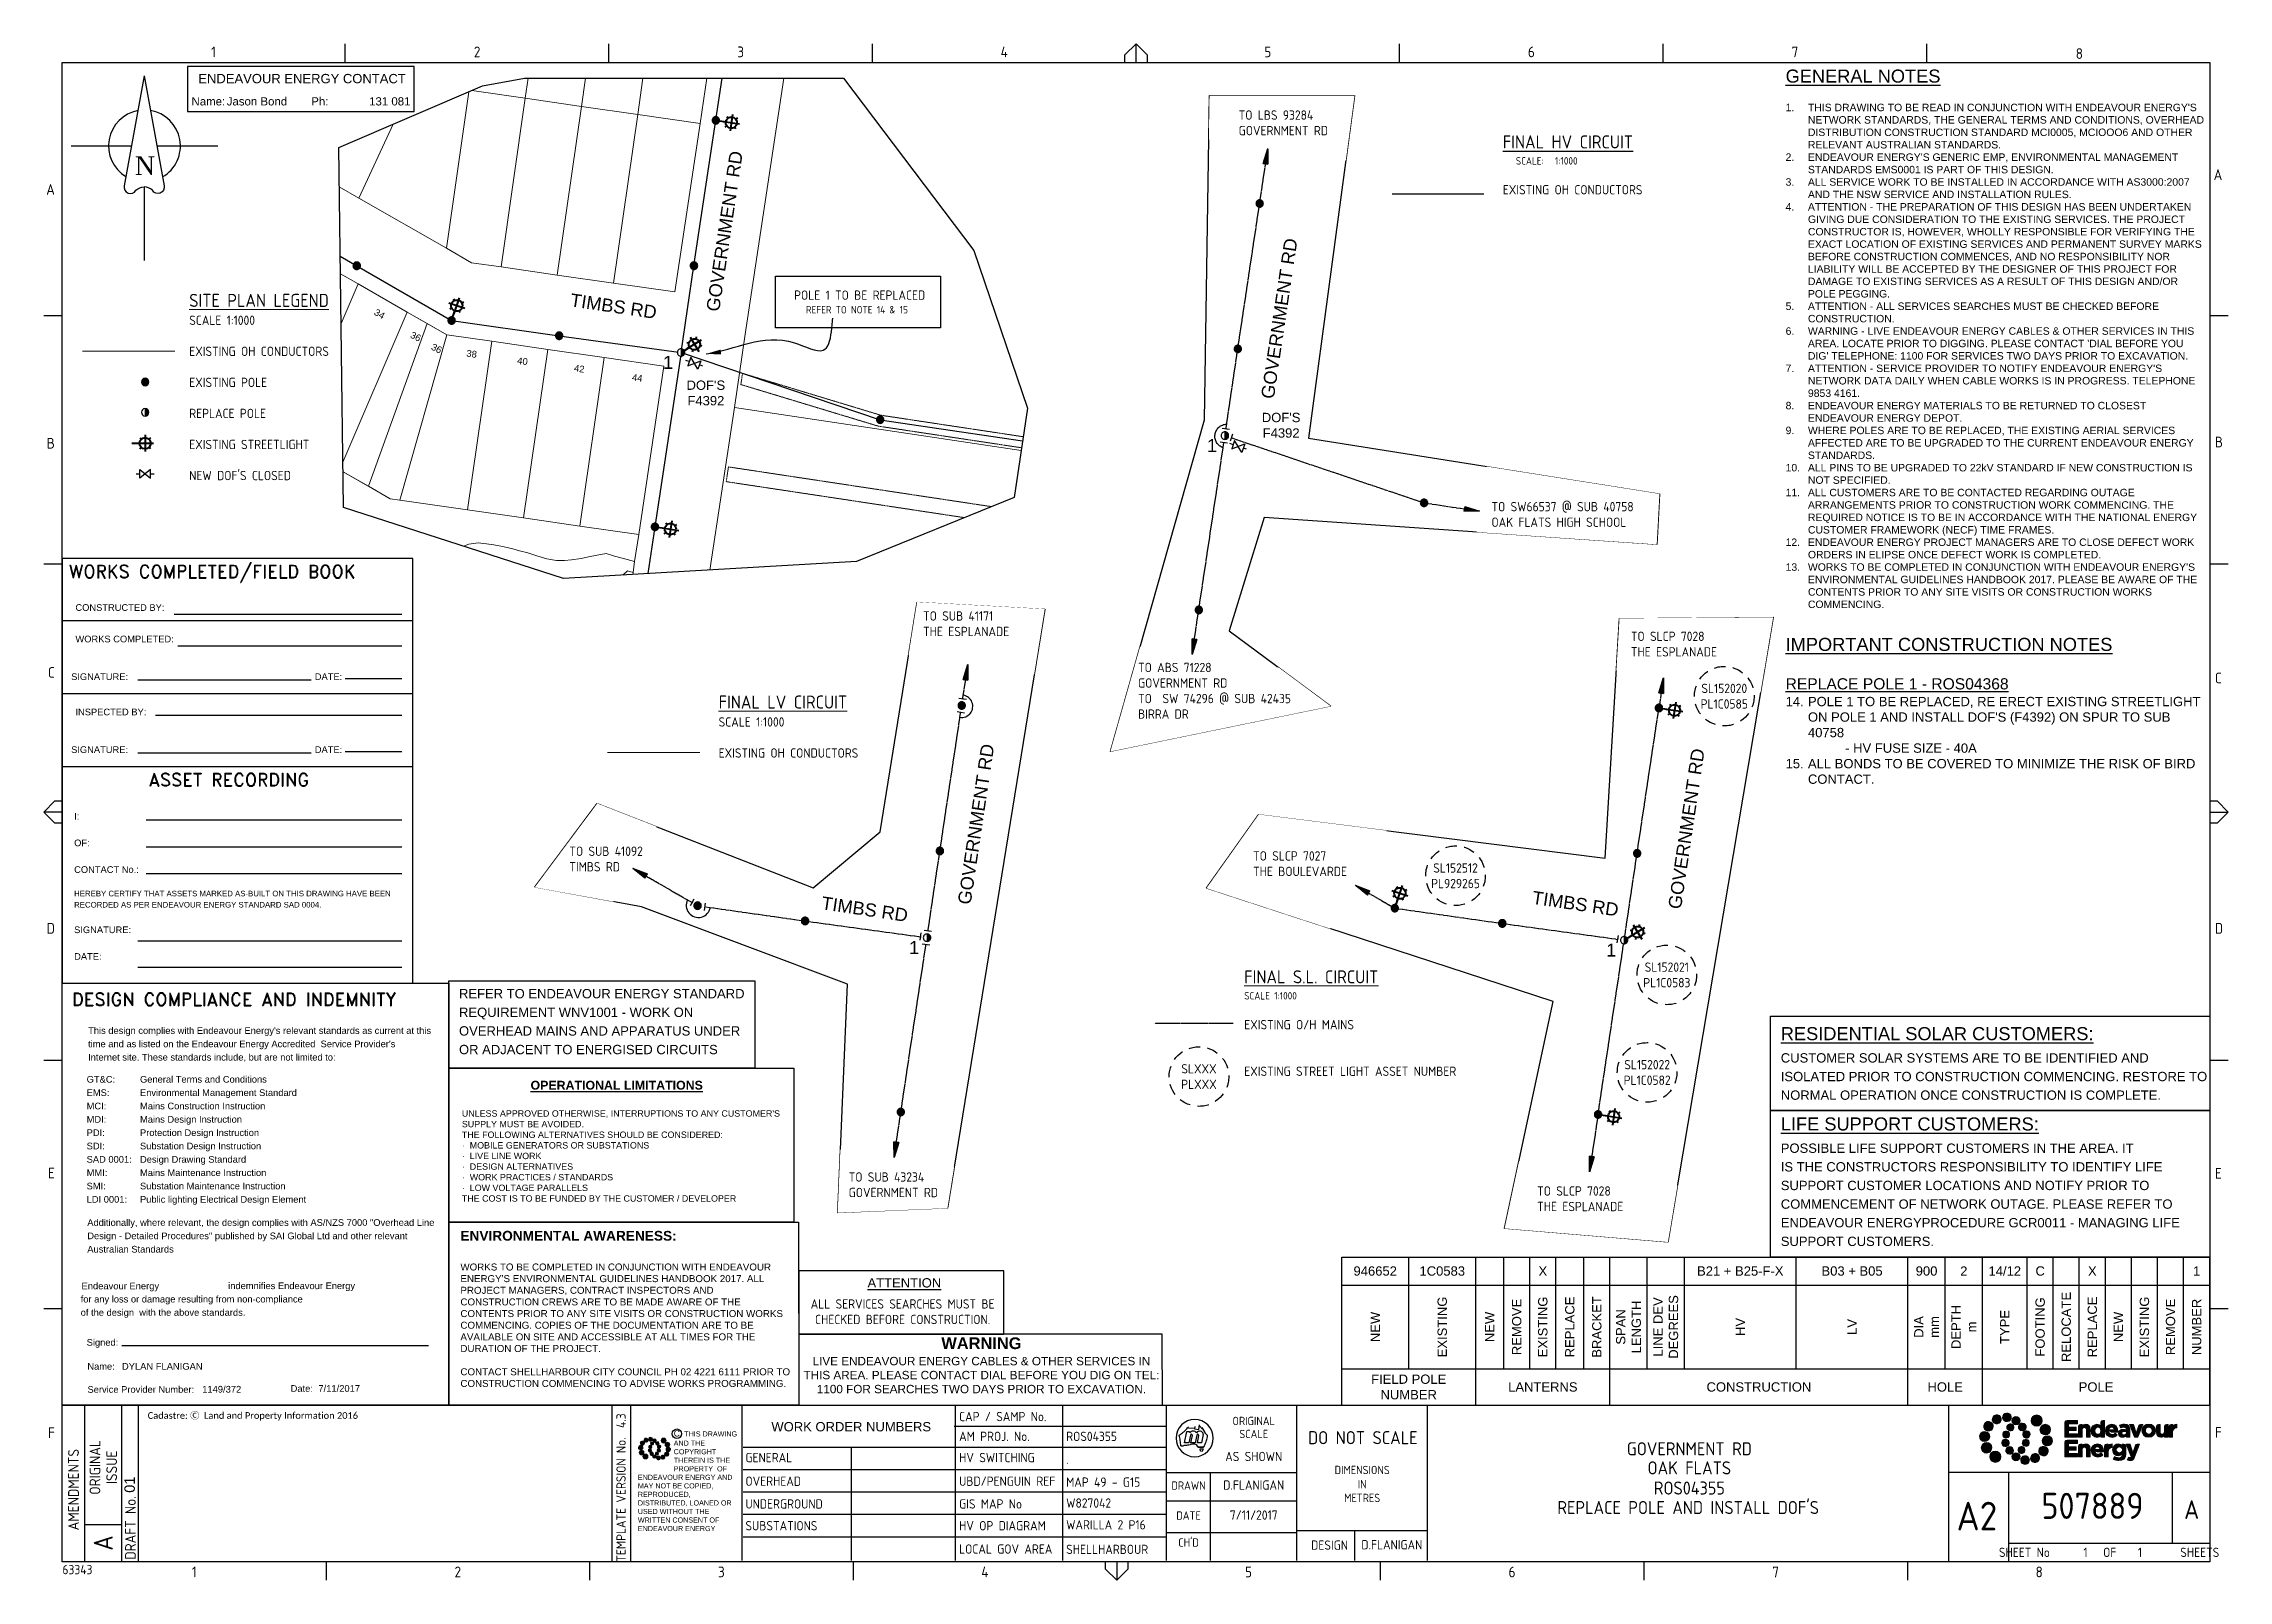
# Paper-space layout 'A2' of a CAD drawing. Header units: metres, sheet in millimetres. Extents: x -21 to 565, y 0 to 412.
# The model-space entities are those that its viewports show. They can reach past a viewport. Long polylines and large blocks are cut down to what shows.
import ezdxf
from ezdxf.enums import TextEntityAlignment as Align

# ---------------------------------------------------------------- set-up
doc = ezdxf.new("R2010")
doc.units = ezdxf.units.M
for name, pattern in [('Cable Exist OH', [1, 1, 0]), ('Cable Exist UG', [8.2, 4, -1.2, 1.8, -1.2]), ('Cable New OH', [6, 4, -2]), ('HIDDEN', [0.375, 0.25, -0.125]), ('HIDDEN2', [0.1875, 0.125, -0.0625]), ('IECLdasha', [5, 3, -2]), ('LT5', [5.001, 3.625, -0.438, 0.5, -0.438])]:
    doc.linetypes.add(name, pattern=pattern)
doc.layers.get('0').update_dxf_attribs({"color": 6})
for name, color, linetype, lineweight in [('Cadastre Land Parcels_SP_EXT', 9, 'Continuous', 5), ('Cadastre Other Property_SP_EXT', 9, 'HIDDEN', 5), ('Cadastre Roads_SP_EXT', 9, 'Continuous', 5)]:
    doc.layers.add(name, color=color, linetype=linetype, lineweight=lineweight)
for name, color, linetype in [('Equip_LV_EXT', 7, 'Continuous'), ('Equip_SP_HV_NEW', 2, 'Continuous'), ('Equip_SP_SL_EXT', 7, 'Continuous'), ('Mains_HV_EXT', 7, 'Continuous'), ('Mains_LV_EXT', 7, 'Continuous'), ('Mains_SL_EXT', 7, 'Continuous'), ('Notes', 7, 'Continuous'), ('Notes_HV_MISC', 7, 'Continuous'), ('Notes_LV_MISC', 7, 'Continuous'), ('Notes_SL_MISC', 7, 'Continuous'), ('Notes_SP_MISC', 7, 'Continuous'), ('OH_Details_SP_MISC', 7, 'Continuous'), ('SupportsOH_SP_TR_HV_LV_SL_EXT', 7, 'Continuous'), ('SupportsOH_SP_TR_HV_LV_SL_NEW', 2, 'Continuous'), ('SupportsUG_SP_EXT', 7, 'Continuous'), ('SupportsUG_SP_LV_SL_EXT', 7, 'Continuous')]:
    doc.layers.add(name, color=color, linetype=linetype)
doc.layers.add('Viewports', color=6, linetype='Continuous', plot=False)
doc.styles.add('ARIAL', font='arial.ttf', dxfattribs={"height": 2})
doc.styles.add('COLUMN_LABEL', font='arial.ttf')
doc.styles.add('Elec', font='romand__.ttf')
doc.styles.add('iecARIAL', font='arial.ttf', dxfattribs={"height": 2})
doc.styles.add('iecISOCP', font='isocp.shx')
doc.styles.add('iecNAME', font='times.ttf')
doc.styles.add('ieISOCP', font='isocp.shx')
doc.styles.add('POLE_LABEL', font='arial.ttf')
doc.styles.add('RoadName', font='arial.ttf', dxfattribs={"height": 2.5})
doc.styles.get("Standard").update_dxf_attribs({"font": 'arial.ttf'})
doc.dimstyles.get("Standard").update_dxf_attribs({"dimtxt": 0.18, "dimasz": 0.18, "dimexe": 0.18, "dimexo": 0.0625, "dimgap": 0.09, "dimtad": 0, "dimtih": 1, "dimtoh": 1, "dimdec": 4, "dimzin": 0, "dimdsep": 46, "dimtxsty": 'Standard', "dimcen": 0.09, "dimadec": 0, "dimazin": 0, "dimtfac": 1, "dimtdec": 4, "dimtofl": 0, "dimtmove": 0, "dimatfit": 3, "dimfxl": 1, "dimtolj": 1, "dimtzin": 0, "dimarcsym": 0})

psp = doc.layouts.new('A2')

# ---------------------------------------------------------------- texts
at = {"layer": 'Notes', "attachment_point": 1}
for s, insert, char_height, width, style in [("{\\H1.75x;\\LGENERAL NOTES\\l\\P}\\P\\pi-6,l6,t6;1.^ITHIS DRAWING TO BE READ IN CONJUNCTION WITH ENDEAVOUR ENERGY'S NETWORK STANDARDS, THE GENERAL TERMS AND CONDITIONS, OVERHEAD DISTRIBUTION CONSTRUCTION STANDARD MCI0005, MCIOOO6 AND OTHER RELEVANT AUSTRALIAN STANDARDS.\\P2.^IENDEAVOUR ENERGY'S GENERIC EMP, ENVIRONMENTAL MANAGEMENT STANDARDS EMS0001 IS PART OF THIS DESIGN.\\P3.^IALL SERVICE WORK TO BE INSTALLED IN ACCORDANCE WITH AS3000:2007 AND THE NSW SERVICE AND INSTALLATION RULES.\\P4.^IATTENTION - THE PREPARATION OF THIS DESIGN HAS BEEN UNDERTAKEN GIVING DUE CONSIDERATION TO THE EXISTING SERVICES. THE PROJECT CONSTRUCTOR IS, HOWEVER, WHOLLY RESPONSIBLE FOR VERIFYING THE EXACT LOCATION OF EXISTING SERVICES AND PERMANENT SURVEY MARKS BEFORE CONSTRUCTION COMMENCES, AND NO RESPONSIBILITY NOR LIABILITY WILL BE ACCEPTED BY THE DESIGNER OF THIS PROJECT FOR DAMAGE TO EXISTING SERVICES AS A RESULT OF THIS DESIGN AND/OR POLE PEGGING.\\P5.^IATTENTION - ALL SERVICES SEARCHES MUST BE CHECKED BEFORE CONSTRUCTION.\\P6.^IWARNING - LIVE ENDEAVOUR ENERGY CABLES & OTHER SERVICES IN THIS AREA. LOCATE PRIOR TO DIGGING. PLEASE CONTACT 'DIAL BEFORE YOU DIG' TELEPHONE: 1100 FOR SERVICES TWO DAYS PRIOR TO EXCAVATION.\\P7.^IATTENTION - SERVICE PROVIDER TO NOTIFY ENDEAVOUR ENERGY'S NETWORK DATA DAILY WHEN CABLE WORKS IS IN PROGRESS. TELEPHONE 9853 4161.\\P8.^IENDEAVOUR ENERGY MATERIALS TO BE RETURNED TO CLOSEST ENDEAVOUR ENERGY DEPOT.\\P9.^IWHERE POLES ARE TO BE REPLACED, THE EXISTING AERIAL SERVICES AFFECTED ARE TO BE UPGRADED TO THE CURRENT ENDEAVOUR ENERGY STANDARDS.\\P10.^IALL PINS TO BE UPGRADED TO 22kV STANDARD IF NEW CONSTRUCTION IS NOT SPECIFIED.\\P11.^IALL CUSTOMERS ARE TO BE CONTACTED REGARDING OUTAGE ARRANGEMENTS PRIOR TO CONSTRUCTION WORK COMMENCING. THE REQUIRED NOTICE IS TO BE IN ACCORDANCE WITH THE NATIONAL ENERGY CUSTOMER FRAMEWORK (NECF) TIME FRAMES.\\P12.^IENDEAVOUR ENERGY PROJECT MANAGERS ARE TO CLOSE DEFECT WORK ORDERS IN ELIPSE ONCE DEFECT WORK IS COMPLETED.\\P13.^IWORKS TO BE COMPLETED IN CONJUNCTION WITH ENDEAVOUR ENERGY'S ENVIRONMENTAL GUIDELINES HANDBOOK 2017. PLEASE BE AWARE OF THE CONTENTS PRIOR TO ANY SITE VISITS OR CONSTRUCTION WORKS COMMENCING.\\P\\pi0,l0,tz;\\P\\P{\\H1.75x;\\LIMPORTANT CONSTRUCTION NOTES\\P\\H0.85714x;\\PREPLACE POLE 1 - ROS04368 }\\P\\pi-6,l6,t6;{\\H1.25x;14.^IPOLE 1 TO BE REPLACED, RE ERECT EXISTING STREETLIGHT ON POLE 1 AND INSTALL DOF'S (F4392) ON SPUR TO SUB 40758\\P\\pi0,l0,tz;^I^I- HV FUSE SIZE - 40A \\P\\pi-6,l6,t6;15.^IALL BONDS TO BE COVERED TO MINIMIZE THE RISK OF BIRD CONTACT.}", (446.55, 405.48), 2, 112.0115, 'ARIAL'), ('{\\L\\C2;FINAL HV CIRCUIT\\P\\pi-10.5,l14,t14;\\H0.57143x;\\l\\C256;SCALE:^I1:1000\\H1.25x;\\P\\pi0,l0,tz;\\P\\H0.99993x;\\C7;EXISTING OH CONDUCTORS}', (370.64, 387.81), 3.5, 67.1454, 'iecISOCP'), ("{\\fArial|b1|i0|c0|p34;\\H1.4x;ENVIRONMENTAL AWARENESS:\\P\\P}WORKS TO BE COMPLETED IN CONJUNCTION WITH ENDEAVOUR ENERGY'S ENVIRONMENTAL GUIDELINES HANDBOOK 2017. ALL PROJECT MANAGERS, CONTRACT INSPECTORS AND CONSTRUCTION CREWS ARE TO BE MADE AWARE OF THE CONTENTS PRIOR TO ANY SITE VISITS OR CONSTRUCTION WORKS COMMENCING. COPIES OF THE DOCUMENTATION ARE TO BE AVAILABLE ON SITE AND ACCESSIBLE AT ALL TIMES FOR THE DURATION OF THE PROJECT. \\P\\PCONTACT SHELLHARBOUR CITY COUNCIL PH 02 4221 6111 PRIOR TO CONSTRUCTION COMMENCING TO ADVISE WORKS PROGRAMMING.", (90.83, 93.78), 1.875, 88.7727, 'RoadName')]:
    psp.add_mtext(s, dxfattribs=dict(at, insert=insert, char_height=char_height, width=width, style=style))
at = {"layer": 'Notes', "color": 7, "linetype": 'Continuous', "lineweight": 0, "ltscale": 2, "char_height": 2.5, "attachment_point": 1, "style": 'iecISOCP'}
for s, insert, width in [("{\\H1.4x;\\LSITE PLAN LEGEND\\l\\P}SCALE 1:1000\\P\\PEXISTING OH CONDUCTORS\\P\\PEXISTING POLE\\P\\PREPLACE POLE\\P\\PEXISTING STREETLIGHT\\P\\PNEW DOF'S CLOSED", (18.03, 345.28), 85.692), ('{\\H1.4x;\\LFINAL LV CIRCUIT\\l\\P}SCALE 1:1000\\P\\PEXISTING OH CONDUCTORS', (160.14, 237.47), 72.6891)]:
    psp.add_mtext(s, dxfattribs=dict(at, insert=insert, width=width))
at = {"layer": 'Notes', "color": 0, "lineweight": -3, "insert": (90.45, 149.94), "char_height": 3.5, "attachment_point": 4, "line_spacing_factor": 1.2}
psp.add_mtext('{\\H0.71429x;REFER TO ENDEAVOUR ENERGY STANDARD \\PREQUIREMENT WNV1001 - WORK ON \\POVERHEAD MAINS AND APPARATUS UNDER \\POR ADJACENT TO ENERGISED CIRCUITS}', dxfattribs=at)
at = {"layer": 'Notes', "color": 7, "linetype": 'LT5', "lineweight": 0, "ltscale": 2, "insert": (301.23, 163.72), "char_height": 2.5, "width": 77.0954, "attachment_point": 1, "style": 'iecISOCP'}
psp.add_mtext('{\\H1.4x;\\L\\C2;FINAL S.L. CIRCUIT}\\P{\\H0.8x;SCALE 1:1000\\P}\\PEXISTING O/H MAINS\\P{\\C256;\\P}\\PEXISTING STREET LIGHT ASSET NUMBER', dxfattribs=at)
at = {"layer": 'Notes', "color": 7, "lineweight": 0, "insert": (289.08, 135.21), "char_height": 2.5, "width": 11.3, "attachment_point": 5, "style": 'iecISOCP'}
psp.add_mtext('SLXXX\\PPLXXX', dxfattribs=at)

msp = doc.modelspace()

# ---------------------------------------------------------------- texts
at = {"layer": 'Cadastre Land Parcels_SP_EXT'}
for s, rotation, p in [('34', 330.3, (300860.36, 6173670.2)), ('36', 333.53613, (300870.07, 6173664.05)), ('36', 333.53253, (300875.68, 6173660.85)), ('38', 351.97, (300885.23, 6173658.89)), ('40', 351.97, (300898.88, 6173656.93)), ('42', 351.97, (300914.12, 6173654.9)), ('44', 351.78, (300929.68, 6173652.45))]:
    msp.add_text(s, height=1.8, rotation=rotation, dxfattribs=at).set_placement(p)
at = {"layer": 'Notes_HV_MISC'}
msp.add_text('GOVERNMENT RD', height=3.5, rotation=81.5399, dxfattribs=at).set_placement((300956.06, 6173669.64))
at = {"layer": 'Notes_LV_MISC'}
for s, rotation, p in [('GOVERNMENT RD', 81.5399, (300954.63, 6173668.67)), ('TIMBS RD', 351.57155, (300914.42, 6173667.6))]:
    msp.add_text(s, height=3.5, rotation=rotation, dxfattribs=at).set_placement(p)
at = {"layer": 'Notes_SL_MISC'}
for s, rotation, p in [('GOVERNMENT RD', 81.5399, (300958.17, 6173668.1)), ('TIMBS RD', 351.57155, (300918.04, 6173669.73))]:
    msp.add_text(s, height=3.5, rotation=rotation, dxfattribs=at).set_placement(p)
at = {"layer": 'Notes_SL_MISC', "color": 7, "lineweight": 0, "char_height": 2.5, "width": 11.3, "attachment_point": 5, "style": 'iecISOCP'}
for s, insert in [('SL152512\\PPL929265', (300897.67, 6173677.23)), ('SL152022\\PPL1C0582', (300949.1, 6173624.44))]:
    msp.add_mtext(s, dxfattribs=dict(at, insert=insert))
at = {"layer": 'Notes_SP_MISC'}
for s, rotation, p in [('GOVERNMENT RD', 81.5399, (300953.15, 6173670.74)), ('TIMBS RD', 351.57155, (300913.02, 6173672.37))]:
    msp.add_text(s, height=3.5, rotation=rotation, dxfattribs=at).set_placement(p)

# ---------------------------------------------------------------- blocks, each defined once
blk = doc.blocks.new('NorthPnt 11(NP11)')
for p, q in [((-19.7, 0.02), (-3.49, 0)), ((3.32, 0), (19.7, -0.02)), ((-0.08, -10.94), (-0.08, -30.8))]:
    blk.add_line(p, q)
for points in [[(-0.08, 18.81), (-5.43, -10.68, 0.877048), (-2.29, -11.9, -0.1543), (-0.08, -10.94, 0.090511)], [(-0.08, 18.81), (5.26, -10.68, -0.877048), (2.13, -11.9, 0.1543), (-0.08, -10.94, -0.090511)]]:
    blk.add_lwpolyline(points, format="xyb")
for start, end in [(100.5988, 238.86433), (300.09942, 80.43745)]:
    blk.add_arc((0, 0), 9.64, start, end)
at = {"color": 7, "style": 'iecNAME'}
blk.add_text('N', height=5.02, dxfattribs=at).set_placement((-2.62, -7.82))
blk = doc.blocks.new('A$C30A46249')
at = {"color": 7, "lineweight": -3, "insert": (6.92, 4.97), "char_height": 1.79, "attachment_point": 7, "line_spacing_factor": 1.2}
blk.add_mtext('{\\fCalibri|b0|i0|c0|p34;\\C256;Cadastre: \\fMS Gothic|b0|i0|c128|p49;\\C250;\\c2236962;Ⓒ\\fMS Gothic|b0|i0|c0|p49; \\fCalibri|b0|i0|c0|p34;\\C256;Land and Property Information 2016}', dxfattribs=at)
blk = doc.blocks.new('EE_LOGO_SMALL')
at = {"layer": 'Notes'}
h = blk.add_hatch(color=256, dxfattribs=at)
edge = h.paths.add_edge_path()
edge.add_spline(control_points=[(-8.4, 2), (-9.2, 2), (-9.8, 1.4), (-9.8, 0.7), (-9.9, -0.1), (-9.3, -0.7), (-8.6, -0.8), (-7.8, -0.8), (-7.2, -0.2), (-7.1, 0.5), (-7.1, 1.3), (-7.7, 1.9), (-8.4, 2)], knot_values=[0, 0, 0, 0, 1, 1, 1, 2, 2, 2, 3, 3, 3, 4, 4, 4, 4], degree=3, periodic=0)
h = blk.add_hatch(color=256, dxfattribs=at)
edge = h.paths.add_edge_path()
edge.add_spline(control_points=[(-6.8, 4.5), (-7.4, 4.8), (-8.2, 4.6), (-8.6, 4), (-8.9, 3.4), (-8.7, 2.6), (-8.1, 2.2), (-7.5, 1.9), (-6.7, 2.1), (-6.3, 2.7), (-6, 3.3), (-6.2, 4.1), (-6.8, 4.5)], knot_values=[0, 0, 0, 0, 1, 1, 1, 2, 2, 2, 3, 3, 3, 4, 4, 4, 4], degree=3, periodic=0)
h = blk.add_hatch(color=256, dxfattribs=at)
edge = h.paths.add_edge_path()
edge.add_spline(control_points=[(-4.2, 5.9), (-4.6, 6.5), (-5.3, 6.6), (-5.9, 6.3), (-6.4, 5.9), (-6.6, 5.1), (-6.2, 4.6), (-5.9, 4), (-5.1, 3.8), (-4.6, 4.2), (-4, 4.6), (-3.8, 5.3), (-4.2, 5.9)], knot_values=[0, 0, 0, 0, 1, 1, 1, 2, 2, 2, 3, 3, 3, 4, 4, 4, 4], degree=3, periodic=0)
h = blk.add_hatch(color=256, dxfattribs=at)
edge = h.paths.add_edge_path()
edge.add_spline(control_points=[(-1.3, 5.9), (-1.4, 6.5), (-2, 7), (-2.6, 6.9), (-3.3, 6.9), (-3.7, 6.3), (-3.7, 5.6), (-3.6, 5), (-3, 4.5), (-2.4, 4.6), (-1.7, 4.7), (-1.3, 5.2), (-1.3, 5.9)], knot_values=[0, 0, 0, 0, 1, 1, 1, 2, 2, 2, 3, 3, 3, 4, 4, 4, 4], degree=3, periodic=0)
h = blk.add_hatch(color=256, dxfattribs=at)
edge = h.paths.add_edge_path()
edge.add_spline(control_points=[(-2.5, 2.1), (-3, 2.2), (-3.5, 1.9), (-3.6, 1.3), (-3.7, 0.8), (-3.4, 0.3), (-2.9, 0.2), (-2.4, 0.1), (-1.9, 0.4), (-1.8, 0.9), (-1.7, 1.5), (-2, 2), (-2.5, 2.1)], knot_values=[0, 0, 0, 0, 1, 1, 1, 2, 2, 2, 3, 3, 3, 4, 4, 4, 4], degree=3, periodic=0)
h = blk.add_hatch(color=256, dxfattribs=at)
edge = h.paths.add_edge_path()
edge.add_spline(control_points=[(1, 4.9), (1, 4.3), (0.5, 3.8), (-0.1, 3.8), (-0.7, 3.8), (-1.2, 4.3), (-1.2, 4.9), (-1.2, 5.5), (-0.7, 6), (-0.1, 6), (0.5, 6), (1, 5.5), (1, 4.9)], knot_values=[0, 0, 0, 0, 1, 1, 1, 2, 2, 2, 3, 3, 3, 4, 4, 4, 4], degree=3, periodic=0)
edge = h.paths.add_edge_path()
edge.add_spline(control_points=[(-1.4, 4), (-1.9, 4.1), (-2.4, 3.8), (-2.5, 3.3), (-2.6, 2.7), (-2.3, 2.2), (-1.8, 2.1), (-1.3, 2), (-0.7, 2.3), (-0.6, 2.9), (-0.5, 3.4), (-0.9, 3.9), (-1.4, 4)], knot_values=[0, 0, 0, 0, 1, 1, 1, 2, 2, 2, 3, 3, 3, 4, 4, 4, 4], degree=3, periodic=0)
h = blk.add_hatch(color=256, dxfattribs=at)
edge = h.paths.add_edge_path()
edge.add_spline(control_points=[(2.3, 2.4), (2.8, 2.8), (2.8, 3.4), (2.4, 3.9), (2, 4.3), (1.4, 4.3), (0.9, 3.9), (0.5, 3.6), (0.5, 2.9), (0.9, 2.5), (1.2, 2), (1.9, 2), (2.3, 2.4)], knot_values=[0, 0, 0, 0, 1, 1, 1, 2, 2, 2, 3, 3, 3, 4, 4, 4, 4], degree=3, periodic=0)
edge = h.paths.add_edge_path()
edge.add_spline(control_points=[(1, 4.9), (1, 4.3), (0.5, 3.8), (-0.1, 3.8), (-0.7, 3.8), (-1.2, 4.3), (-1.2, 4.9), (-1.2, 5.5), (-0.7, 6), (-0.1, 6), (0.5, 6), (1, 5.5), (1, 4.9)], knot_values=[0, 0, 0, 0, 1, 1, 1, 2, 2, 2, 3, 3, 3, 4, 4, 4, 4], degree=3, periodic=0)
h = blk.add_hatch(color=256, dxfattribs=at)
edge = h.paths.add_edge_path()
edge.add_spline(control_points=[(1, 4.9), (1, 4.3), (0.5, 3.8), (-0.1, 3.8), (-0.7, 3.8), (-1.2, 4.3), (-1.2, 4.9), (-1.2, 5.5), (-0.7, 6), (-0.1, 6), (0.5, 6), (1, 5.5), (1, 4.9)], knot_values=[0, 0, 0, 0, 1, 1, 1, 2, 2, 2, 3, 3, 3, 4, 4, 4, 4], degree=3, periodic=0)
edge = h.paths.add_edge_path(flags=16)
edge.add_spline(control_points=[(1, 4.9), (1, 4.3), (0.5, 3.8), (-0.1, 3.8), (-0.7, 3.8), (-1.2, 4.3), (-1.2, 4.9), (-1.2, 5.5), (-0.7, 6), (-0.1, 6), (0.5, 6), (1, 5.5), (1, 4.9)], knot_values=[0, 0, 0, 0, 1, 1, 1, 2, 2, 2, 3, 3, 3, 4, 4, 4, 4], degree=3, periodic=0)
h = blk.add_hatch(color=256, dxfattribs=at)
edge = h.paths.add_edge_path()
edge.add_spline(control_points=[(3, 0.2), (3.5, 0.3), (3.8, 0.9), (3.7, 1.4), (3.6, 1.9), (3, 2.3), (2.5, 2.1), (1.9, 2), (1.6, 1.4), (1.8, 0.9), (1.9, 0.4), (2.5, 0.1), (3, 0.2)], knot_values=[0, 0, 0, 0, 1, 1, 1, 2, 2, 2, 3, 3, 3, 4, 4, 4, 4], degree=3, periodic=0)
h = blk.add_hatch(color=256, dxfattribs=at)
edge = h.paths.add_edge_path()
edge.add_spline(control_points=[(7, 4.9), (7, 4), (6.3, 3.4), (5.5, 3.4), (4.6, 3.4), (4, 4), (4, 4.9), (4, 5.7), (4.6, 6.4), (5.5, 6.4), (6.3, 6.4), (7, 5.7), (7, 4.9)], knot_values=[0, 0, 0, 0, 1, 1, 1, 2, 2, 2, 3, 3, 3, 4, 4, 4, 4], degree=3, periodic=0)
h = blk.add_hatch(color=256, dxfattribs=at)
edge = h.paths.add_edge_path()
edge.add_spline(control_points=[(8.4, 1.1), (9.1, 1.5), (9.4, 2.3), (9.1, 3), (8.8, 3.7), (7.9, 4.1), (7.2, 3.8), (6.5, 3.4), (6.2, 2.6), (6.5, 1.9), (6.8, 1.2), (7.7, 0.8), (8.4, 1.1)], knot_values=[0, 0, 0, 0, 1, 1, 1, 2, 2, 2, 3, 3, 3, 4, 4, 4, 4], degree=3, periodic=0)
h = blk.add_hatch(color=256, dxfattribs=at)
edge = h.paths.add_edge_path()
edge.add_spline(control_points=[(8.3, -1.9), (9, -1.9), (9.7, -1.4), (9.7, -0.6), (9.7, 0.1), (9.2, 0.8), (8.4, 0.8), (7.7, 0.8), (7, 0.3), (7, -0.5), (6.9, -1.2), (7.5, -1.9), (8.3, -1.9)], knot_values=[0, 0, 0, 0, 1, 1, 1, 2, 2, 2, 3, 3, 3, 4, 4, 4, 4], degree=3, periodic=0)
h = blk.add_hatch(color=256, dxfattribs=at)
edge = h.paths.add_edge_path()
edge.add_spline(control_points=[(-8.5, -1.1), (-9.2, -1.4), (-9.6, -2.3), (-9.3, -3), (-8.9, -3.7), (-8.1, -4), (-7.4, -3.7), (-6.7, -3.4), (-6.3, -2.5), (-6.6, -1.8), (-7, -1.1), (-7.8, -0.8), (-8.5, -1.1)], knot_values=[0, 0, 0, 0, 1, 1, 1, 2, 2, 2, 3, 3, 3, 4, 4, 4, 4], degree=3, periodic=0)
h = blk.add_hatch(color=256, dxfattribs=at)
edge = h.paths.add_edge_path()
edge.add_spline(control_points=[(-7.1, -4.8), (-7.1, -4), (-6.5, -3.3), (-5.6, -3.3), (-4.8, -3.3), (-4.1, -4), (-4.1, -4.8), (-4.1, -5.7), (-4.8, -6.3), (-5.6, -6.3), (-6.5, -6.3), (-7.1, -5.7), (-7.1, -4.8)], knot_values=[0, 0, 0, 0, 1, 1, 1, 2, 2, 2, 3, 3, 3, 4, 4, 4, 4], degree=3, periodic=0)
h = blk.add_hatch(color=256, dxfattribs=at)
edge = h.paths.add_edge_path()
edge.add_spline(control_points=[(-3.1, -0.2), (-3.7, -0.3), (-4, -0.8), (-3.8, -1.4), (-3.7, -1.9), (-3.2, -2.2), (-2.6, -2.1), (-2.1, -1.9), (-1.8, -1.4), (-1.9, -0.9), (-2.1, -0.3), (-2.6, 0), (-3.1, -0.2)], knot_values=[0, 0, 0, 0, 1, 1, 1, 2, 2, 2, 3, 3, 3, 4, 4, 4, 4], degree=3, periodic=0)
h = blk.add_hatch(color=256, dxfattribs=at)
edge = h.paths.add_edge_path()
edge.add_spline(control_points=[(-2.5, -2.3), (-2.9, -2.7), (-3, -3.4), (-2.6, -3.8), (-2.2, -4.2), (-1.5, -4.3), (-1.1, -3.9), (-0.7, -3.5), (-0.6, -2.8), (-1, -2.4), (-1.4, -2), (-2, -1.9), (-2.5, -2.3)], knot_values=[0, 0, 0, 0, 1, 1, 1, 2, 2, 2, 3, 3, 3, 4, 4, 4, 4], degree=3, periodic=0)
h = blk.add_hatch(color=256, dxfattribs=at)
edge = h.paths.add_edge_path()
edge.add_spline(control_points=[(-1.2, -4.8), (-1.2, -4.2), (-0.7, -3.7), (-0.1, -3.7), (0.5, -3.7), (1, -4.2), (1, -4.8), (1, -5.4), (0.5, -5.9), (-0.1, -5.9), (-0.7, -5.9), (-1.2, -5.4), (-1.2, -4.8)], knot_values=[0, 0, 0, 0, 1, 1, 1, 2, 2, 2, 3, 3, 3, 4, 4, 4, 4], degree=3, periodic=0)
h = blk.add_hatch(color=256, dxfattribs=at)
edge = h.paths.add_edge_path()
edge.add_spline(control_points=[(1.2, -3.9), (1.7, -4.1), (2.2, -3.7), (2.3, -3.2), (2.5, -2.7), (2.1, -2.2), (1.6, -2.1), (1.1, -2), (0.6, -2.3), (0.5, -2.8), (0.4, -3.3), (0.7, -3.8), (1.2, -3.9)], knot_values=[0, 0, 0, 0, 1, 1, 1, 2, 2, 2, 3, 3, 3, 4, 4, 4, 4], degree=3, periodic=0)
h = blk.add_hatch(color=256, dxfattribs=at)
edge = h.paths.add_edge_path()
edge.add_spline(control_points=[(1.2, -5.8), (1.3, -6.5), (1.8, -6.9), (2.5, -6.9), (3.1, -6.8), (3.6, -6.2), (3.5, -5.6), (3.4, -5), (2.9, -4.5), (2.2, -4.6), (1.6, -4.6), (1.1, -5.2), (1.2, -5.8)], knot_values=[0, 0, 0, 0, 1, 1, 1, 2, 2, 2, 3, 3, 3, 4, 4, 4, 4], degree=3, periodic=0)
h = blk.add_hatch(color=256, dxfattribs=at)
edge = h.paths.add_edge_path()
edge.add_spline(control_points=[(2.4, -2), (2.9, -2.1), (3.4, -1.8), (3.5, -1.3), (3.6, -0.8), (3.3, -0.3), (2.8, -0.2), (2.2, -0.1), (1.7, -0.4), (1.6, -0.9), (1.5, -1.4), (1.8, -1.9), (2.4, -2)], knot_values=[0, 0, 0, 0, 1, 1, 1, 2, 2, 2, 3, 3, 3, 4, 4, 4, 4], degree=3, periodic=0)
h = blk.add_hatch(color=256, dxfattribs=at)
edge = h.paths.add_edge_path()
edge.add_spline(control_points=[(4, -5.8), (4.4, -6.4), (5.2, -6.6), (5.7, -6.2), (6.3, -5.8), (6.5, -5.1), (6.1, -4.5), (5.7, -4), (5, -3.8), (4.4, -4.2), (3.8, -4.5), (3.7, -5.3), (4, -5.8)], knot_values=[0, 0, 0, 0, 1, 1, 1, 2, 2, 2, 3, 3, 3, 4, 4, 4, 4], degree=3, periodic=0)
h = blk.add_hatch(color=256, dxfattribs=at)
edge = h.paths.add_edge_path()
edge.add_spline(control_points=[(6.7, -4.4), (7.3, -4.8), (8.1, -4.6), (8.4, -4), (8.8, -3.3), (8.6, -2.6), (8, -2.2), (7.3, -1.8), (6.6, -2.1), (6.2, -2.7), (5.8, -3.3), (6, -4.1), (6.7, -4.4)], knot_values=[0, 0, 0, 0, 1, 1, 1, 2, 2, 2, 3, 3, 3, 4, 4, 4, 4], degree=3, periodic=0)
at = {"layer": 'Notes', "lineweight": 0}
for points in [[(1.8, 2.1), (1.8, 2.1)], [(-2, -2.1), (-2, -2.1)]]:
    blk.add_lwpolyline(points, dxfattribs=at)
for points in [[(-8.4, 2), (-9.2, 2), (-9.8, 1.4), (-9.8, 0.7), (-9.9, -0.1), (-9.3, -0.7), (-8.6, -0.8), (-7.8, -0.8), (-7.2, -0.2), (-7.1, 0.5), (-7.1, 1.3), (-7.7, 1.9), (-8.4, 2)], [(-6.8, 4.5), (-7.4, 4.8), (-8.2, 4.6), (-8.6, 4), (-8.9, 3.4), (-8.7, 2.6), (-8.1, 2.2), (-7.5, 1.9), (-6.7, 2.1), (-6.3, 2.7), (-6, 3.3), (-6.2, 4.1), (-6.8, 4.5)], [(-4.2, 5.9), (-4.6, 6.5), (-5.3, 6.6), (-5.9, 6.3), (-6.4, 5.9), (-6.6, 5.1), (-6.2, 4.6), (-5.9, 4), (-5.1, 3.8), (-4.6, 4.2), (-4, 4.6), (-3.8, 5.3), (-4.2, 5.9)], [(-1.3, 5.9), (-1.4, 6.5), (-2, 7), (-2.6, 6.9), (-3.3, 6.9), (-3.7, 6.3), (-3.7, 5.6), (-3.6, 5), (-3, 4.5), (-2.4, 4.6), (-1.7, 4.7), (-1.3, 5.2), (-1.3, 5.9)], [(-2.5, 2.1), (-3, 2.2), (-3.5, 1.9), (-3.6, 1.3), (-3.7, 0.8), (-3.4, 0.3), (-2.9, 0.2), (-2.4, 0.1), (-1.9, 0.4), (-1.8, 0.9), (-1.7, 1.5), (-2, 2), (-2.5, 2.1)], [(-1.4, 4), (-1.9, 4.1), (-2.4, 3.8), (-2.5, 3.3), (-2.6, 2.7), (-2.3, 2.2), (-1.8, 2.1), (-1.3, 2), (-0.7, 2.3), (-0.6, 2.9), (-0.5, 3.4), (-0.9, 3.9), (-1.4, 4)], [(1, 4.9), (1, 4.3), (0.5, 3.8), (-0.1, 3.8), (-0.7, 3.8), (-1.2, 4.3), (-1.2, 4.9), (-1.2, 5.5), (-0.7, 6), (-0.1, 6), (0.5, 6), (1, 5.5), (1, 4.9)], [(1, 4.9), (1, 4.3), (0.5, 3.8), (-0.1, 3.8), (-0.7, 3.8), (-1.2, 4.3), (-1.2, 4.9), (-1.2, 5.5), (-0.7, 6), (-0.1, 6), (0.5, 6), (1, 5.5), (1, 4.9)], [(2.3, 2.4), (2.8, 2.8), (2.8, 3.4), (2.4, 3.9), (2, 4.3), (1.4, 4.3), (0.9, 3.9), (0.5, 3.6), (0.5, 2.9), (0.9, 2.5), (1.2, 2), (1.9, 2), (2.3, 2.4)], [(3, 0.2), (3.5, 0.3), (3.8, 0.9), (3.7, 1.4), (3.6, 1.9), (3, 2.3), (2.5, 2.1), (1.9, 2), (1.6, 1.4), (1.8, 0.9), (1.9, 0.4), (2.5, 0.1), (3, 0.2)], [(7, 4.9), (7, 4), (6.3, 3.4), (5.5, 3.4), (4.6, 3.4), (4, 4), (4, 4.9), (4, 5.7), (4.6, 6.4), (5.5, 6.4), (6.3, 6.4), (7, 5.7), (7, 4.9)], [(8.4, 1.1), (9.1, 1.5), (9.4, 2.3), (9.1, 3), (8.8, 3.7), (7.9, 4.1), (7.2, 3.8), (6.5, 3.4), (6.2, 2.6), (6.5, 1.9), (6.8, 1.2), (7.7, 0.8), (8.4, 1.1)], [(8.3, -1.9), (9, -1.9), (9.7, -1.4), (9.7, -0.6), (9.7, 0.1), (9.2, 0.8), (8.4, 0.8), (7.7, 0.8), (7, 0.3), (7, -0.5), (6.9, -1.2), (7.5, -1.9), (8.3, -1.9)], [(-8.5, -1.1), (-9.2, -1.4), (-9.6, -2.3), (-9.3, -3), (-8.9, -3.7), (-8.1, -4), (-7.4, -3.7), (-6.7, -3.4), (-6.3, -2.5), (-6.6, -1.8), (-7, -1.1), (-7.8, -0.8), (-8.5, -1.1)], [(-7.1, -4.8), (-7.1, -4), (-6.5, -3.3), (-5.6, -3.3), (-4.8, -3.3), (-4.1, -4), (-4.1, -4.8), (-4.1, -5.7), (-4.8, -6.3), (-5.6, -6.3), (-6.5, -6.3), (-7.1, -5.7), (-7.1, -4.8)], [(-3.1, -0.2), (-3.7, -0.3), (-4, -0.8), (-3.8, -1.4), (-3.7, -1.9), (-3.2, -2.2), (-2.6, -2.1), (-2.1, -1.9), (-1.8, -1.4), (-1.9, -0.9), (-2.1, -0.3), (-2.6, 0), (-3.1, -0.2)], [(-2.5, -2.3), (-2.9, -2.7), (-3, -3.4), (-2.6, -3.8), (-2.2, -4.2), (-1.5, -4.3), (-1.1, -3.9), (-0.7, -3.5), (-0.6, -2.8), (-1, -2.4), (-1.4, -2), (-2, -1.9), (-2.5, -2.3)], [(-1.2, -4.8), (-1.2, -4.2), (-0.7, -3.7), (-0.1, -3.7), (0.5, -3.7), (1, -4.2), (1, -4.8), (1, -5.4), (0.5, -5.9), (-0.1, -5.9), (-0.7, -5.9), (-1.2, -5.4), (-1.2, -4.8)], [(1.2, -3.9), (1.7, -4.1), (2.2, -3.7), (2.3, -3.2), (2.5, -2.7), (2.1, -2.2), (1.6, -2.1), (1.1, -2), (0.6, -2.3), (0.5, -2.8), (0.4, -3.3), (0.7, -3.8), (1.2, -3.9)], [(1.2, -5.8), (1.3, -6.5), (1.8, -6.9), (2.5, -6.9), (3.1, -6.8), (3.6, -6.2), (3.5, -5.6), (3.4, -5), (2.9, -4.5), (2.2, -4.6), (1.6, -4.6), (1.1, -5.2), (1.2, -5.8)], [(2.4, -2), (2.9, -2.1), (3.4, -1.8), (3.5, -1.3), (3.6, -0.8), (3.3, -0.3), (2.8, -0.2), (2.2, -0.1), (1.7, -0.4), (1.6, -0.9), (1.5, -1.4), (1.8, -1.9), (2.4, -2)], [(4, -5.8), (4.4, -6.4), (5.2, -6.6), (5.7, -6.2), (6.3, -5.8), (6.5, -5.1), (6.1, -4.5), (5.7, -4), (5, -3.8), (4.4, -4.2), (3.8, -4.5), (3.7, -5.3), (4, -5.8)], [(6.7, -4.4), (7.3, -4.8), (8.1, -4.6), (8.4, -4), (8.8, -3.3), (8.6, -2.6), (8, -2.2), (7.3, -1.8), (6.6, -2.1), (6.2, -2.7), (5.8, -3.3), (6, -4.1), (6.7, -4.4)]]:
    blk.add_open_spline(points, degree=3, knots=[0, 0, 0, 0, 1, 1, 1, 2, 2, 2, 3, 3, 3, 4, 4, 4, 4], dxfattribs=at)
blk = doc.blocks.new('EE_COPYRIGHT_A2')
at = {"layer": 'Notes'}
blk.add_circle((9.53, -0.82), 1.15, dxfattribs=at)
at = {"xscale": 0.4, "yscale": 0.4, "zscale": 0.4}
blk.add_blockref('EE_LOGO_SMALL', (4.09, -4.46), dxfattribs=at)
at = {"layer": 'Notes', "insert": (0, 0), "char_height": 1.25, "width": 24.1208, "attachment_point": 1, "style": 'ARIAL'}
blk.add_mtext('\\pt8.75;               ^I{\\H1.2x;C } THIS DRAWING\\P\\pi-8.75,l8.75,t8.75,20;       ^IAND THE ^I\\P\\pi0,t8.75;COPYRIGHT\\P\\pi-8.75,t1.25,8.75;^I^ITHEREIN IS THE PROPERTY  OF \\P\\pi0,l0,t1.25;ENDEAVOUR ENERGY AND MAY NOT BE COPIED, REPRODUCED, DISTRIBUTED, LOANED OR USED WITHOUT THE WRITTEN CONSENT OF ENDEAVOUR ENERGY', dxfattribs=at)
blk = doc.blocks.new('EE_LOGO')
h = blk.add_hatch(color=7)
edge = h.paths.add_edge_path()
edge.add_spline(control_points=[(-21.12, 5.87), (-21.48, 6.44), (-22.24, 6.61), (-22.81, 6.24), (-23.37, 5.88), (-23.54, 5.12), (-23.17, 4.55), (-22.81, 3.98), (-22.05, 3.82), (-21.48, 4.19), (-20.92, 4.55), (-20.75, 5.31), (-21.12, 5.87)], knot_values=[0, 0, 0, 0, 1, 1, 1, 2, 2, 2, 3, 3, 3, 4, 4, 4, 4], degree=3, periodic=0)
h = blk.add_hatch(color=7)
edge = h.paths.add_edge_path()
edge.add_spline(control_points=[(-18.27, 5.87), (-18.34, 6.5), (-18.91, 6.97), (-19.54, 6.9), (-20.18, 6.84), (-20.65, 6.27), (-20.58, 5.63), (-20.52, 4.99), (-19.95, 4.53), (-19.31, 4.59), (-18.67, 4.66), (-18.21, 5.23), (-18.27, 5.87)], knot_values=[0, 0, 0, 0, 1, 1, 1, 2, 2, 2, 3, 3, 3, 4, 4, 4, 4], degree=3, periodic=0)
h = blk.add_hatch(color=7)
edge = h.paths.add_edge_path()
edge.add_spline(control_points=[(-15.91, 4.86), (-15.91, 4.26), (-16.4, 3.77), (-17, 3.77), (-17.6, 3.77), (-18.08, 4.26), (-18.08, 4.86), (-18.08, 5.46), (-17.6, 5.95), (-17, 5.95), (-16.4, 5.95), (-15.91, 5.46), (-15.91, 4.86)], knot_values=[0, 0, 0, 0, 1, 1, 1, 2, 2, 2, 3, 3, 3, 4, 4, 4, 4], degree=3, periodic=0)
edge = h.paths.add_edge_path()
edge.add_spline(control_points=[(-18.29, 3.97), (-18.8, 4.08), (-19.3, 3.76), (-19.41, 3.25), (-19.52, 2.74), (-19.2, 2.23), (-18.69, 2.12), (-18.18, 2.01), (-17.67, 2.33), (-17.56, 2.84), (-17.45, 3.35), (-17.78, 3.86), (-18.29, 3.97)], knot_values=[0, 0, 0, 0, 1, 1, 1, 2, 2, 2, 3, 3, 3, 4, 4, 4, 4], degree=3, periodic=0)
h = blk.add_hatch(color=7)
edge = h.paths.add_edge_path()
edge.add_spline(control_points=[(-14.59, 2.36), (-14.16, 2.75), (-14.12, 3.41), (-14.51, 3.84), (-14.89, 4.27), (-15.55, 4.31), (-15.99, 3.93), (-16.42, 3.54), (-16.46, 2.88), (-16.07, 2.45), (-15.69, 2.01), (-15.02, 1.98), (-14.59, 2.36)], knot_values=[0, 0, 0, 0, 1, 1, 1, 2, 2, 2, 3, 3, 3, 4, 4, 4, 4], degree=3, periodic=0)
edge = h.paths.add_edge_path()
edge.add_spline(control_points=[(-15.91, 4.86), (-15.91, 4.26), (-16.4, 3.77), (-17, 3.77), (-17.6, 3.77), (-18.08, 4.26), (-18.08, 4.86), (-18.08, 5.46), (-17.6, 5.95), (-17, 5.95), (-16.4, 5.95), (-15.91, 5.46), (-15.91, 4.86)], knot_values=[0, 0, 0, 0, 1, 1, 1, 2, 2, 2, 3, 3, 3, 4, 4, 4, 4], degree=3, periodic=0)
h = blk.add_hatch(color=7)
edge = h.paths.add_edge_path()
edge.add_spline(control_points=[(-15.91, 4.86), (-15.91, 4.26), (-16.4, 3.77), (-17, 3.77), (-17.6, 3.77), (-18.08, 4.26), (-18.08, 4.86), (-18.08, 5.46), (-17.6, 5.95), (-17, 5.95), (-16.4, 5.95), (-15.91, 5.46), (-15.91, 4.86)], knot_values=[0, 0, 0, 0, 1, 1, 1, 2, 2, 2, 3, 3, 3, 4, 4, 4, 4], degree=3, periodic=0)
edge = h.paths.add_edge_path(flags=16)
edge.add_spline(control_points=[(-15.91, 4.86), (-15.91, 4.26), (-16.4, 3.77), (-17, 3.77), (-17.6, 3.77), (-18.08, 4.26), (-18.08, 4.86), (-18.08, 5.46), (-17.6, 5.95), (-17, 5.95), (-16.4, 5.95), (-15.91, 5.46), (-15.91, 4.86)], knot_values=[0, 0, 0, 0, 1, 1, 1, 2, 2, 2, 3, 3, 3, 4, 4, 4, 4], degree=3, periodic=0)
h = blk.add_hatch(color=7)
edge = h.paths.add_edge_path()
edge.add_spline(control_points=[(-9.93, 4.86), (-9.93, 4.03), (-10.61, 3.35), (-11.44, 3.35), (-12.28, 3.35), (-12.95, 4.03), (-12.95, 4.86), (-12.95, 5.69), (-12.28, 6.37), (-11.44, 6.37), (-10.61, 6.37), (-9.93, 5.69), (-9.93, 4.86)], knot_values=[0, 0, 0, 0, 1, 1, 1, 2, 2, 2, 3, 3, 3, 4, 4, 4, 4], degree=3, periodic=0)
h = blk.add_hatch(color=7)
edge = h.paths.add_edge_path()
edge.add_spline(control_points=[(-25.34, 1.94), (-26.08, 1.98), (-26.72, 1.41), (-26.77, 0.66), (-26.81, -0.09), (-26.24, -0.72), (-25.49, -0.77), (-24.74, -0.81), (-24.1, -0.24), (-24.06, 0.51), (-24.02, 1.25), (-24.59, 1.89), (-25.34, 1.94)], knot_values=[0, 0, 0, 0, 1, 1, 1, 2, 2, 2, 3, 3, 3, 4, 4, 4, 4], degree=3, periodic=0)
h = blk.add_hatch(color=7)
edge = h.paths.add_edge_path()
edge.add_spline(control_points=[(-23.73, 4.46), (-24.34, 4.81), (-25.13, 4.61), (-25.49, 3.99), (-25.85, 3.38), (-25.64, 2.59), (-25.03, 2.23), (-24.41, 1.87), (-23.63, 2.08), (-23.27, 2.69), (-22.91, 3.31), (-23.12, 4.1), (-23.73, 4.46)], knot_values=[0, 0, 0, 0, 1, 1, 1, 2, 2, 2, 3, 3, 3, 4, 4, 4, 4], degree=3, periodic=0)
h = blk.add_hatch(color=7)
edge = h.paths.add_edge_path()
edge.add_spline(control_points=[(-19.43, 2.06), (-19.94, 2.17), (-20.44, 1.84), (-20.55, 1.33), (-20.66, 0.82), (-20.34, 0.32), (-19.83, 0.21), (-19.32, 0.1), (-18.81, 0.42), (-18.71, 0.93), (-18.59, 1.44), (-18.92, 1.95), (-19.43, 2.06)], knot_values=[0, 0, 0, 0, 1, 1, 1, 2, 2, 2, 3, 3, 3, 4, 4, 4, 4], degree=3, periodic=0)
h = blk.add_hatch(color=7)
edge = h.paths.add_edge_path()
edge.add_spline(control_points=[(-13.94, 0.18), (-13.41, 0.32), (-13.09, 0.87), (-13.23, 1.4), (-13.37, 1.93), (-13.92, 2.25), (-14.45, 2.11), (-14.98, 1.97), (-15.3, 1.42), (-15.16, 0.89), (-15.02, 0.36), (-14.47, 0.04), (-13.94, 0.18)], knot_values=[0, 0, 0, 0, 1, 1, 1, 2, 2, 2, 3, 3, 3, 4, 4, 4, 4], degree=3, periodic=0)
h = blk.add_hatch(color=7)
edge = h.paths.add_edge_path()
edge.add_spline(control_points=[(-8.55, 1.13), (-7.83, 1.45), (-7.5, 2.29), (-7.82, 3.01), (-8.14, 3.73), (-8.98, 4.06), (-9.7, 3.74), (-10.42, 3.42), (-10.75, 2.58), (-10.43, 1.86), (-10.11, 1.14), (-9.27, 0.81), (-8.55, 1.13)], knot_values=[0, 0, 0, 0, 1, 1, 1, 2, 2, 2, 3, 3, 3, 4, 4, 4, 4], degree=3, periodic=0)
h = blk.add_hatch(color=7)
edge = h.paths.add_edge_path()
edge.add_spline(control_points=[(-8.66, -1.92), (-7.91, -1.96), (-7.27, -1.39), (-7.23, -0.64), (-7.19, 0.1), (-7.76, 0.74), (-8.51, 0.78), (-9.25, 0.83), (-9.89, 0.26), (-9.94, -0.49), (-9.98, -1.24), (-9.41, -1.88), (-8.66, -1.92)], knot_values=[0, 0, 0, 0, 1, 1, 1, 2, 2, 2, 3, 3, 3, 4, 4, 4, 4], degree=3, periodic=0)
h = blk.add_hatch(color=7)
edge = h.paths.add_edge_path()
edge.add_spline(control_points=[(-3.85, 0.44), (-3.85, 0.44), (-3.85, 4.25), (-3.85, 4.3), (-3.85, 4.35), (-3.85, 4.86), (-3.29, 4.86), (-2.74, 4.86), (-0.49, 4.86), (-0.49, 4.86), (-0.49, 4.86), (-0.49, 4), (-0.49, 4), (-0.49, 4), (-2.89, 4), (-2.89, 4), (-2.89, 4), (-2.89, 3.1), (-2.89, 3.1), (-2.89, 3.1), (-0.8, 3.1), (-0.8, 3.1), (-0.8, 3.1), (-0.8, 2.23), (-0.8, 2.23), (-0.8, 2.23), (-2.89, 2.23), (-2.89, 2.23), (-2.89, 2.23), (-2.89, 1.31), (-2.89, 1.31), (-2.89, 1.31), (-0.49, 1.31), (-0.49, 1.31), (-0.49, 1.31), (-0.49, 0.44), (-0.49, 0.44), (-0.49, 0.44), (-3.85, 0.44), (-3.85, 0.44)], knot_values=[0, 0, 0, 0, 1, 1, 1, 2, 2, 2, 3, 3, 3, 4, 4, 4, 5, 5, 5, 6, 6, 6, 7, 7, 7, 8, 8, 8, 9, 9, 9, 10, 10, 10, 11, 11, 11, 12, 12, 12, 13, 13, 13, 13], degree=3, periodic=0)
h = blk.add_hatch(color=7)
edge = h.paths.add_edge_path()
edge.add_spline(control_points=[(1.94, 0.44), (1.94, 0.44), (1.94, 2.33), (1.94, 2.33), (1.94, 2.78), (1.73, 3.02), (1.36, 3.02), (1, 3.02), (0.76, 2.78), (0.76, 2.33), (0.76, 2.33), (0.76, 0.44), (0.76, 0.44), (0.76, 0.44), (-0.2, 0.44), (-0.2, 0.44), (-0.2, 0.44), (-0.2, 3.21), (-0.2, 3.27), (-0.2, 3.33), (-0.2, 3.82), (0.36, 3.82), (0.76, 3.82), (0.76, 3.82), (0.76, 3.82), (0.76, 3.82), (0.76, 3.35), (0.76, 3.35), (0.98, 3.63), (1.27, 3.89), (1.75, 3.89), (2.48, 3.89), (2.9, 3.41), (2.9, 2.63), (2.9, 2.63), (2.9, 0.44), (2.9, 0.44), (2.9, 0.44), (1.94, 0.44), (1.94, 0.44)], knot_values=[0, 0, 0, 0, 1, 1, 1, 2, 2, 2, 3, 3, 3, 4, 4, 4, 5, 5, 5, 6, 6, 6, 7, 7, 7, 8, 8, 8, 9, 9, 9, 10, 10, 10, 11, 11, 11, 12, 12, 12, 13, 13, 13, 13], degree=3, periodic=0)
h = blk.add_hatch(color=7)
edge = h.paths.add_edge_path(flags=16)
edge.add_spline(control_points=[(5.8, 2.13), (5.8, 2.69), (5.43, 3.07), (4.98, 3.07), (4.53, 3.07), (4.15, 2.7), (4.15, 2.13), (4.15, 2.13), (4.15, 2.12), (4.15, 2.12), (4.15, 1.56), (4.53, 1.19), (4.98, 1.19), (5.43, 1.19), (5.8, 1.56), (5.8, 2.12), (5.8, 2.12), (5.8, 2.13), (5.8, 2.13)], knot_values=[0, 0, 0, 0, 1, 1, 1, 2, 2, 2, 3, 3, 3, 4, 4, 4, 5, 5, 5, 6, 6, 6, 6], degree=3, periodic=0)
edge = h.paths.add_edge_path()
edge.add_spline(control_points=[(5.79, 0.44), (5.79, 0.44), (5.79, 0.92), (5.79, 0.92), (5.55, 0.6), (5.23, 0.37), (4.73, 0.37), (3.94, 0.37), (3.19, 0.99), (3.19, 2.12), (3.19, 2.12), (3.19, 2.13), (3.19, 2.13), (3.19, 3.26), (3.93, 3.88), (4.73, 3.88), (5.24, 3.88), (5.56, 3.65), (5.79, 3.38), (5.79, 3.38), (5.79, 4.27), (5.79, 4.3), (5.79, 4.34), (5.79, 4.86), (6.34, 4.86), (6.73, 4.86), (6.75, 4.86), (6.75, 4.86), (6.75, 4.86), (6.75, 0.44), (6.75, 0.44), (6.75, 0.44), (5.79, 0.44), (5.79, 0.44)], knot_values=[0, 0, 0, 0, 1, 1, 1, 2, 2, 2, 3, 3, 3, 4, 4, 4, 5, 5, 5, 6, 6, 6, 7, 7, 7, 8, 8, 8, 9, 9, 9, 10, 10, 10, 11, 11, 11, 11], degree=3, periodic=0)
h = blk.add_hatch(color=7)
edge = h.paths.add_edge_path()
edge.add_spline(control_points=[(8.69, 3.89), (7.7, 3.89), (7.01, 3.09), (7.01, 2.13), (7.01, 2.13), (7.01, 2.12), (7.01, 2.12), (7.01, 1.08), (7.77, 0.37), (8.78, 0.37), (9.39, 0.37), (9.85, 0.61), (10.16, 1), (10.16, 1), (9.62, 1.48), (9.62, 1.48), (9.35, 1.24), (9.12, 1.14), (8.79, 1.14), (8.33, 1.13), (8, 1.49), (7.95, 1.86), (7.91, 2.18), (7.93, 2.29), (7.95, 2.43), (8.02, 2.85), (8.29, 3.12), (8.69, 3.12), (9.09, 3.12), (9.34, 2.83), (9.4, 2.4), (9.4, 2.4), (8.14, 2.4), (8.14, 2.4), (8.14, 2.4), (8.12, 1.8), (8.64, 1.8), (9.17, 1.8), (10.32, 1.8), (10.32, 1.8), (10.33, 1.89), (10.34, 1.95), (10.34, 2.04), (10.34, 2.04), (10.34, 2.05), (10.34, 2.05), (10.34, 3.01), (9.82, 3.89), (8.69, 3.89)], knot_values=[0, 0, 0, 0, 1, 1, 1, 2, 2, 2, 3, 3, 3, 4, 4, 4, 5, 5, 5, 6, 6, 6, 7, 7, 7, 8, 8, 8, 9, 9, 9, 10, 10, 10, 11, 11, 11, 12, 12, 12, 13, 13, 13, 14, 14, 14, 15, 15, 15, 16, 16, 16, 16], degree=3, periodic=0)
h = blk.add_hatch(color=7)
edge = h.paths.add_edge_path(flags=16)
edge.add_spline(control_points=[(12.69, 1.8), (12.53, 1.88), (12.31, 1.93), (12.08, 1.93), (11.67, 1.93), (11.42, 1.77), (11.42, 1.46), (11.42, 1.46), (11.42, 1.45), (11.42, 1.45), (11.42, 1.19), (11.63, 1.04), (11.94, 1.04), (12.39, 1.04), (12.69, 1.29), (12.69, 1.63), (12.69, 1.63), (12.69, 1.8), (12.69, 1.8)], knot_values=[0, 0, 0, 0, 1, 1, 1, 2, 2, 2, 3, 3, 3, 4, 4, 4, 5, 5, 5, 6, 6, 6, 6], degree=3, periodic=0)
edge = h.paths.add_edge_path()
edge.add_spline(control_points=[(12.67, 0.44), (12.67, 0.44), (12.67, 0.81), (12.67, 0.81), (12.44, 0.55), (12.12, 0.38), (11.65, 0.38), (11.01, 0.38), (10.49, 0.74), (10.49, 1.41), (10.49, 1.41), (10.49, 1.42), (10.49, 1.42), (10.49, 2.16), (11.05, 2.5), (11.85, 2.5), (12.19, 2.5), (12.44, 2.45), (12.68, 2.37), (12.68, 2.37), (12.68, 2.42), (12.68, 2.42), (12.68, 2.82), (12.43, 3.07), (11.95, 3.07), (11.59, 3.07), (11.33, 3), (11.02, 2.89), (11.02, 2.89), (10.78, 3.62), (10.78, 3.62), (11.15, 3.78), (11.52, 3.89), (12.09, 3.89), (13.14, 3.89), (13.6, 3.35), (13.6, 2.43), (13.6, 2.43), (13.6, 0.44), (13.6, 0.44), (13.6, 0.44), (12.67, 0.44), (12.67, 0.44)], knot_values=[0, 0, 0, 0, 1, 1, 1, 2, 2, 2, 3, 3, 3, 4, 4, 4, 5, 5, 5, 6, 6, 6, 7, 7, 7, 8, 8, 8, 9, 9, 9, 10, 10, 10, 11, 11, 11, 12, 12, 12, 13, 13, 13, 14, 14, 14, 14], degree=3, periodic=0)
h = blk.add_hatch(color=7)
edge = h.paths.add_edge_path()
edge.add_spline(control_points=[(15.71, 0.44), (15.71, 0.44), (14.84, 0.44), (14.84, 0.44), (14.84, 0.44), (13.51, 3.83), (13.51, 3.83), (13.51, 3.83), (14.53, 3.83), (14.53, 3.83), (14.53, 3.83), (15.28, 1.58), (15.28, 1.58), (15.28, 1.58), (15.86, 3.3), (15.86, 3.3), (15.86, 3.3), (16.02, 3.83), (16.4, 3.83), (16.78, 3.83), (17.04, 3.83), (17.04, 3.83), (17.04, 3.83), (15.71, 0.44), (15.71, 0.44)], knot_values=[0, 0, 0, 0, 1, 1, 1, 2, 2, 2, 3, 3, 3, 4, 4, 4, 5, 5, 5, 6, 6, 6, 7, 7, 7, 8, 8, 8, 8], degree=3, periodic=0)
h = blk.add_hatch(color=7)
edge = h.paths.add_edge_path(flags=16)
edge.add_spline(control_points=[(19.52, 2.16), (19.52, 2.66), (19.16, 3.09), (18.63, 3.09), (18.08, 3.09), (17.75, 2.67), (17.75, 2.17), (17.75, 2.17), (17.75, 2.16), (17.75, 2.16), (17.75, 1.66), (18.11, 1.22), (18.64, 1.22), (19.19, 1.22), (19.52, 1.65), (19.52, 2.15), (19.52, 2.15), (19.52, 2.16), (19.52, 2.16)], knot_values=[0, 0, 0, 0, 1, 1, 1, 2, 2, 2, 3, 3, 3, 4, 4, 4, 5, 5, 5, 6, 6, 6, 6], degree=3, periodic=0)
edge = h.paths.add_edge_path()
edge.add_spline(control_points=[(18.63, 0.4), (17.58, 0.4), (16.8, 1.17), (16.8, 2.15), (16.8, 2.15), (16.8, 2.16), (16.8, 2.16), (16.8, 3.13), (17.59, 3.92), (18.64, 3.92), (19.69, 3.92), (20.46, 3.14), (20.46, 2.17), (20.46, 2.17), (20.46, 2.16), (20.46, 2.16), (20.46, 1.19), (19.68, 0.4), (18.63, 0.4)], knot_values=[0, 0, 0, 0, 1, 1, 1, 2, 2, 2, 3, 3, 3, 4, 4, 4, 5, 5, 5, 6, 6, 6, 6], degree=3, periodic=0)
h = blk.add_hatch(color=7)
edge = h.paths.add_edge_path()
edge.add_spline(control_points=[(22.86, 0.44), (22.86, 0.44), (22.86, 0.92), (22.86, 0.92), (22.64, 0.64), (22.36, 0.38), (21.87, 0.38), (21.15, 0.38), (20.72, 0.86), (20.72, 1.63), (20.72, 1.63), (20.72, 3.22), (20.72, 3.27), (20.72, 3.32), (20.72, 3.82), (21.28, 3.82), (21.68, 3.82), (21.68, 3.82), (21.68, 3.82), (21.68, 3.82), (21.68, 1.94), (21.68, 1.94), (21.68, 1.48), (21.9, 1.25), (22.26, 1.25), (22.63, 1.25), (22.86, 1.48), (22.86, 1.94), (22.86, 1.94), (22.86, 3.2), (22.86, 3.27), (22.86, 3.34), (22.87, 3.82), (23.42, 3.82), (23.82, 3.82), (23.82, 3.82), (23.82, 3.82), (23.82, 3.82), (23.82, 0.44), (23.82, 0.44), (23.82, 0.44), (22.86, 0.44), (22.86, 0.44)], knot_values=[0, 0, 0, 0, 1, 1, 1, 2, 2, 2, 3, 3, 3, 4, 4, 4, 5, 5, 5, 6, 6, 6, 7, 7, 7, 8, 8, 8, 9, 9, 9, 10, 10, 10, 11, 11, 11, 12, 12, 12, 13, 13, 13, 14, 14, 14, 14], degree=3, periodic=0)
h = blk.add_hatch(color=7)
edge = h.paths.add_edge_path()
edge.add_spline(control_points=[(26.09, 2.88), (25.46, 2.88), (25.06, 2.5), (25.06, 1.69), (25.06, 1.69), (25.06, 0.44), (25.06, 0.44), (25.06, 0.44), (24.1, 0.44), (24.1, 0.44), (24.1, 0.44), (24.1, 3.24), (24.1, 3.27), (24.1, 3.3), (24.1, 3.83), (24.66, 3.83), (25.22, 3.83), (25.06, 3.83), (25.06, 3.83), (25.06, 3.83), (25.06, 3.14), (25.06, 3.14), (25.26, 3.61), (25.58, 3.91), (26.14, 3.89), (26.14, 3.89), (26.14, 2.88), (26.14, 2.88), (26.14, 2.88), (26.09, 2.88), (26.09, 2.88)], knot_values=[0, 0, 0, 0, 1, 1, 1, 2, 2, 2, 3, 3, 3, 4, 4, 4, 5, 5, 5, 6, 6, 6, 7, 7, 7, 8, 8, 8, 9, 9, 9, 10, 10, 10, 10], degree=3, periodic=0)
h = blk.add_hatch(color=7)
edge = h.paths.add_edge_path()
edge.add_spline(control_points=[(-25.45, -1.11), (-26.17, -1.43), (-26.5, -2.27), (-26.18, -2.99), (-25.86, -3.71), (-25.02, -4.04), (-24.3, -3.72), (-23.58, -3.4), (-23.25, -2.56), (-23.57, -1.84), (-23.88, -1.12), (-24.72, -0.79), (-25.45, -1.11)], knot_values=[0, 0, 0, 0, 1, 1, 1, 2, 2, 2, 3, 3, 3, 4, 4, 4, 4], degree=3, periodic=0)
h = blk.add_hatch(color=7)
edge = h.paths.add_edge_path()
edge.add_spline(control_points=[(-24.06, -4.84), (-24.06, -4.01), (-23.39, -3.33), (-22.55, -3.33), (-21.72, -3.33), (-21.04, -4.01), (-21.04, -4.84), (-21.04, -5.68), (-21.72, -6.35), (-22.55, -6.35), (-23.39, -6.35), (-24.06, -5.68), (-24.06, -4.84)], knot_values=[0, 0, 0, 0, 1, 1, 1, 2, 2, 2, 3, 3, 3, 4, 4, 4, 4], degree=3, periodic=0)
h = blk.add_hatch(color=7)
edge = h.paths.add_edge_path()
edge.add_spline(control_points=[(-20.06, -0.16), (-20.59, -0.3), (-20.9, -0.85), (-20.76, -1.38), (-20.63, -1.91), (-20.08, -2.23), (-19.55, -2.09), (-19.02, -1.95), (-18.7, -1.4), (-18.84, -0.87), (-18.98, -0.34), (-19.52, -0.02), (-20.06, -0.16)], knot_values=[0, 0, 0, 0, 1, 1, 1, 2, 2, 2, 3, 3, 3, 4, 4, 4, 4], degree=3, periodic=0)
h = blk.add_hatch(color=7)
edge = h.paths.add_edge_path()
edge.add_spline(control_points=[(-19.41, -2.34), (-19.84, -2.73), (-19.88, -3.39), (-19.49, -3.82), (-19.1, -4.26), (-18.44, -4.29), (-18.01, -3.91), (-17.58, -3.52), (-17.54, -2.86), (-17.93, -2.43), (-18.31, -2), (-18.97, -1.96), (-19.41, -2.34)], knot_values=[0, 0, 0, 0, 1, 1, 1, 2, 2, 2, 3, 3, 3, 4, 4, 4, 4], degree=3, periodic=0)
h = blk.add_hatch(color=7)
edge = h.paths.add_edge_path()
edge.add_spline(control_points=[(-18.08, -4.84), (-18.08, -4.24), (-17.6, -3.76), (-17, -3.76), (-16.4, -3.76), (-15.91, -4.24), (-15.91, -4.84), (-15.91, -5.44), (-16.4, -5.93), (-17, -5.93), (-17.6, -5.93), (-18.08, -5.44), (-18.08, -4.84)], knot_values=[0, 0, 0, 0, 1, 1, 1, 2, 2, 2, 3, 3, 3, 4, 4, 4, 4], degree=3, periodic=0)
h = blk.add_hatch(color=7)
edge = h.paths.add_edge_path()
edge.add_spline(control_points=[(-15.71, -3.95), (-15.2, -4.06), (-14.69, -3.74), (-14.58, -3.23), (-14.47, -2.72), (-14.8, -2.21), (-15.31, -2.1), (-15.82, -1.99), (-16.32, -2.32), (-16.43, -2.83), (-16.54, -3.34), (-16.22, -3.84), (-15.71, -3.95)], knot_values=[0, 0, 0, 0, 1, 1, 1, 2, 2, 2, 3, 3, 3, 4, 4, 4, 4], degree=3, periodic=0)
h = blk.add_hatch(color=7)
edge = h.paths.add_edge_path()
edge.add_spline(control_points=[(-15.72, -5.85), (-15.66, -6.49), (-15.09, -6.95), (-14.45, -6.89), (-13.81, -6.82), (-13.35, -6.25), (-13.41, -5.62), (-13.48, -4.98), (-14.05, -4.51), (-14.68, -4.58), (-15.33, -4.64), (-15.79, -5.21), (-15.72, -5.85)], knot_values=[0, 0, 0, 0, 1, 1, 1, 2, 2, 2, 3, 3, 3, 4, 4, 4, 4], degree=3, periodic=0)
h = blk.add_hatch(color=7)
edge = h.paths.add_edge_path()
edge.add_spline(control_points=[(-14.57, -2.04), (-14.06, -2.15), (-13.55, -1.83), (-13.44, -1.32), (-13.33, -0.81), (-13.66, -0.3), (-14.17, -0.19), (-14.68, -0.08), (-15.18, -0.4), (-15.29, -0.92), (-15.4, -1.43), (-15.08, -1.93), (-14.57, -2.04)], knot_values=[0, 0, 0, 0, 1, 1, 1, 2, 2, 2, 3, 3, 3, 4, 4, 4, 4], degree=3, periodic=0)
h = blk.add_hatch(color=7)
edge = h.paths.add_edge_path()
edge.add_spline(control_points=[(-12.88, -5.86), (-12.52, -6.43), (-11.76, -6.59), (-11.19, -6.23), (-10.62, -5.86), (-10.46, -5.1), (-10.82, -4.53), (-11.19, -3.97), (-11.95, -3.8), (-12.51, -4.17), (-13.08, -4.53), (-13.25, -5.29), (-12.88, -5.86)], knot_values=[0, 0, 0, 0, 1, 1, 1, 2, 2, 2, 3, 3, 3, 4, 4, 4, 4], degree=3, periodic=0)
h = blk.add_hatch(color=7)
edge = h.paths.add_edge_path()
edge.add_spline(control_points=[(-10.27, -4.44), (-9.65, -4.79), (-8.86, -4.59), (-8.51, -3.97), (-8.15, -3.36), (-8.36, -2.57), (-8.97, -2.22), (-9.58, -1.86), (-10.37, -2.06), (-10.73, -2.68), (-11.09, -3.29), (-10.88, -4.08), (-10.27, -4.44)], knot_values=[0, 0, 0, 0, 1, 1, 1, 2, 2, 2, 3, 3, 3, 4, 4, 4, 4], degree=3, periodic=0)
h = blk.add_hatch(color=7)
edge = h.paths.add_edge_path()
edge.add_spline(control_points=[(-3.85, -4.84), (-3.85, -4.84), (-3.85, -1.03), (-3.85, -0.98), (-3.85, -0.94), (-3.85, -0.42), (-3.29, -0.42), (-2.74, -0.42), (-0.49, -0.42), (-0.49, -0.42), (-0.49, -0.42), (-0.49, -1.29), (-0.49, -1.29), (-0.49, -1.29), (-2.89, -1.29), (-2.89, -1.29), (-2.89, -1.29), (-2.89, -2.19), (-2.89, -2.19), (-2.89, -2.19), (-0.8, -2.19), (-0.8, -2.19), (-0.8, -2.19), (-0.8, -3.05), (-0.8, -3.05), (-0.8, -3.05), (-2.89, -3.05), (-2.89, -3.05), (-2.89, -3.05), (-2.89, -3.98), (-2.89, -3.98), (-2.89, -3.98), (-0.49, -3.98), (-0.49, -3.98), (-0.49, -3.98), (-0.49, -4.84), (-0.49, -4.84), (-0.49, -4.84), (-3.85, -4.84), (-3.85, -4.84)], knot_values=[0, 0, 0, 0, 1, 1, 1, 2, 2, 2, 3, 3, 3, 4, 4, 4, 5, 5, 5, 6, 6, 6, 7, 7, 7, 8, 8, 8, 9, 9, 9, 10, 10, 10, 11, 11, 11, 12, 12, 12, 13, 13, 13, 13], degree=3, periodic=0)
h = blk.add_hatch(color=7)
edge = h.paths.add_edge_path()
edge.add_spline(control_points=[(1.94, -4.84), (1.94, -4.84), (1.94, -2.96), (1.94, -2.96), (1.94, -2.5), (1.73, -2.27), (1.36, -2.27), (1, -2.27), (0.76, -2.5), (0.76, -2.96), (0.76, -2.96), (0.76, -4.84), (0.76, -4.84), (0.76, -4.84), (-0.2, -4.84), (-0.2, -4.84), (-0.2, -4.84), (-0.2, -2.07), (-0.2, -2.01), (-0.2, -1.96), (-0.2, -1.46), (0.36, -1.46), (0.76, -1.46), (0.76, -1.46), (0.76, -1.46), (0.76, -1.46), (0.76, -1.94), (0.76, -1.94), (0.98, -1.65), (1.27, -1.4), (1.75, -1.4), (2.48, -1.4), (2.9, -1.88), (2.9, -2.65), (2.9, -2.65), (2.9, -4.84), (2.9, -4.84), (2.9, -4.84), (1.94, -4.84), (1.94, -4.84)], knot_values=[0, 0, 0, 0, 1, 1, 1, 2, 2, 2, 3, 3, 3, 4, 4, 4, 5, 5, 5, 6, 6, 6, 7, 7, 7, 8, 8, 8, 9, 9, 9, 10, 10, 10, 11, 11, 11, 12, 12, 12, 13, 13, 13, 13], degree=3, periodic=0)
h = blk.add_hatch(color=7)
edge = h.paths.add_edge_path()
edge.add_spline(control_points=[(4.87, -1.4), (3.88, -1.4), (3.19, -2.19), (3.19, -3.16), (3.19, -3.16), (3.19, -3.17), (3.19, -3.17), (3.19, -4.21), (3.94, -4.92), (4.96, -4.92), (5.57, -4.92), (6.03, -4.68), (6.34, -4.29), (6.34, -4.29), (5.79, -3.8), (5.79, -3.8), (5.53, -4.05), (5.29, -4.14), (4.97, -4.15), (4.51, -4.16), (4.18, -3.79), (4.13, -3.42), (4.09, -3.1), (4.11, -3), (4.13, -2.86), (4.2, -2.44), (4.47, -2.17), (4.87, -2.17), (5.27, -2.17), (5.52, -2.46), (5.58, -2.89), (5.58, -2.89), (4.32, -2.89), (4.32, -2.89), (4.32, -2.89), (4.29, -3.49), (4.82, -3.49), (5.35, -3.49), (6.5, -3.49), (6.5, -3.49), (6.51, -3.4), (6.51, -3.34), (6.51, -3.25), (6.51, -3.25), (6.51, -3.23), (6.51, -3.23), (6.51, -2.27), (6, -1.4), (4.87, -1.4)], knot_values=[0, 0, 0, 0, 1, 1, 1, 2, 2, 2, 3, 3, 3, 4, 4, 4, 5, 5, 5, 6, 6, 6, 7, 7, 7, 8, 8, 8, 9, 9, 9, 10, 10, 10, 11, 11, 11, 12, 12, 12, 13, 13, 13, 14, 14, 14, 15, 15, 15, 16, 16, 16, 16], degree=3, periodic=0)
h = blk.add_hatch(color=7)
edge = h.paths.add_edge_path()
edge.add_spline(control_points=[(8.77, -2.4), (8.13, -2.4), (7.74, -2.79), (7.74, -3.6), (7.74, -3.6), (7.74, -4.85), (7.74, -4.85), (7.74, -4.85), (6.78, -4.85), (6.78, -4.85), (6.78, -4.85), (6.78, -2.05), (6.78, -2.02), (6.78, -1.99), (6.77, -1.46), (7.33, -1.46), (7.74, -1.46), (7.74, -1.46), (7.74, -1.46), (7.74, -1.46), (7.74, -2.15), (7.74, -2.15), (7.93, -1.68), (8.25, -1.37), (8.82, -1.4), (8.82, -1.4), (8.82, -2.4), (8.82, -2.4), (8.82, -2.4), (8.77, -2.4), (8.77, -2.4)], knot_values=[0, 0, 0, 0, 1, 1, 1, 2, 2, 2, 3, 3, 3, 4, 4, 4, 5, 5, 5, 6, 6, 6, 7, 7, 7, 8, 8, 8, 9, 9, 9, 10, 10, 10, 10], degree=3, periodic=0)
h = blk.add_hatch(color=7)
edge = h.paths.add_edge_path(flags=16)
edge.add_spline(control_points=[(11.56, -2.97), (11.56, -2.51), (11.2, -2.19), (10.73, -2.19), (10.26, -2.19), (9.91, -2.51), (9.91, -2.97), (9.91, -2.97), (9.91, -2.99), (9.91, -2.99), (9.91, -3.45), (10.26, -3.77), (10.73, -3.77), (11.2, -3.77), (11.56, -3.45), (11.56, -2.99), (11.56, -2.99), (11.56, -2.97), (11.56, -2.97)], knot_values=[0, 0, 0, 0, 1, 1, 1, 2, 2, 2, 3, 3, 3, 4, 4, 4, 5, 5, 5, 6, 6, 6, 6], degree=3, periodic=0)
edge = h.paths.add_edge_path()
edge.add_spline(control_points=[(10.62, -5.87), (10.07, -5.87), (9.55, -5.74), (9.12, -5.51), (9.12, -5.51), (9.45, -4.79), (9.45, -4.79), (9.8, -4.99), (10.14, -5.1), (10.59, -5.1), (11.25, -5.1), (11.56, -4.79), (11.56, -4.18), (11.56, -4.18), (11.56, -4.02), (11.56, -4.02), (11.27, -4.36), (10.96, -4.57), (10.45, -4.57), (9.66, -4.57), (8.95, -3.99), (8.95, -2.99), (8.95, -2.99), (8.95, -2.97), (8.95, -2.97), (8.95, -1.96), (9.68, -1.4), (10.45, -1.4), (10.98, -1.4), (11.29, -1.62), (11.54, -1.9), (11.54, -1.9), (11.54, -1.46), (11.54, -1.46), (11.54, -1.46), (11.54, -1.46), (11.95, -1.46), (12.51, -1.46), (12.5, -2.02), (12.5, -2.02), (12.5, -2.02), (12.5, -4.08), (12.5, -4.08), (12.5, -5.36), (11.87, -5.87), (10.62, -5.87)], knot_values=[0, 0, 0, 0, 1, 1, 1, 2, 2, 2, 3, 3, 3, 4, 4, 4, 5, 5, 5, 6, 6, 6, 7, 7, 7, 8, 8, 8, 9, 9, 9, 10, 10, 10, 11, 11, 11, 12, 12, 12, 13, 13, 13, 14, 14, 14, 15, 15, 15, 15], degree=3, periodic=0)
h = blk.add_hatch(color=7)
edge = h.paths.add_edge_path()
edge.add_spline(control_points=[(14.84, -4.92), (14.58, -5.61), (14.31, -5.87), (13.73, -5.87), (13.38, -5.87), (13.13, -5.78), (12.88, -5.64), (12.88, -5.64), (13.2, -4.94), (13.2, -4.94), (13.33, -5.02), (13.49, -5.07), (13.61, -5.07), (13.78, -5.07), (13.86, -5.02), (13.95, -4.85), (13.95, -4.85), (12.62, -1.46), (12.62, -1.46), (12.62, -1.46), (13.64, -1.46), (13.64, -1.46), (13.64, -1.46), (14.41, -3.76), (14.41, -3.76), (14.41, -3.76), (14.97, -2.01), (14.97, -2.01), (14.97, -2.01), (15.14, -1.46), (15.5, -1.46), (15.86, -1.46), (16.14, -1.46), (16.14, -1.46), (16.14, -1.46), (14.84, -4.92), (14.84, -4.92)], knot_values=[0, 0, 0, 0, 1, 1, 1, 2, 2, 2, 3, 3, 3, 4, 4, 4, 5, 5, 5, 6, 6, 6, 7, 7, 7, 8, 8, 8, 9, 9, 9, 10, 10, 10, 11, 11, 11, 12, 12, 12, 12], degree=3, periodic=0)
at = {"color": 7, "lineweight": 0}
for points in [[(-15.08, 2.11), (-15.08, 2.11)], [(-18.92, -2.1), (-18.92, -2.1)]]:
    blk.add_lwpolyline(points, dxfattribs=at)
for points, knots in [([(-21.12, 5.87), (-21.48, 6.44), (-22.24, 6.61), (-22.81, 6.24), (-23.37, 5.88), (-23.54, 5.12), (-23.17, 4.55), (-22.81, 3.98), (-22.05, 3.82), (-21.48, 4.19), (-20.92, 4.55), (-20.75, 5.31), (-21.12, 5.87)], [0, 0, 0, 0, 1, 1, 1, 2, 2, 2, 3, 3, 3, 4, 4, 4, 4]), ([(-18.27, 5.87), (-18.34, 6.5), (-18.91, 6.97), (-19.54, 6.9), (-20.18, 6.84), (-20.65, 6.27), (-20.58, 5.63), (-20.52, 4.99), (-19.95, 4.53), (-19.31, 4.59), (-18.67, 4.66), (-18.21, 5.23), (-18.27, 5.87)], [0, 0, 0, 0, 1, 1, 1, 2, 2, 2, 3, 3, 3, 4, 4, 4, 4]), ([(-15.91, 4.86), (-15.91, 4.26), (-16.4, 3.77), (-17, 3.77), (-17.6, 3.77), (-18.08, 4.26), (-18.08, 4.86), (-18.08, 5.46), (-17.6, 5.95), (-17, 5.95), (-16.4, 5.95), (-15.91, 5.46), (-15.91, 4.86)], [0, 0, 0, 0, 1, 1, 1, 2, 2, 2, 3, 3, 3, 4, 4, 4, 4]), ([(-15.91, 4.86), (-15.91, 4.26), (-16.4, 3.77), (-17, 3.77), (-17.6, 3.77), (-18.08, 4.26), (-18.08, 4.86), (-18.08, 5.46), (-17.6, 5.95), (-17, 5.95), (-16.4, 5.95), (-15.91, 5.46), (-15.91, 4.86)], [0, 0, 0, 0, 1, 1, 1, 2, 2, 2, 3, 3, 3, 4, 4, 4, 4]), ([(-9.93, 4.86), (-9.93, 4.03), (-10.61, 3.35), (-11.44, 3.35), (-12.28, 3.35), (-12.95, 4.03), (-12.95, 4.86), (-12.95, 5.69), (-12.28, 6.37), (-11.44, 6.37), (-10.61, 6.37), (-9.93, 5.69), (-9.93, 4.86)], [0, 0, 0, 0, 1, 1, 1, 2, 2, 2, 3, 3, 3, 4, 4, 4, 4]), ([(-25.34, 1.94), (-26.08, 1.98), (-26.72, 1.41), (-26.77, 0.66), (-26.81, -0.09), (-26.24, -0.72), (-25.49, -0.77), (-24.74, -0.81), (-24.1, -0.24), (-24.06, 0.51), (-24.02, 1.25), (-24.59, 1.89), (-25.34, 1.94)], [0, 0, 0, 0, 1, 1, 1, 2, 2, 2, 3, 3, 3, 4, 4, 4, 4]), ([(-23.73, 4.46), (-24.34, 4.81), (-25.13, 4.61), (-25.49, 3.99), (-25.85, 3.38), (-25.64, 2.59), (-25.03, 2.23), (-24.41, 1.87), (-23.63, 2.08), (-23.27, 2.69), (-22.91, 3.31), (-23.12, 4.1), (-23.73, 4.46)], [0, 0, 0, 0, 1, 1, 1, 2, 2, 2, 3, 3, 3, 4, 4, 4, 4]), ([(-19.43, 2.06), (-19.94, 2.17), (-20.44, 1.84), (-20.55, 1.33), (-20.66, 0.82), (-20.34, 0.32), (-19.83, 0.21), (-19.32, 0.1), (-18.81, 0.42), (-18.71, 0.93), (-18.59, 1.44), (-18.92, 1.95), (-19.43, 2.06)], [0, 0, 0, 0, 1, 1, 1, 2, 2, 2, 3, 3, 3, 4, 4, 4, 4]), ([(-18.29, 3.97), (-18.8, 4.08), (-19.3, 3.76), (-19.41, 3.25), (-19.52, 2.74), (-19.2, 2.23), (-18.69, 2.12), (-18.18, 2.01), (-17.67, 2.33), (-17.56, 2.84), (-17.45, 3.35), (-17.78, 3.86), (-18.29, 3.97)], [0, 0, 0, 0, 1, 1, 1, 2, 2, 2, 3, 3, 3, 4, 4, 4, 4]), ([(-14.59, 2.36), (-14.16, 2.75), (-14.12, 3.41), (-14.51, 3.84), (-14.89, 4.27), (-15.55, 4.31), (-15.99, 3.93), (-16.42, 3.54), (-16.46, 2.88), (-16.07, 2.45), (-15.69, 2.01), (-15.02, 1.98), (-14.59, 2.36)], [0, 0, 0, 0, 1, 1, 1, 2, 2, 2, 3, 3, 3, 4, 4, 4, 4]), ([(-13.94, 0.18), (-13.41, 0.32), (-13.09, 0.87), (-13.23, 1.4), (-13.37, 1.93), (-13.92, 2.25), (-14.45, 2.11), (-14.98, 1.97), (-15.3, 1.42), (-15.16, 0.89), (-15.02, 0.36), (-14.47, 0.04), (-13.94, 0.18)], [0, 0, 0, 0, 1, 1, 1, 2, 2, 2, 3, 3, 3, 4, 4, 4, 4]), ([(-8.55, 1.13), (-7.83, 1.45), (-7.5, 2.29), (-7.82, 3.01), (-8.14, 3.73), (-8.98, 4.06), (-9.7, 3.74), (-10.42, 3.42), (-10.75, 2.58), (-10.43, 1.86), (-10.11, 1.14), (-9.27, 0.81), (-8.55, 1.13)], [0, 0, 0, 0, 1, 1, 1, 2, 2, 2, 3, 3, 3, 4, 4, 4, 4]), ([(-8.66, -1.92), (-7.91, -1.96), (-7.27, -1.39), (-7.23, -0.64), (-7.19, 0.1), (-7.76, 0.74), (-8.51, 0.78), (-9.25, 0.83), (-9.89, 0.26), (-9.94, -0.49), (-9.98, -1.24), (-9.41, -1.88), (-8.66, -1.92)], [0, 0, 0, 0, 1, 1, 1, 2, 2, 2, 3, 3, 3, 4, 4, 4, 4]), ([(-3.85, 0.44), (-3.85, 0.44), (-3.85, 4.25), (-3.85, 4.3), (-3.85, 4.35), (-3.85, 4.86), (-3.29, 4.86), (-2.74, 4.86), (-0.49, 4.86), (-0.49, 4.86), (-0.49, 4.86), (-0.49, 4), (-0.49, 4), (-0.49, 4), (-2.89, 4), (-2.89, 4), (-2.89, 4), (-2.89, 3.1), (-2.89, 3.1), (-2.89, 3.1), (-0.8, 3.1), (-0.8, 3.1), (-0.8, 3.1), (-0.8, 2.23), (-0.8, 2.23), (-0.8, 2.23), (-2.89, 2.23), (-2.89, 2.23), (-2.89, 2.23), (-2.89, 1.31), (-2.89, 1.31), (-2.89, 1.31), (-0.49, 1.31), (-0.49, 1.31), (-0.49, 1.31), (-0.49, 0.44), (-0.49, 0.44), (-0.49, 0.44), (-3.85, 0.44), (-3.85, 0.44)], [0, 0, 0, 0, 1, 1, 1, 2, 2, 2, 3, 3, 3, 4, 4, 4, 5, 5, 5, 6, 6, 6, 7, 7, 7, 8, 8, 8, 9, 9, 9, 10, 10, 10, 11, 11, 11, 12, 12, 12, 13, 13, 13, 13]), ([(1.94, 0.44), (1.94, 0.44), (1.94, 2.33), (1.94, 2.33), (1.94, 2.78), (1.73, 3.02), (1.36, 3.02), (1, 3.02), (0.76, 2.78), (0.76, 2.33), (0.76, 2.33), (0.76, 0.44), (0.76, 0.44), (0.76, 0.44), (-0.2, 0.44), (-0.2, 0.44), (-0.2, 0.44), (-0.2, 3.21), (-0.2, 3.27), (-0.2, 3.33), (-0.2, 3.82), (0.36, 3.82), (0.76, 3.82), (0.76, 3.82), (0.76, 3.82), (0.76, 3.82), (0.76, 3.35), (0.76, 3.35), (0.98, 3.63), (1.27, 3.89), (1.75, 3.89), (2.48, 3.89), (2.9, 3.41), (2.9, 2.63), (2.9, 2.63), (2.9, 0.44), (2.9, 0.44), (2.9, 0.44), (1.94, 0.44), (1.94, 0.44)], [0, 0, 0, 0, 1, 1, 1, 2, 2, 2, 3, 3, 3, 4, 4, 4, 5, 5, 5, 6, 6, 6, 7, 7, 7, 8, 8, 8, 9, 9, 9, 10, 10, 10, 11, 11, 11, 12, 12, 12, 13, 13, 13, 13]), ([(5.79, 0.44), (5.79, 0.44), (5.79, 0.92), (5.79, 0.92), (5.55, 0.6), (5.23, 0.37), (4.73, 0.37), (3.94, 0.37), (3.19, 0.99), (3.19, 2.12), (3.19, 2.12), (3.19, 2.13), (3.19, 2.13), (3.19, 3.26), (3.93, 3.88), (4.73, 3.88), (5.24, 3.88), (5.56, 3.65), (5.79, 3.38), (5.79, 3.38), (5.79, 4.27), (5.79, 4.3), (5.79, 4.34), (5.79, 4.86), (6.34, 4.86), (6.73, 4.86), (6.75, 4.86), (6.75, 4.86), (6.75, 4.86), (6.75, 0.44), (6.75, 0.44), (6.75, 0.44), (5.79, 0.44), (5.79, 0.44)], [0, 0, 0, 0, 1, 1, 1, 2, 2, 2, 3, 3, 3, 4, 4, 4, 5, 5, 5, 6, 6, 6, 7, 7, 7, 8, 8, 8, 9, 9, 9, 10, 10, 10, 11, 11, 11, 11]), ([(5.8, 2.13), (5.8, 2.69), (5.43, 3.07), (4.98, 3.07), (4.53, 3.07), (4.15, 2.7), (4.15, 2.13), (4.15, 2.13), (4.15, 2.12), (4.15, 2.12), (4.15, 1.56), (4.53, 1.19), (4.98, 1.19), (5.43, 1.19), (5.8, 1.56), (5.8, 2.12), (5.8, 2.12), (5.8, 2.13), (5.8, 2.13)], [0, 0, 0, 0, 1, 1, 1, 2, 2, 2, 3, 3, 3, 4, 4, 4, 5, 5, 5, 6, 6, 6, 6]), ([(8.69, 3.89), (7.7, 3.89), (7.01, 3.09), (7.01, 2.13), (7.01, 2.13), (7.01, 2.12), (7.01, 2.12), (7.01, 1.08), (7.77, 0.37), (8.78, 0.37), (9.39, 0.37), (9.85, 0.61), (10.16, 1), (10.16, 1), (9.62, 1.48), (9.62, 1.48), (9.35, 1.24), (9.12, 1.14), (8.79, 1.14), (8.33, 1.13), (8, 1.49), (7.95, 1.86), (7.91, 2.18), (7.93, 2.29), (7.95, 2.43), (8.02, 2.85), (8.29, 3.12), (8.69, 3.12), (9.09, 3.12), (9.34, 2.83), (9.4, 2.4), (9.4, 2.4), (8.14, 2.4), (8.14, 2.4), (8.14, 2.4), (8.12, 1.8), (8.64, 1.8), (9.17, 1.8), (10.32, 1.8), (10.32, 1.8), (10.33, 1.89), (10.34, 1.95), (10.34, 2.04), (10.34, 2.04), (10.34, 2.05), (10.34, 2.05), (10.34, 3.01), (9.82, 3.89), (8.69, 3.89)], [0, 0, 0, 0, 1, 1, 1, 2, 2, 2, 3, 3, 3, 4, 4, 4, 5, 5, 5, 6, 6, 6, 7, 7, 7, 8, 8, 8, 9, 9, 9, 10, 10, 10, 11, 11, 11, 12, 12, 12, 13, 13, 13, 14, 14, 14, 15, 15, 15, 16, 16, 16, 16]), ([(12.67, 0.44), (12.67, 0.44), (12.67, 0.81), (12.67, 0.81), (12.44, 0.55), (12.12, 0.38), (11.65, 0.38), (11.01, 0.38), (10.49, 0.74), (10.49, 1.41), (10.49, 1.41), (10.49, 1.42), (10.49, 1.42), (10.49, 2.16), (11.05, 2.5), (11.85, 2.5), (12.19, 2.5), (12.44, 2.45), (12.68, 2.37), (12.68, 2.37), (12.68, 2.42), (12.68, 2.42), (12.68, 2.82), (12.43, 3.07), (11.95, 3.07), (11.59, 3.07), (11.33, 3), (11.02, 2.89), (11.02, 2.89), (10.78, 3.62), (10.78, 3.62), (11.15, 3.78), (11.52, 3.89), (12.09, 3.89), (13.14, 3.89), (13.6, 3.35), (13.6, 2.43), (13.6, 2.43), (13.6, 0.44), (13.6, 0.44), (13.6, 0.44), (12.67, 0.44), (12.67, 0.44)], [0, 0, 0, 0, 1, 1, 1, 2, 2, 2, 3, 3, 3, 4, 4, 4, 5, 5, 5, 6, 6, 6, 7, 7, 7, 8, 8, 8, 9, 9, 9, 10, 10, 10, 11, 11, 11, 12, 12, 12, 13, 13, 13, 14, 14, 14, 14]), ([(12.69, 1.8), (12.53, 1.88), (12.31, 1.93), (12.08, 1.93), (11.67, 1.93), (11.42, 1.77), (11.42, 1.46), (11.42, 1.46), (11.42, 1.45), (11.42, 1.45), (11.42, 1.19), (11.63, 1.04), (11.94, 1.04), (12.39, 1.04), (12.69, 1.29), (12.69, 1.63), (12.69, 1.63), (12.69, 1.8), (12.69, 1.8)], [0, 0, 0, 0, 1, 1, 1, 2, 2, 2, 3, 3, 3, 4, 4, 4, 5, 5, 5, 6, 6, 6, 6]), ([(15.71, 0.44), (15.71, 0.44), (14.84, 0.44), (14.84, 0.44), (14.84, 0.44), (13.51, 3.83), (13.51, 3.83), (13.51, 3.83), (14.53, 3.83), (14.53, 3.83), (14.53, 3.83), (15.28, 1.58), (15.28, 1.58), (15.28, 1.58), (15.86, 3.3), (15.86, 3.3), (15.86, 3.3), (16.02, 3.83), (16.4, 3.83), (16.78, 3.83), (17.04, 3.83), (17.04, 3.83), (17.04, 3.83), (15.71, 0.44), (15.71, 0.44)], [0, 0, 0, 0, 1, 1, 1, 2, 2, 2, 3, 3, 3, 4, 4, 4, 5, 5, 5, 6, 6, 6, 7, 7, 7, 8, 8, 8, 8]), ([(18.63, 0.4), (17.58, 0.4), (16.8, 1.17), (16.8, 2.15), (16.8, 2.15), (16.8, 2.16), (16.8, 2.16), (16.8, 3.13), (17.59, 3.92), (18.64, 3.92), (19.69, 3.92), (20.46, 3.14), (20.46, 2.17), (20.46, 2.17), (20.46, 2.16), (20.46, 2.16), (20.46, 1.19), (19.68, 0.4), (18.63, 0.4)], [0, 0, 0, 0, 1, 1, 1, 2, 2, 2, 3, 3, 3, 4, 4, 4, 5, 5, 5, 6, 6, 6, 6]), ([(19.52, 2.16), (19.52, 2.66), (19.16, 3.09), (18.63, 3.09), (18.08, 3.09), (17.75, 2.67), (17.75, 2.17), (17.75, 2.17), (17.75, 2.16), (17.75, 2.16), (17.75, 1.66), (18.11, 1.22), (18.64, 1.22), (19.19, 1.22), (19.52, 1.65), (19.52, 2.15), (19.52, 2.15), (19.52, 2.16), (19.52, 2.16)], [0, 0, 0, 0, 1, 1, 1, 2, 2, 2, 3, 3, 3, 4, 4, 4, 5, 5, 5, 6, 6, 6, 6]), ([(22.86, 0.44), (22.86, 0.44), (22.86, 0.92), (22.86, 0.92), (22.64, 0.64), (22.36, 0.38), (21.87, 0.38), (21.15, 0.38), (20.72, 0.86), (20.72, 1.63), (20.72, 1.63), (20.72, 3.22), (20.72, 3.27), (20.72, 3.32), (20.72, 3.82), (21.28, 3.82), (21.68, 3.82), (21.68, 3.82), (21.68, 3.82), (21.68, 3.82), (21.68, 1.94), (21.68, 1.94), (21.68, 1.48), (21.9, 1.25), (22.26, 1.25), (22.63, 1.25), (22.86, 1.48), (22.86, 1.94), (22.86, 1.94), (22.86, 3.2), (22.86, 3.27), (22.86, 3.34), (22.87, 3.82), (23.42, 3.82), (23.82, 3.82), (23.82, 3.82), (23.82, 3.82), (23.82, 3.82), (23.82, 0.44), (23.82, 0.44), (23.82, 0.44), (22.86, 0.44), (22.86, 0.44)], [0, 0, 0, 0, 1, 1, 1, 2, 2, 2, 3, 3, 3, 4, 4, 4, 5, 5, 5, 6, 6, 6, 7, 7, 7, 8, 8, 8, 9, 9, 9, 10, 10, 10, 11, 11, 11, 12, 12, 12, 13, 13, 13, 14, 14, 14, 14]), ([(26.09, 2.88), (25.46, 2.88), (25.06, 2.5), (25.06, 1.69), (25.06, 1.69), (25.06, 0.44), (25.06, 0.44), (25.06, 0.44), (24.1, 0.44), (24.1, 0.44), (24.1, 0.44), (24.1, 3.24), (24.1, 3.27), (24.1, 3.3), (24.1, 3.83), (24.66, 3.83), (25.22, 3.83), (25.06, 3.83), (25.06, 3.83), (25.06, 3.83), (25.06, 3.14), (25.06, 3.14), (25.26, 3.61), (25.58, 3.91), (26.14, 3.89), (26.14, 3.89), (26.14, 2.88), (26.14, 2.88), (26.14, 2.88), (26.09, 2.88), (26.09, 2.88)], [0, 0, 0, 0, 1, 1, 1, 2, 2, 2, 3, 3, 3, 4, 4, 4, 5, 5, 5, 6, 6, 6, 7, 7, 7, 8, 8, 8, 9, 9, 9, 10, 10, 10, 10]), ([(-25.45, -1.11), (-26.17, -1.43), (-26.5, -2.27), (-26.18, -2.99), (-25.86, -3.71), (-25.02, -4.04), (-24.3, -3.72), (-23.58, -3.4), (-23.25, -2.56), (-23.57, -1.84), (-23.88, -1.12), (-24.72, -0.79), (-25.45, -1.11)], [0, 0, 0, 0, 1, 1, 1, 2, 2, 2, 3, 3, 3, 4, 4, 4, 4]), ([(-24.06, -4.84), (-24.06, -4.01), (-23.39, -3.33), (-22.55, -3.33), (-21.72, -3.33), (-21.04, -4.01), (-21.04, -4.84), (-21.04, -5.68), (-21.72, -6.35), (-22.55, -6.35), (-23.39, -6.35), (-24.06, -5.68), (-24.06, -4.84)], [0, 0, 0, 0, 1, 1, 1, 2, 2, 2, 3, 3, 3, 4, 4, 4, 4]), ([(-20.06, -0.16), (-20.59, -0.3), (-20.9, -0.85), (-20.76, -1.38), (-20.63, -1.91), (-20.08, -2.23), (-19.55, -2.09), (-19.02, -1.95), (-18.7, -1.4), (-18.84, -0.87), (-18.98, -0.34), (-19.52, -0.02), (-20.06, -0.16)], [0, 0, 0, 0, 1, 1, 1, 2, 2, 2, 3, 3, 3, 4, 4, 4, 4]), ([(-19.41, -2.34), (-19.84, -2.73), (-19.88, -3.39), (-19.49, -3.82), (-19.1, -4.26), (-18.44, -4.29), (-18.01, -3.91), (-17.58, -3.52), (-17.54, -2.86), (-17.93, -2.43), (-18.31, -2), (-18.97, -1.96), (-19.41, -2.34)], [0, 0, 0, 0, 1, 1, 1, 2, 2, 2, 3, 3, 3, 4, 4, 4, 4]), ([(-18.08, -4.84), (-18.08, -4.24), (-17.6, -3.76), (-17, -3.76), (-16.4, -3.76), (-15.91, -4.24), (-15.91, -4.84), (-15.91, -5.44), (-16.4, -5.93), (-17, -5.93), (-17.6, -5.93), (-18.08, -5.44), (-18.08, -4.84)], [0, 0, 0, 0, 1, 1, 1, 2, 2, 2, 3, 3, 3, 4, 4, 4, 4]), ([(-15.71, -3.95), (-15.2, -4.06), (-14.69, -3.74), (-14.58, -3.23), (-14.47, -2.72), (-14.8, -2.21), (-15.31, -2.1), (-15.82, -1.99), (-16.32, -2.32), (-16.43, -2.83), (-16.54, -3.34), (-16.22, -3.84), (-15.71, -3.95)], [0, 0, 0, 0, 1, 1, 1, 2, 2, 2, 3, 3, 3, 4, 4, 4, 4]), ([(-15.72, -5.85), (-15.66, -6.49), (-15.09, -6.95), (-14.45, -6.89), (-13.81, -6.82), (-13.35, -6.25), (-13.41, -5.62), (-13.48, -4.98), (-14.05, -4.51), (-14.68, -4.58), (-15.33, -4.64), (-15.79, -5.21), (-15.72, -5.85)], [0, 0, 0, 0, 1, 1, 1, 2, 2, 2, 3, 3, 3, 4, 4, 4, 4]), ([(-14.57, -2.04), (-14.06, -2.15), (-13.55, -1.83), (-13.44, -1.32), (-13.33, -0.81), (-13.66, -0.3), (-14.17, -0.19), (-14.68, -0.08), (-15.18, -0.4), (-15.29, -0.92), (-15.4, -1.43), (-15.08, -1.93), (-14.57, -2.04)], [0, 0, 0, 0, 1, 1, 1, 2, 2, 2, 3, 3, 3, 4, 4, 4, 4]), ([(-12.88, -5.86), (-12.52, -6.43), (-11.76, -6.59), (-11.19, -6.23), (-10.62, -5.86), (-10.46, -5.1), (-10.82, -4.53), (-11.19, -3.97), (-11.95, -3.8), (-12.51, -4.17), (-13.08, -4.53), (-13.25, -5.29), (-12.88, -5.86)], [0, 0, 0, 0, 1, 1, 1, 2, 2, 2, 3, 3, 3, 4, 4, 4, 4]), ([(-10.27, -4.44), (-9.65, -4.79), (-8.86, -4.59), (-8.51, -3.97), (-8.15, -3.36), (-8.36, -2.57), (-8.97, -2.22), (-9.58, -1.86), (-10.37, -2.06), (-10.73, -2.68), (-11.09, -3.29), (-10.88, -4.08), (-10.27, -4.44)], [0, 0, 0, 0, 1, 1, 1, 2, 2, 2, 3, 3, 3, 4, 4, 4, 4]), ([(-3.85, -4.84), (-3.85, -4.84), (-3.85, -1.03), (-3.85, -0.98), (-3.85, -0.94), (-3.85, -0.42), (-3.29, -0.42), (-2.74, -0.42), (-0.49, -0.42), (-0.49, -0.42), (-0.49, -0.42), (-0.49, -1.29), (-0.49, -1.29), (-0.49, -1.29), (-2.89, -1.29), (-2.89, -1.29), (-2.89, -1.29), (-2.89, -2.19), (-2.89, -2.19), (-2.89, -2.19), (-0.8, -2.19), (-0.8, -2.19), (-0.8, -2.19), (-0.8, -3.05), (-0.8, -3.05), (-0.8, -3.05), (-2.89, -3.05), (-2.89, -3.05), (-2.89, -3.05), (-2.89, -3.98), (-2.89, -3.98), (-2.89, -3.98), (-0.49, -3.98), (-0.49, -3.98), (-0.49, -3.98), (-0.49, -4.84), (-0.49, -4.84), (-0.49, -4.84), (-3.85, -4.84), (-3.85, -4.84)], [0, 0, 0, 0, 1, 1, 1, 2, 2, 2, 3, 3, 3, 4, 4, 4, 5, 5, 5, 6, 6, 6, 7, 7, 7, 8, 8, 8, 9, 9, 9, 10, 10, 10, 11, 11, 11, 12, 12, 12, 13, 13, 13, 13]), ([(1.94, -4.84), (1.94, -4.84), (1.94, -2.96), (1.94, -2.96), (1.94, -2.5), (1.73, -2.27), (1.36, -2.27), (1, -2.27), (0.76, -2.5), (0.76, -2.96), (0.76, -2.96), (0.76, -4.84), (0.76, -4.84), (0.76, -4.84), (-0.2, -4.84), (-0.2, -4.84), (-0.2, -4.84), (-0.2, -2.07), (-0.2, -2.01), (-0.2, -1.96), (-0.2, -1.46), (0.36, -1.46), (0.76, -1.46), (0.76, -1.46), (0.76, -1.46), (0.76, -1.46), (0.76, -1.94), (0.76, -1.94), (0.98, -1.65), (1.27, -1.4), (1.75, -1.4), (2.48, -1.4), (2.9, -1.88), (2.9, -2.65), (2.9, -2.65), (2.9, -4.84), (2.9, -4.84), (2.9, -4.84), (1.94, -4.84), (1.94, -4.84)], [0, 0, 0, 0, 1, 1, 1, 2, 2, 2, 3, 3, 3, 4, 4, 4, 5, 5, 5, 6, 6, 6, 7, 7, 7, 8, 8, 8, 9, 9, 9, 10, 10, 10, 11, 11, 11, 12, 12, 12, 13, 13, 13, 13]), ([(4.87, -1.4), (3.88, -1.4), (3.19, -2.19), (3.19, -3.16), (3.19, -3.16), (3.19, -3.17), (3.19, -3.17), (3.19, -4.21), (3.94, -4.92), (4.96, -4.92), (5.57, -4.92), (6.03, -4.68), (6.34, -4.29), (6.34, -4.29), (5.79, -3.8), (5.79, -3.8), (5.53, -4.05), (5.29, -4.14), (4.97, -4.15), (4.51, -4.16), (4.18, -3.79), (4.13, -3.42), (4.09, -3.1), (4.11, -3), (4.13, -2.86), (4.2, -2.44), (4.47, -2.17), (4.87, -2.17), (5.27, -2.17), (5.52, -2.46), (5.58, -2.89), (5.58, -2.89), (4.32, -2.89), (4.32, -2.89), (4.32, -2.89), (4.29, -3.49), (4.82, -3.49), (5.35, -3.49), (6.5, -3.49), (6.5, -3.49), (6.51, -3.4), (6.51, -3.34), (6.51, -3.25), (6.51, -3.25), (6.51, -3.23), (6.51, -3.23), (6.51, -2.27), (6, -1.4), (4.87, -1.4)], [0, 0, 0, 0, 1, 1, 1, 2, 2, 2, 3, 3, 3, 4, 4, 4, 5, 5, 5, 6, 6, 6, 7, 7, 7, 8, 8, 8, 9, 9, 9, 10, 10, 10, 11, 11, 11, 12, 12, 12, 13, 13, 13, 14, 14, 14, 15, 15, 15, 16, 16, 16, 16]), ([(8.77, -2.4), (8.13, -2.4), (7.74, -2.79), (7.74, -3.6), (7.74, -3.6), (7.74, -4.85), (7.74, -4.85), (7.74, -4.85), (6.78, -4.85), (6.78, -4.85), (6.78, -4.85), (6.78, -2.05), (6.78, -2.02), (6.78, -1.99), (6.77, -1.46), (7.33, -1.46), (7.74, -1.46), (7.74, -1.46), (7.74, -1.46), (7.74, -1.46), (7.74, -2.15), (7.74, -2.15), (7.93, -1.68), (8.25, -1.37), (8.82, -1.4), (8.82, -1.4), (8.82, -2.4), (8.82, -2.4), (8.82, -2.4), (8.77, -2.4), (8.77, -2.4)], [0, 0, 0, 0, 1, 1, 1, 2, 2, 2, 3, 3, 3, 4, 4, 4, 5, 5, 5, 6, 6, 6, 7, 7, 7, 8, 8, 8, 9, 9, 9, 10, 10, 10, 10]), ([(10.62, -5.87), (10.07, -5.87), (9.55, -5.74), (9.12, -5.51), (9.12, -5.51), (9.45, -4.79), (9.45, -4.79), (9.8, -4.99), (10.14, -5.1), (10.59, -5.1), (11.25, -5.1), (11.56, -4.79), (11.56, -4.18), (11.56, -4.18), (11.56, -4.02), (11.56, -4.02), (11.27, -4.36), (10.96, -4.57), (10.45, -4.57), (9.66, -4.57), (8.95, -3.99), (8.95, -2.99), (8.95, -2.99), (8.95, -2.97), (8.95, -2.97), (8.95, -1.96), (9.68, -1.4), (10.45, -1.4), (10.98, -1.4), (11.29, -1.62), (11.54, -1.9), (11.54, -1.9), (11.54, -1.46), (11.54, -1.46), (11.54, -1.46), (11.54, -1.46), (11.95, -1.46), (12.51, -1.46), (12.5, -2.02), (12.5, -2.02), (12.5, -2.02), (12.5, -4.08), (12.5, -4.08), (12.5, -5.36), (11.87, -5.87), (10.62, -5.87)], [0, 0, 0, 0, 1, 1, 1, 2, 2, 2, 3, 3, 3, 4, 4, 4, 5, 5, 5, 6, 6, 6, 7, 7, 7, 8, 8, 8, 9, 9, 9, 10, 10, 10, 11, 11, 11, 12, 12, 12, 13, 13, 13, 14, 14, 14, 15, 15, 15, 15]), ([(11.56, -2.97), (11.56, -2.51), (11.2, -2.19), (10.73, -2.19), (10.26, -2.19), (9.91, -2.51), (9.91, -2.97), (9.91, -2.97), (9.91, -2.99), (9.91, -2.99), (9.91, -3.45), (10.26, -3.77), (10.73, -3.77), (11.2, -3.77), (11.56, -3.45), (11.56, -2.99), (11.56, -2.99), (11.56, -2.97), (11.56, -2.97)], [0, 0, 0, 0, 1, 1, 1, 2, 2, 2, 3, 3, 3, 4, 4, 4, 5, 5, 5, 6, 6, 6, 6]), ([(14.84, -4.92), (14.58, -5.61), (14.31, -5.87), (13.73, -5.87), (13.38, -5.87), (13.13, -5.78), (12.88, -5.64), (12.88, -5.64), (13.2, -4.94), (13.2, -4.94), (13.33, -5.02), (13.49, -5.07), (13.61, -5.07), (13.78, -5.07), (13.86, -5.02), (13.95, -4.85), (13.95, -4.85), (12.62, -1.46), (12.62, -1.46), (12.62, -1.46), (13.64, -1.46), (13.64, -1.46), (13.64, -1.46), (14.41, -3.76), (14.41, -3.76), (14.41, -3.76), (14.97, -2.01), (14.97, -2.01), (14.97, -2.01), (15.14, -1.46), (15.5, -1.46), (15.86, -1.46), (16.14, -1.46), (16.14, -1.46), (16.14, -1.46), (14.84, -4.92), (14.84, -4.92)], [0, 0, 0, 0, 1, 1, 1, 2, 2, 2, 3, 3, 3, 4, 4, 4, 5, 5, 5, 6, 6, 6, 7, 7, 7, 8, 8, 8, 9, 9, 9, 10, 10, 10, 11, 11, 11, 12, 12, 12, 12])]:
    blk.add_open_spline(points, degree=3, knots=knots, dxfattribs=at)
blk = doc.blocks.new('A2_FRAME_TITLE')
at = {"layer": 'Notes', "color": 7}
for p, q in [((80.93, 407.42), (80.93, 412.42)), ((151.68, 407.42), (151.68, 412.42)), ((222.43, 407.42), (222.43, 412.42)), ((290.18, 409.42), (293.18, 412.42)), ((293.18, 412.42), (296.18, 409.42)), ((293.18, 407.42), (293.18, 412.42)), ((363.93, 407.42), (363.93, 412.42)), ((434.68, 407.42), (434.68, 412.42)), ((505.43, 407.42), (505.43, 412.42)), ((290.18, 407.42), (290.18, 409.42)), ((296.18, 409.42), (296.18, 407.42)), ((-0.03, 339.5), (4.97, 339.5)), ((581.39, 339.5), (586.39, 339.5)), ((-0.03, 272.85), (4.97, 272.85)), ((581.39, 272.85), (586.39, 272.85)), ((-0.03, 206.21), (2.97, 209.21)), ((2.97, 203.21), (-0.03, 206.21)), ((4.97, 206.21), (-0.03, 206.21)), ((2.97, 209.21), (4.97, 209.21)), ((581.39, 209.21), (583.39, 209.21)), ((581.39, 206.21), (586.39, 206.21)), ((583.39, 209.21), (586.39, 206.21)), ((586.39, 206.21), (583.39, 203.21)), ((4.97, 203.21), (2.97, 203.21)), ((583.39, 203.21), (581.39, 203.21)), ((-0.03, 139.56), (4.97, 139.56)), ((581.39, 139.56), (586.39, 139.56)), ((-0.03, 72.91), (4.97, 72.91)), ((581.39, 72.91), (586.39, 72.91)), ((4.97, 5), (4.97, 47)), ((10.97, 5), (10.97, 47)), ((20.97, 5), (20.97, 47)), ((25.42, 5.13), (25.42, 47.13)), ((273.43, 47), (273.43, 5.35)), ((244.39, 41.35), (301.39, 41.35)), ((309, 41.31), (308.88, 40.62)), ((310.02, 40.5), (310.21, 41.75)), ((310.21, 41.4), (310.4, 41.36)), ((187.7, 35.71), (244.7, 35.71)), ((216.74, 35.71), (216.74, 5.35)), ((244.39, 35.71), (301.39, 35.71)), ((306.23, 36.89), (306.84, 39.96)), ((307.37, 36.89), (306.23, 36.89)), ((306.84, 39.96), (307.58, 39.96)), ((307.23, 40.84), (309, 40.96)), ((307.78, 38.96), (307.37, 36.89)), ((307.58, 39.96), (307.64, 39.57)), ((307.94, 36.89), (308.33, 38.85)), ((309.08, 36.89), (307.94, 36.89)), ((308.88, 40.62), (310.02, 40.5)), ((309.49, 38.96), (309.08, 36.89)), ((309.65, 36.89), (310.04, 38.85)), ((310.79, 36.89), (309.65, 36.89)), ((311.29, 35.69), (309.88, 35.77)), ((309.88, 35.77), (311.29, 35.69)), ((311.29, 35.69), (309.88, 35.77)), ((310.52, 34.69), (310.44, 35.26)), ((310.44, 35.26), (311.17, 35.26)), ((311.24, 39.14), (310.79, 36.89)), ((310.85, 40.98), (311.68, 39.69)), ((311.17, 35.26), (310.96, 34.53)), ((187.7, 29.71), (244.7, 29.71)), ((244.39, 29.71), (301.39, 29.71)), ((310.96, 34.53), (310.52, 34.69)), ((187.7, 23.71), (244.7, 23.71)), ((244.39, 23.71), (301.39, 23.71)), ((313.17, 5.35), (313.17, 28.92)), ((187.7, 17.71), (244.7, 17.71)), ((244.39, 17.71), (301.39, 17.71)), ((301.39, 21.35), (336.39, 21.35)), ((10.97, 15), (20.97, 15)), ((301.39, 12.85), (336.39, 12.85)), ((351.91, 5.35), (351.91, 13.35)), ((187.7, 11.71), (244.7, 11.71)), ((244.39, 11.71), (301.39, 11.71)), ((75.75, 5), (75.75, 0)), ((146.5, 5), (146.5, 0)), ((217.25, 5), (217.25, 0)), ((285, 3), (285, 5)), ((288, 0), (285, 3)), ((288, 5), (288, 0)), ((291, 3), (288, 0)), ((291, 5), (291, 3)), ((358.75, 5), (358.75, 0)), ((429.5, 5), (429.5, 0)), ((500.25, 5), (500.25, 0))]:
    blk.add_line(p, q, dxfattribs=at)
at = {"layer": 'Notes', "color": 3}
for p, q in [((4.97, 5), (4.97, 407.42)), ((4.97, 407.42), (165.29, 407.42)), ((165.29, 407.42), (581.39, 407.42)), ((581.39, 407.42), (581.39, 5)), ((4.97, 47), (129.55, 47)), ((129.55, 47), (187.34, 47)), ((152.45, 47), (152.45, 5)), ((157.45, 47), (157.45, 5)), ((244.7, 5.35), (244.7, 47)), ((301.39, 5.35), (301.39, 47)), ((336.39, 5.35), (336.39, 47)), ((371.39, 5.35), (371.39, 47)), ((511.39, 5), (511.39, 47)), ((511.39, 29), (581.39, 29)), ((527.39, 29), (527.39, 5)), ((571.39, 10), (571.39, 29)), ((336.39, 13.35), (371.39, 13.35)), ((527.39, 10), (581.39, 10)), ((142.23, 5), (4.97, 5)), ((581.39, 5), (142.23, 5))]:
    blk.add_line(p, q, dxfattribs=at)
at = {"layer": 'Notes', "color": 3, "linetype": 'Continuous'}
for q in [(581.39, 47), (187.34, 5.35)]:
    blk.add_line((187.34, 47), q, dxfattribs=at)
at = {"layer": 'Notes', "color": 7, "linetype": 'Continuous'}
blk.add_line((301.39, 28.92), (336.39, 28.92), dxfattribs=at)
at = {"layer": 'Notes', "color": 7}
for centre, radius, start, end in [((308.93, 38.16), 5, 0, 180), ((301.88, 44.96), 6.54, 319.30467, 324.87822), ((335.37, 55.86), 28.87, 210.14832, 211.86006), ((308.93, 38.16), 5, 180, 0), ((299.08, 47.89), 10.59, 302.58406, 308.15761), ((283.95, 34.41), 21.32, 10.30532, 12.33056), ((283.95, 34.41), 21.32, 8.27952, 10.30476), ((285.25, 34.6), 20.01, 6.25393, 8.27917), ((285.25, 34.6), 20.01, 4.22906, 6.2543), ((305.39, 38.22), 2.15, 265.17341, 270.05038), ((305.39, 38.3), 2.24, 270.04379, 274.73222), ((305.31, 39.22), 3.15, 274.73578, 283.08123), ((299.08, 47.89), 10.59, 308.157, 313.73055), ((307.14, 31.34), 4.93, 97.74193, 103.08139), ((301.88, 44.96), 6.54, 313.73091, 319.30446), ((303.42, 58.67), 22.65, 277.74178, 280.88254), ((308.54, 39.01), 1.06, 31.78835, 148.21165), ((308.57, 31.88), 4.63, 85.46129, 100.88239), ((308.05, 38.91), 0.28, 348.69105, 168.69105), ((308.87, 35.58), 0.924, 46.58754, 85.46121), ((310.28, 39.1), 0.961, 2.59815, 150.80981), ((309.76, 38.91), 0.28, 348.69107, 168.69107), ((308.02, 34.68), 2.16, 30.18853, 46.58787), ((310.79, 36.25), 0.75, 311.60829, 321.07916), ((310.85, 36.2), 0.675, 321.08379, 331.59821), ((304.68, 39.54), 7.69, 331.5942, 341.88974), ((233.68, -11.42), 93.25, 33.10964, 33.23409), ((315.21, 41.76), 4.09, 213.11509, 222.41459), ((299.36, 41.28), 13.29, 341.89012, 347.84341), ((312.55, 39.33), 0.484, 222.41995, 236.44219), ((312.74, 39.6), 0.815, 236.43588, 244.74219), ((310.62, 38.85), 1.76, 347.84337, 354.14088), ((310.78, 38.84), 1.61, 354.14364, 1.03424)]:
    blk.add_arc(centre, radius, start, end, dxfattribs=at)
blk.add_blockref('EE_LOGO', (546.39, 38))
at = {"xscale": 1.1, "yscale": 1.1, "zscale": 1.1}
blk.add_blockref('EE_COPYRIGHT_A2', (159.46, 40.25), dxfattribs=at)
blk.add_attdef('DRAFT_NUM', (24.44, 23.49), '', height=2.8, rotation=90)
at = {"layer": 'Notes', "color": 7, "style": 'iecISOCP'}
for s, p in [('1', (45.56, 407.92)), ('2', (116.31, 407.92)), ('3', (187.06, 407.92)), ('4', (257.81, 407.92)), ('5', (328.56, 407.92)), ('6', (399.31, 407.92)), ('7', (470.06, 407.92)), ('8', (546.4, 407.47))]:
    blk.add_text(s, height=2.88, dxfattribs=at).set_placement(p, align=Align.BOTTOM_CENTER)
for s, p in [('A', (582.45, 377.26)), ('B', (582.77, 305.5)), ('C', (582.77, 242.18)), ('D', (582.77, 174.97)), ('E', (582.77, 109.24)), ('F', (582.77, 39.66))]:
    blk.add_text(s, height=2.88, dxfattribs=at).set_placement(p, align=Align.MIDDLE_LEFT)
for s, p in [('A', (2.97, 373.29)), ('B', (2.97, 305.18)), ('C', (2.97, 243.66)), ('D', (2.97, 174.99)), ('E', (2.97, 109.29)), ('F', (2.97, 39.6))]:
    blk.add_text(s, height=2.88, dxfattribs=at).set_placement(p, align=Align.MIDDLE_RIGHT)
at = {"layer": 'Notes', "style": 'ARIAL'}
blk.add_text('WORK ORDER NUMBERS', height=2.5, dxfattribs=at).set_placement((216.74, 39.97), align=Align.CENTER)
at = {"layer": 'Notes', "color": 7, "style": 'iecISOCP'}
for s, p in [('CAP / SAMP No.', (245.7, 42.7)), ('AM PROJ. No.', (245.7, 37.39)), ('GENERAL', (188.34, 31.69)), ('HV SWITCHING', (245.7, 31.69)), ('OVERHEAD', (188.34, 25.35)), ('UBD/PENGUIN REF', (245.7, 25.35)), ('UNDERGROUND', (188.34, 19.25)), ('GIS MAP No', (245.7, 19.25)), ('SUBSTATIONS', (188.34, 13.4)), ('HV OP DIAGRAM', (245.7, 13.4)), ('LOCAL GOV AREA', (245.7, 7.14))]:
    blk.add_text(s, height=2.5, dxfattribs=at).set_placement(p)
for s, height, p in [('ORIGINAL', 2.24, (324.78, 41.65)), ('SCALE', 2.24, (324.78, 38.15)), ('DIMENSIONS', 2.24, (353.89, 28.49)), ('DRAWN', 2.24, (307.28, 24.31)), ('IN', 2.24, (353.89, 24.66)), ('DATE', 2.24, (307.28, 16.26)), ('METRES', 2.24, (353.89, 21)), ("CH'D", 2.24, (307.28, 9.02)), ('DESIGN', 2.5, (345.14, 8.19))]:
    blk.add_text(s, height=height, dxfattribs=at).set_placement(p, align=Align.CENTER)
for s, height, p in [('ORIGINAL', 2.88, (13.72, 30.3)), ('AMENDMENTS', 2.88, (7.97, 24.33)), ('ISSUE', 2.88, (18.22, 30.3)), ('A', 5.12, (15.97, 10))]:
    blk.add_text(s, height=height, rotation=90, dxfattribs=at).set_placement(p, align=Align.MIDDLE_CENTER)
blk.add_text('TEMPLATE VERSION No.', height=2.5, rotation=90, dxfattribs=at).set_placement((154.95, 5), align=Align.MIDDLE_LEFT)
blk.add_text('DRAFT No.', height=2.88, rotation=90, dxfattribs=at).set_placement((24.7, 5.54))
at = {"layer": 'Notes', "color": 1, "style": 'iecISOCP'}
blk.add_text('A2', height=7.68, dxfattribs=at).set_placement((518.9, 17.24), align=Align.MIDDLE_CENTER)
at = {"layer": 'Notes', "color": 7, "style": 'iecISOCP'}
blk.add_text('SHEET No          OF            SHEETS', height=2.5, dxfattribs=at).set_placement((554.39, 7.5), align=Align.MIDDLE_CENTER)
for s, p in [('1', (40.38, 3.69)), ('2', (111.12, 3.69)), ('3', (181.88, 3.69)), ('4', (252.62, 3.69)), ('5', (323.38, 3.69)), ('6', (394.12, 3.69)), ('7', (464.87, 3.69)), ('8', (535.62, 3.69))]:
    blk.add_text(s, height=2.88, dxfattribs=at).set_placement(p, align=Align.TOP_CENTER)
at = {"layer": 'Notes', "insert": (354.06, 38.28), "char_height": 3.5, "width": 29.1, "attachment_point": 5, "style": 'iecISOCP'}
blk.add_mtext('DO NOT SCALE', dxfattribs=at)
at = {"layer": 'Notes', "color": 7, "style": 'iecISOCP', "flags": 8}
blk.add_attdef('VERSION_NO', text='', height=2.5, rotation=90, dxfattribs=at).set_placement((154.95, 42.84), align=Align.MIDDLE_CENTER)
at = {"layer": 'Notes', "color": 7, "style": 'iecISOCP'}
for tag, p in [('CAP_NO', (274.43, 43.02)), ('IE_NUM', (274.43, 37.38)), ('GEN_WO', (217.74, 31.2)), ('HV_SWITCH', (274.43, 31.2)), ('OH_WO', (217.74, 25.1)), ('UBD_REF', (274.43, 25.1)), ('UG_WO', (217.74, 19.49)), ('GIS_MAP_No', (274.43, 19.49)), ('SUB_WO', (217.74, 13.64)), ('HV_OP_DIAG', (274.43, 13.64)), ('LGA', (274.43, 7.06))]:
    blk.add_attdef(tag, p, '', height=2.5, dxfattribs=at)
at = {"layer": 'Notes', "color": 2, "style": 'iecISOCP'}
for tag, p in [('T1', (441.71, 33.55)), ('T2', (441.71, 28.43)), ('T3', (441.71, 23.01)), ('T4', (441.4, 17.78)), ('T5', (441.4, 12.35)), ('T6', (441.4, 7.09))]:
    blk.add_attdef(tag, text='', height=3.5, dxfattribs=at).set_placement(p, align=Align.CENTER)
at = {"layer": 'Notes', "color": 7, "style": 'iecISOCP'}
for tag, p in [('scale', (324.78, 31.98)), ('DRAWN', (324.78, 24.31)), ('DATE', (324.78, 16.26)), ('CHD', (324.78, 7.75)), ('DESIGN', (362.64, 8.29))]:
    blk.add_attdef(tag, text='', height=2.5, dxfattribs=at).set_placement(p, align=Align.CENTER)
at = {"layer": 'Notes', "color": 4, "style": 'iecISOCP'}
blk.add_attdef('NUM', text='', height=7, dxfattribs=at).set_placement((549.94, 16.48), align=Align.CENTER)
at = {"layer": 'Notes', "color": 1, "style": 'iecISOCP'}
blk.add_attdef('REV', text='', height=5, dxfattribs=at).set_placement((576.56, 16.48), align=Align.CENTER)
at = {"layer": 'Notes', "color": 7, "style": 'iecISOCP'}
for tag, p in [('NS', (548.07, 7.5)), ('SHTS', (562.68, 7.5))]:
    blk.add_attdef(tag, text='', height=2.5, dxfattribs=at).set_placement(p, align=Align.MIDDLE)
at = {"layer": 'Notes', "style": 'iecISOCP'}
blk.add_attdef('ExportID', (4.99, 1.62), '', height=2.5, dxfattribs=at)
at = {"layer": 'Notes', "style": 'iecISOCP', "flags": 1}
for tag, p in [('ProjectType', (6.3, -8.26)), ('ProjectNumber', (23.01, -7.98)), ('DrawingNumber', (42.02, -7.98)), ('ProjectDescription', (60.75, -8.26)), ('ExportDate', (86.99, -8.34)), ('ExportUserName', (104.82, -7.69)), ('DesignerCompanyName', (128.16, -8.26)), ('GIS_SUCCESS', (157.54, -7.98)), ('CAD_SUCCESS', (175.98, -7.98)), ('Comments', (223.32, -8.34)), ('ExportCategories', (243.1, -8.34)), ('ExportAreaOfInterest', (260.42, -7.82))]:
    blk.add_attdef(tag, p, '', height=1, dxfattribs=at)
at = {"layer": 'Notes', "color": 7, "style": 'iecISOCP', "flags": 1}
blk.add_attdef('DEPOTCODE', (200.33, -8.34), '', height=1, dxfattribs=at)
blk = doc.blocks.new('Note_IE Contact')
at = {"linetype": 'ByBlock'}
blk.add_lwpolyline([(0, 0), (60.86, 0), (60.86, 12.14), (0, 12.14)], close=True, dxfattribs=at)
at = {"linetype": 'ByBlock', "style": 'ARIAL'}
for s, p in [('Name:', (1.06, 1.66)), ('Ph:', (33.21, 1.66))]:
    blk.add_text(s, height=2.2, dxfattribs=at).set_placement(p)
at = {"linetype": 'ByBlock', "insert": (30.74, 8.85), "char_height": 2.5, "width": 58.5524, "attachment_point": 5, "style": 'ARIAL'}
blk.add_mtext('ENDEAVOUR ENERGY CONTACT', dxfattribs=at)
at = {"linetype": 'ByBlock', "style": 'ARIAL'}
blk.add_attdef('%%UXXXXXXX', (10.51, 1.66), '', height=2.2, dxfattribs=at)
blk.add_attdef('PHONE', text='', height=2.2, dxfattribs=at).set_placement((59.84, 1.66), align=Align.RIGHT)
blk = doc.blocks.new('NOTE_DESIGN-COMPLIANCE')
blk.add_line((16, 16.01), (98.33, 16.01))
blk.add_lwpolyline([(0, 113.3), (103.74, 113.3), (103.74, 0), (0, 0)], close=True)
at = {"color": 7, "lineweight": -3, "style": 'Elec'}
blk.add_text('DESIGN COMPLIANCE AND INDEMNITY', height=3.5, dxfattribs=at).set_placement((2.6, 106.13), align=Align.BOTTOM_LEFT)
at = {"color": 7, "lineweight": -3}
for s, p in [('Signed:', (6.54, 17.75)), ('Name:', (6.71, 11.32)), ('Service Provider Number:', (6.76, 5.11)), ('Date: ', (61.29, 5.38))]:
    blk.add_text(s, height=1.79, dxfattribs=at).set_placement(p, align=Align.TOP_LEFT)
at = {"color": 7, "lineweight": -3, "char_height": 1.79, "line_spacing_factor": 1.2}
for s, insert, attachment_point in [("This design complies with Endeavour Energy's relevant standards as current at this \\Ptime and as listed on the Endeavour Energy Accredited  Service Provider's\\PInternet site. These standards include, but are not limited to:", (6.92, 92.16), 7), ('GT&C:^IGeneral Terms and Conditions\\PEMS:^I^IEnvironmental Management Standard\\PMCI:^I^IMains Construction Instruction\\PMDI:^I^IMains Design Instruction\\PPDI:^I^IProtection Design Instruction\\PSDI:^I^ISubstation Design Instruction\\PSAD 0001:^IDesign Drawing Standard\\PMMI:^I^IMains Maintenance Instruction\\PSMI:^I^ISubstation Maintenance Instruction\\PLDI 0001:^IPublic lighting Electrical Design Element ', (6.53, 88.36), 1), ('\\PAdditionally, where relevant, the design complies with AS/NZS 7000 "Overhead Line\\PDesign - Detailed Procedures" published by SAI Global Ltd and other relevant \\PAustralian Standards', (6.7, 53.5), 1), ('                                                         indemnifies Endeavour Energy \\Pfor any loss or damage resulting from non-compliance \\Pof the design  with the above standards.', (4.93, 32.94), 1)]:
    blk.add_mtext(s, dxfattribs=dict(at, insert=insert, attachment_point=attachment_point))
at = {"ltscale": 0.5}
for tag, p in [('COMPANYNAME', (5.15, 31.1)), ('NAME', (16, 9.52)), ('SPN', (37.54, 3.38)), ('DATE', (68.73, 3.59))]:
    blk.add_attdef(tag, p, '', height=1.8, dxfattribs=at)
blk = doc.blocks.new('Note_Attention')
at = {"layer": 'Notes', "color": 7}
blk.add_lwpolyline([(0, 0), (55, 0), (55, 17), (0, 17)], close=True, dxfattribs=at)
at = {"layer": 'Notes', "color": 7, "char_height": 2.5, "style": 'iecISOCP'}
for s, insert, width, attachment_point in [('{\\fArial|b0|i0|c0|p34;\\LATTENTION}', (28.29, 15), 20.8, 2), ('{\\C7;ALL SERVICES SEARCHES MUST BE CHECKED BEFORE CONSTRUCTION.}', (27.82, 6), 53, 5)]:
    blk.add_mtext(s, dxfattribs=dict(at, insert=insert, width=width, attachment_point=attachment_point))
blk = doc.blocks.new('A$C36EF771D')
at = {"layer": 'Notes', "color": 0}
blk.add_lwpolyline([(0, 25.35), (117.87, 25.35), (117.87, 0), (0, 0)], close=True, dxfattribs=at)
at = {"layer": 'Notes', "color": 0, "lineweight": -3, "insert": (2.74, 12.62), "char_height": 3.5, "attachment_point": 4, "line_spacing_factor": 1.2}
blk.add_mtext('{\\LRESIDENTIAL SOLAR CUSTOMERS:}\\P{\\H0.71429x;CUSTOMER SOLAR SYSTEMS ARE TO BE IDENTIFIED AND \\PISOLATED PRIOR TO CONSTRUCTION COMMENCING. RESTORE TO\\PNORMAL OPERATION ONCE CONSTRUCTION IS COMPLETE.  }', dxfattribs=at)
blk = doc.blocks.new('Note_Operational Limitations')
at = {"layer": 'Notes', "linetype": 'Continuous', "lineweight": -3}
blk.add_lwpolyline([(0, 43.53), (97.49, 43.53), (97.49, 0), (0, 0)], close=True, dxfattribs=at)
at = {"layer": 'Notes', "linetype": 'Continuous', "lineweight": -3, "insert": (3.7, 39.97), "char_height": 2.50005, "width": 90.8, "attachment_point": 1}
blk.add_mtext("{\\fArial|b1|i0|c0|p34;                 \\C7;   \\LOPERATIONAL LIMITATIONS\\P\\P\\fArial|b0|i0|c0|p34;\\H0.72x;\\lUNLESS APPROVED OTHERWISE, INTERRUPTIONS TO ANY CUSTOMER'S SUPPLY MUST BE AVOIDED.\\PTHE FOLLOWING ALTERNATIVES SHOULD BE CONSIDERED:\\P·  MOBILE GENERATORS OR SUBSTATIONS\\P·  LIVE LINE WORK\\P·  DESIGN ALTERNATIVES\\P·  WORK PRACTICES / STANDARDS\\P·  LOW VOLTAGE PARALLELS\\PTHE COST IS TO BE FUNDED BY THE CUSTOMER / DEVELOPER}", dxfattribs=at)
blk = doc.blocks.new('NOTE_WORKS-COMPLETED')
at = {"lineweight": -3}
for p, q in [((94.11, 97.2), (0, 97.2)), ((94.11, 77.62), (0, 77.62)), ((93.87, 58.03), (0, 58.03))]:
    blk.add_line(p, q, dxfattribs=at)
at = {"color": 7, "linetype": 'Continuous', "lineweight": -3}
for p, q in [((30, 99), (91.13, 99)), ((31, 90.55), (91.13, 90.55)), ((20.3, 81.37), (66.83, 81.37)), ((75.92, 81.71), (91.13, 81.71)), ((25, 71.88), (91.13, 71.88)), ((20.3, 61.78), (66.83, 61.78)), ((75.92, 62.13), (91.13, 62.13)), ((22.5, 43.79), (91.13, 43.79)), ((22.5, 36.59), (91.13, 36.59)), ((22.5, 29.42), (91.13, 29.42)), ((20.3, 11.37), (91.13, 11.37)), ((20.3, 4.28), (91.13, 4.28))]:
    blk.add_line(p, q, dxfattribs=at)
at = {"lineweight": -3}
blk.add_lwpolyline([(0, 0), (94.11, 0), (94.11, 113.95), (0, 113.95)], close=True, dxfattribs=at)
at = {"color": 7, "lineweight": -3, "style": 'Elec'}
blk.add_text('WORKS COMPLETED/FIELD BOOK', height=3.5, dxfattribs=at).set_placement((1.75, 110.45), align=Align.MIDDLE_LEFT)
at = {"color": 7, "lineweight": -3}
for s, p in [('CONSTRUCTED BY:', (3.51, 100.79)), ('WORKS COMPLETED:', (3.52, 92.34)), ('INSPECTED BY:', (3.52, 72.76))]:
    blk.add_text(s, height=1.79, dxfattribs=at).set_placement(p, align=Align.MIDDLE_LEFT)
for s, p in [('SIGNATURE:', (10, 82.23)), ('DATE:', (71.45, 82.23)), ('SIGNATURE:', (10, 62.65)), ('DATE:', (71.45, 62.65))]:
    blk.add_text(s, height=1.79, dxfattribs=at).set_placement(p, align=Align.MIDDLE_CENTER)
at = {"color": 7, "lineweight": -3, "style": 'Elec'}
blk.add_text('ASSET RECORDING', height=3.5, dxfattribs=at).set_placement((23.19, 56.32), align=Align.TOP_LEFT)
at = {"color": 7, "lineweight": -3, "insert": (3.17, 45.68), "char_height": 1.79, "width": 89.6105, "attachment_point": 1, "line_spacing_factor": 1.2}
blk.add_mtext('I:\\P\\POF:\\P\\PCONTACT No.:\\P{\\H0.83799x;\\PHEREBY CERTIFY THAT ASSETS MARKED AS-BUILT ON THIS DRAWING HAVE BEEN\\PRECORDED AS PER ENDEAVOUR ENERGY STANDARD SAD 0004.}\\P\\PSIGNATURE:\\P\\PDATE:', dxfattribs=at)
at = {"color": 7, "lineweight": -3}
for tag, p in [('CONSTRUCTEDBY', (32.92, 99.87)), ('WORKSCOMPLETED', (32.93, 91.44)), ('SIGNATURE', (23.86, 81.87)), ('DATE', (77.31, 82.21)), ('INSPECTEDBY', (25.68, 72.38)), ('SIGNATURE', (24.59, 62.28)), ('DATE', (77.75, 62.63)), ('ASSETRECORD', (28.77, 44.53)), ('ASSETRECORDOF', (28.5, 37.33)), ('CONTACTNO', (28.5, 30.15)), ('SIGNATURE', (31.79, 12.95)), ('DATE', (32, 5.02))]:
    blk.add_attdef(tag, p, '', height=1.79, dxfattribs=at)
blk = doc.blocks.new('Note_Warning')
at = {"layer": 'Notes', "color": 0, "linetype": 'Continuous'}
blk.add_lwpolyline([(0, 0), (108.42, -0.04), (108.37, 21.2), (0.02, 21.22)], close=True, dxfattribs=at)
at = {"layer": 'Notes', "color": 0, "linetype": 'Continuous', "insert": (54.44, 20.23), "char_height": 3.5, "width": 105.9, "attachment_point": 2, "style": 'iecISOCP'}
blk.add_mtext('{\\fArial|b1|i0|c0|p34;WARNING\\P\\fArial|b0|i0|c0|p34;\\H0.7143x;LIVE ENDEAVOUR ENERGY CABLES & OTHER SERVICES IN THIS AREA. PLEASE CONTACT DIAL BEFORE YOU DIG ON TEL: 1100 FOR SEARCHES TWO DAYS PRIOR TO EXCAVATION.}', dxfattribs=at)
blk = doc.blocks.new('A$C73B1137C')
at = {"layer": 'Notes', "color": 0}
blk.add_lwpolyline([(0, 39.33), (117.87, 39.33), (117.87, 0), (0, 0)], close=True, dxfattribs=at)
at = {"layer": 'Notes', "color": 0, "lineweight": -3, "insert": (2.74, 20.21), "char_height": 3.5, "attachment_point": 4, "line_spacing_factor": 1.2}
blk.add_mtext('{\\LLIFE SUPPORT CUSTOMERS:}\\P{\\H0.71429x;POSSIBLE LIFE SUPPORT CUSTOMERS IN THE AREA. IT \\PIS THE CONSTRUCTORS RESPONSIBILITY TO IDENTIFY LIFE \\PSUPPORT CUSTOMER LOCATIONS AND NOTIFY PRIOR TO \\PCOMMENCEMENT OF NETWORK OUTAGE. PLEASE REFER TO \\PENDEAVOUR ENERGYPROCEDURE GCR0011 - MANAGING LIFE \\PSUPPORT CUSTOMERS.}', dxfattribs=at)
blk = doc.blocks.new('*U163')
at = {"lineweight": 40}
for p, q in [((-2.25, 3.56), (2.25, 3.56)), ((-1.46, 5.02), (-1.06, 4.62)), ((-1.46, 2.1), (-1.06, 2.5)), ((0, 1.31), (0, 5.81)), ((0, 0), (0, 2.06)), ((1.46, 5.02), (1.06, 4.62)), ((1.46, 2.1), (1.06, 2.5))]:
    blk.add_line(p, q, dxfattribs=at)
blk.add_circle((0, 3.56), 1.5, dxfattribs=at)
at = {"style": 'iecARIAL', "flags": 8}
blk.add_attdef('ASSET_NUM', (1.5, 1.5), '', height=2.5, dxfattribs=at)
for tag, p, height, flags in [('OPERATING_VOLTAGE', (0.98, -1.65), 0.2, 9), ('ORIENTATION', (0.98, -1.85), 0.2, 9), ('OWNED_BY', (0.98, -2.05), 0.2, 9), ('STATE', (0.98, -2.25), 0.2, 9), ('CONSTRUCTED_VOLTAGE', (0.98, -0.65), 0.2, 9), ('CONTROL_TYPE', (0.98, -0.85), 0.2, 9), ('LANTERN_PURPOSE', (0.98, -1.05), 0.2, 9), ('LANTERN_TYPE', (0.98, -1.25), 0.2, 9), ('NO_PHASES', (0.98, -1.45), 0.2, 9), ('USAGE', (0.98, -2.45), 0.2, 9), ('CEXIST', (0.98, -2.65), 0.2, 9), ('CNEW', (0.98, -2.85), 0.2, 9), ('CNUMBER', (0.98, -3.05), 0.2, 9), ('CREMOVE', (0.98, -3.25), 0.2, 9), ('CREPLACE', (0.98, -3.45), 0.2, 9), ('LKINGHEIGHT', (0.98, -3.65), 0.2, 9), ('LBRACKET', (0.98, -3.85), 0.2, 9), ('LBRACKETVOCAB', (0.98, -4.05), 0.2, 9), ('LCATEGORY', (0.98, -4.25), 0.2, 9), ('LCHARGE1', (0.98, -4.45), 0.2, 9), ('LCHARGE1PERCENT', (0.98, -4.65), 0.2, 9), ('LCHARGE2', (0.98, -4.85), 0.2, 9), ('LCHARGE2PERCENT', (0.98, -5.05), 0.2, 9), ('LCHARGE3', (0.98, -5.25), 0.2, 9), ('LCHARGE3PERCENT', (0.98, -5.45), 0.2, 9), ('LEXIST', (0.98, -5.65), 0.2, 9), ('LLAMP', (0.98, -5.85), 0.2, 9), ('LLAMPVOCAB', (0.98, -6.05), 0.2, 9), ('LNUMBER', (2.18, -3.25), 2.5, 8), ('STREETNAME', (0.98, -9.25), 0.2, 9), ('SUBURB', (0.98, -9.45), 0.2, 1), ('LMAST', (0.98, -6.25), 0.2, 9), ('LMASTVOCAB', (0.98, -6.45), 0.2, 9), ('LNEW', (0.98, -6.65), 0.2, 9), ('LANTNUMBER', (0.98, -6.85), 0.2, 9), ('LOUTREACH', (0.98, -7.25), 0.2, 9), ('LOUTREACHVOCAB', (0.98, -7.45), 0.2, 9), ('LRATECODE', (0.98, -7.65), 0.2, 9), ('LREMOVE', (0.98, -7.85), 0.2, 9), ('LREPLACE', (0.98, -8.05), 0.2, 9), ('LTYPE', (0.98, -8.25), 0.2, 9), ('LTYPEVOCAB', (0.98, -8.45), 0.2, 9), ('LEGEND', (0.98, -8.65), 0.2, 9), ('LOCATION', (0.98, -8.85), 0.2, 9), ('NOTES', (0.98, -9.05), 0.2, 9)]:
    blk.add_attdef(tag, p, '', height=height, dxfattribs=dict(flags=flags))
blk = doc.blocks.new('POLE_EXT')
blk.add_hatch(color=256).paths.add_polyline_path([(-1, 0, 1), (1, 0, 1)])
blk.add_lwpolyline([(-1, 0, 1), (1, 0, 1)], format="xyb", close=True)
for tag, height, flags, p in [('pNumber', 2.5, 8, (-17.84, 2.07)), ('OWNED_BY', 0.2, 9, (1.35, -0.4)), ('SPECIAL_USE', 0.2, 9, (1.35, -0.8)), ('STATE', 0.2, 9, (1.35, -1)), ('cLV', 0.2, 9, (1.35, -1.4)), ('hDepth', 0.2, 9, (1.35, -1.6)), ('hDia', 0.2, 9, (1.35, -1.8)), ('cHV', 0.2, 9, (1.35, -2)), ('cLinedev', 0.2, 9, (1.35, -3.4)), ('pExisting', 0.2, 9, (1.35, -3.8)), ('pFooting', 0.2, 9, (1.35, -4.4)), ('pNew', 0.2, 9, (1.35, -4.6)), ('pRelocate', 0.2, 9, (1.35, -5)), ('pRemove', 0.2, 9, (1.35, -5.2)), ('pReplace', 0.2, 9, (1.35, -5.4)), ('pStay', 0.2, 9, (1.35, -5.6)), ('pType', 0.2, 9, (1.35, -5.8)), ('PARENT', 0.2, 9, (1.35, -0.6)), ('USAGE', 0.2, 9, (1.35, -1.2)), ('LBRACKET', 0.2, 9, (1.35, -2.2)), ('LExisting', 0.2, 9, (1.35, -2.4)), ('LANTNUMBER', 0.2, 9, (1.35, -2.6)), ('LOther', 0.2, 9, (1.35, -2.8)), ('LRemove', 0.2, 9, (1.35, -3)), ('LEGEND', 0.2, 9, (1.35, -3.2)), ('LOCATION', 0.2, 9, (1.35, -3.6)), ('PFNUMBER', 0.2, 9, (1.35, -4)), ('NEWPFNUMBER', 0.2, 9, (1.35, -4.2)), ('cspan', 0.2, 9, (1.35, -6)), ('STREETNAME', 0.2, 9, (1.35, -6.2)), ('SUBURB', 0.2, 9, (1.35, -6.4)), ('OPERATED_BY', 0.2, 9, (1.36, -7.01)), ('NOTES', 0.2, 9, (1.35, -6.6)), ('MAINTAINED_BY', 0.2, 9, (1.36, -6.81))]:
    blk.add_attdef(tag, text='', height=height, dxfattribs=dict(flags=flags)).set_placement(p, align=Align.MIDDLE_LEFT)
at = {"style": 'POLE_LABEL'}
for tag, height, flags, p in [('STRUCTURE_PLANT_NUMBER', 0.2, 9, (1.35, 0.03)), ('ASSET_NUM', 2.5, 8, (2, 2)), ('STREET_CODE', 0.2, 9, (1.35, -0.2))]:
    blk.add_attdef(tag, text='', height=height, dxfattribs=dict(at, flags=flags)).set_placement(p, align=Align.MIDDLE_LEFT)
at = {"flags": 1}
blk.add_attdef('Z', (1.35, -7.33), '', height=0.2, dxfattribs=at)
blk = doc.blocks.new('POLE_REPLACE_NEW')
for tag, flags, p in [('cspan', 9, (1.5, -5.6)), ('SUBURB', 9, (1.5, -5.8)), ('pNew', 9, (1.5, -4.2)), ('pRelocate', 9, (1.5, -4.6)), ('pRemove', 9, (1.5, -4.8)), ('pReplace', 9, (1.5, -5)), ('pStay', 9, (1.5, -5.2)), ('pType', 9, (1.5, -5.4)), ('STREETNAME', 9, (1.5, -6)), ('OPERATED_BY', 9, (1.5, -6.6)), ('Z', 1, (1.5, -7)), ('LOCATION', 9, (1.5, -6.2)), ('NOTES', 9, (1.5, -6.4)), ('MAINTAINED_BY', 9, (1.5, -6.8))]:
    blk.add_attdef(tag, text='', height=0.2, dxfattribs=dict(flags=flags)).set_placement(p, align=Align.MIDDLE_LEFT)
blk.add_wipeout([(0, 1), (-0.13, 0.99), (-0.25, 0.97), (-0.37, 0.93), (-0.48, 0.88), (-0.59, 0.81), (-0.68, 0.73), (-0.77, 0.64), (-0.84, 0.54), (-0.9, 0.43), (-0.95, 0.31), (-0.98, 0.19), (-1, 0.06), (-1, -0.06), (-0.98, -0.19), (-0.95, -0.31), (-0.9, -0.43), (-0.84, -0.54), (-0.77, -0.64), (-0.68, -0.73), (-0.59, -0.81), (-0.48, -0.88), (-0.37, -0.93), (-0.25, -0.97), (-0.13, -0.99), (0, -1), (0.13, -0.99), (0.25, -0.97), (0.37, -0.93), (0.48, -0.88), (0.59, -0.81), (0.68, -0.73), (0.77, -0.64), (0.84, -0.54), (0.9, -0.43), (0.95, -0.31), (0.98, -0.19), (1, -0.06), (1, 0.06), (0.98, 0.19), (0.95, 0.31), (0.9, 0.43), (0.84, 0.54), (0.77, 0.64), (0.68, 0.73), (0.59, 0.81), (0.48, 0.88), (0.37, 0.93), (0.25, 0.97), (0.13, 0.99)])
h = blk.add_hatch(color=256)
edge = h.paths.add_edge_path()
edge.add_arc((0, 0), 1, 270, 450)
edge.add_line((0, 1), (0, -1))
blk.add_lwpolyline([(0, 1), (0, -1)])
at = {"lineweight": -3}
blk.add_arc((0, 0), 1, 90, 270, dxfattribs=at)
blk.add_arc((0, 0), 1, 270, 90)
at = {"style": 'POLE_LABEL', "flags": 9}
blk.add_attdef('STRUCTURE_PLANT_NUMBER', text='', height=0.2, dxfattribs=at).set_placement((1.5, 0.24), align=Align.MIDDLE_LEFT)
for tag, height, flags, p in [('STREET_CODE', 0.2, 9, (1.5, 0)), ('ASSET_NUM', 2.5, 8, (2, 2)), ('OWNED_BY', 0.2, 9, (1.5, -0.2)), ('SPECIAL_USE', 0.2, 9, (1.5, -0.6)), ('STATE', 0.2, 9, (1.5, -0.8)), ('cLV', 0.2, 9, (1.5, -1.2)), ('cHV', 0.2, 9, (1.5, -1.8)), ('cLinedev', 0.2, 9, (1.5, -3.2)), ('PARENT', 0.2, 9, (1.5, -0.4)), ('USAGE', 0.2, 9, (1.5, -1)), ('hDepth', 0.2, 9, (1.5, -1.4)), ('hDia', 0.2, 9, (1.5, -1.6)), ('LBRACKET', 0.2, 9, (1.5, -2)), ('LExisting', 0.2, 9, (1.5, -2.2)), ('LANTNUMBER', 0.2, 9, (1.5, -2.4)), ('LOther', 0.2, 9, (1.5, -2.6)), ('LRemove', 0.2, 9, (1.5, -2.8)), ('LEGEND', 0.2, 9, (1.5, -3)), ('pExisting', 0.2, 9, (1.5, -3.4)), ('PFNUMBER', 0.2, 9, (1.5, -3.6)), ('NEWPFNUMBER', 0.2, 9, (1.5, -3.8)), ('pFooting', 0.2, 9, (1.5, -4)), ('pNumber', 2, 8, (1.5, -4.4))]:
    blk.add_attdef(tag, text='', height=height, dxfattribs=dict(flags=flags)).set_placement(p, align=Align.MIDDLE_LEFT)
blk = doc.blocks.new('*T164')
at = {"layer": 'Notes', "color": 0, "linetype": 'ByBlock', "lineweight": -2, "transparency": 16777216}
for p, q in [((0, 39.75), (233, 39.75)), ((0, 0), (0, 39.75)), ((18, 9.75), (18, 39.75)), ((36, 0), (36, 39.75)), ((43.5, 9.75), (43.5, 39.75)), ((50.5, 9.75), (50.5, 39.75)), ((57.5, 9.75), (57.5, 39.75)), ((65, 9.75), (65, 39.75)), ((72, 0), (72, 39.75)), ((82, 9.75), (82, 39.75)), ((92, 9.75), (92, 39.75)), ((122, 9.75), (122, 39.75)), ((152, 0), (152, 39.75)), ((162, 9.75), (162, 39.75)), ((172, 0), (172, 39.75)), ((184, 9.75), (184, 39.75)), ((191, 9.75), (191, 39.75)), ((198, 9.75), (198, 39.75)), ((205, 9.75), (205, 39.75)), ((212, 9.75), (212, 39.75)), ((219, 9.75), (219, 39.75)), ((226, 9.75), (226, 39.75)), ((233, 0), (233, 39.75)), ((0, 32.25), (233, 32.25)), ((0, 9.75), (233, 9.75)), ((0, 0), (233, 0))]:
    blk.add_line(p, q, dxfattribs=at)
at = {"layer": 'Notes', "color": 0, "transparency": 16777216, "char_height": 2.5, "attachment_point": 5}
for s, insert, width in [('946652', (9, 36), 15), ('1C0583', (27, 36), 15), ('X', (54, 36), 4), ('B21 + B25-F-X', (107, 36), 27), ('B03 + B05', (137, 36), 27), ('900', (157, 36), 7), ('2', (167, 36), 7), ('14/12', (178, 36), 9), ('C', (187.5, 36), 4), ('X', (201.5, 36), 4), ('1', (229.5, 36), 4), ('FIELD POLE\\PNUMBER', (18, 4.88), 33), ('LANTERNS', (54, 4.88), 33), ('CONSTRUCTION', (112, 4.88), 77), ('HOLE', (162, 4.88), 17), ('POLE', (202.5, 4.88), 58)]:
    blk.add_mtext(s, dxfattribs=dict(at, insert=insert, width=width))
at = {"layer": 'Notes', "color": 0, "transparency": 16777216, "char_height": 2.5, "width": 19.5, "attachment_point": 5, "rotation": 90}
for s, insert in [('LINE DEV\\PDEGREES', (87, 21)), ('RELOCATE', (194.5, 21)), ('NEW', (9, 21)), ('EXISTING', (27, 21)), ('NEW', (39.75, 21)), ('REMOVE', (47, 21)), ('EXISTING', (54, 21)), ('REPLACE', (61.25, 21)), ('BRACKET', (68.5, 21)), ('SPAN\\PLENGTH', (77, 21)), ('DIA\\Pmm', (157, 21)), ('DEPTH\\Pm', (167, 21)), ('TYPE', (178, 21)), ('FOOTING', (187.5, 21)), ('REPLACE', (201.5, 21)), ('NEW', (208.5, 21)), ('EXISTING', (215.5, 21)), ('REMOVE', (222.5, 21)), ('NUMBER', (229.5, 21)), ('HV', (107, 21)), ('LV', (137, 21))]:
    blk.add_mtext(s, dxfattribs=dict(at, insert=insert))
blk = doc.blocks.new('*U168')
for p, q in [((0, 2.4), (0, 1.44)), ((0, -1.44), (0, -2.4))]:
    blk.add_line(p, q)
blk.add_lwpolyline([(-1.2, -1.44), (1.2, -1.44), (-1.2, 1.44), (1.2, 1.44)], close=True)
for tag, height, flags, p in [('STREET_CODE', 0.2, 9, (1.5, 0)), ('ASSET_NUM', 3.5, 8, (2, 2)), ('ACTUAL_STATUS', 0.2, 9, (1.5, -0.2)), ('CONSTRUCTED_VOLTAGE', 0.2, 9, (1.5, -0.4)), ('OPERATING_VOLTAGE', 0.2, 9, (1.5, -0.8)), ('ORIENTATION', 0.2, 9, (1.5, -1)), ('OWNED_BY', 0.2, 9, (1.5, -1.2)), ('OPERATED_BY', 0.2, 9, (1.5, -1.4)), ('STATE', 0.2, 9, (1.5, -1.8)), ('SWITCH_TYPE', 0.2, 9, (1.5, -2)), ('SUBURB', 0.2, 9, (1.5, -2.6)), ('STREETNAME', 0.2, 9, (1.5, -2.8)), ('Z', 0.2, 1, (1.5, -3.6)), ('NO_PHASES', 0.2, 9, (1.5, -0.6)), ('MAINTAINED_BY', 0.2, 9, (1.5, -1.6)), ('USAGE', 0.2, 9, (1.5, -2.2)), ('LEGEND', 0.2, 9, (1.5, -2.4)), ('LOCATION', 0.2, 9, (1.5, -3)), ('NOTES', 0.2, 9, (1.5, -3.2)), ('LABEL_ALIGNMENT', 0.2, 9, (1.5, -3.4))]:
    blk.add_attdef(tag, text='', height=height, dxfattribs=dict(flags=flags)).set_placement(p, align=Align.MIDDLE_LEFT)
blk = doc.blocks.new('COLUMN_EXT')
blk.add_hatch(color=256).paths.add_polyline_path([(-1.49, 1.48), (-1.49, -1.49), (1.48, -1.49), (1.48, 1.48)])
blk.add_lwpolyline([(-1.49, -1.49), (1.48, -1.49), (1.48, 1.48), (-1.49, 1.48)], close=True)
for tag, height, style, flags, p in [('STRUCTURE_PLANT_NUMBER', 0.2, 'POLE_LABEL', 9, (1.81, 0.03)), ('ASSET_NUM', 2.5, 'COLUMN_LABEL', 8, (2, 2)), ('STREET_CODE', 0.2, 'COLUMN_LABEL', 9, (1.81, -0.2))]:
    blk.add_attdef(tag, text='', height=height, dxfattribs=dict(style=style, flags=flags)).set_placement(p, align=Align.MIDDLE_LEFT)
at = {"flags": 1}
blk.add_attdef('Z', (1.81, -2.35), '', height=0.2, dxfattribs=at)
at = {"flags": 9}
for tag, p in [('COLUMN_TYPE', (1.81, -0.4)), ('OWNED_BY', (1.81, -0.6)), ('STATE', (1.81, -0.8)), ('USAGE', (1.81, -1)), ('STREETNAME', (1.81, -1.6)), ('SUBURB', (1.81, -1.8)), ('LEGEND', (1.81, -1.2)), ('LOCATION', (1.81, -1.4)), ('NOTES', (1.81, -2))]:
    blk.add_attdef(tag, text='', height=0.2, dxfattribs=at).set_placement(p, align=Align.MIDDLE_LEFT)
blk = doc.blocks.new('SL_LANTERN_EXT')
at = {"lineweight": 40}
for p, q in [((0, 1.97), (0, 6.47)), ((-2.25, 4.22), (2.25, 4.22)), ((-1.46, 5.68), (-1.06, 5.28)), ((-1.46, 2.76), (-1.06, 3.16)), ((0, 0), (0, 2.72)), ((1.46, 5.68), (1.06, 5.28)), ((1.46, 2.76), (1.06, 3.16))]:
    blk.add_line(p, q, dxfattribs=at)
blk.add_circle((0, 4.22), 1.5, dxfattribs=at)
at = {"style": 'iecARIAL', "flags": 8}
blk.add_attdef('ASSET_NUM', (1.5, 1.5), '', height=2.5, dxfattribs=at)
for tag, p, height, flags in [('OPERATING_VOLTAGE', (0.98, -1.65), 0.2, 9), ('ORIENTATION', (0.98, -1.85), 0.2, 9), ('OWNED_BY', (0.98, -2.05), 0.2, 9), ('STATE', (0.98, -2.25), 0.2, 9), ('CONSTRUCTED_VOLTAGE', (0.98, -0.65), 0.2, 9), ('CONTROL_TYPE', (0.98, -0.85), 0.2, 9), ('LANTERN_PURPOSE', (0.98, -1.05), 0.2, 9), ('LANTERN_TYPE', (0.98, -1.25), 0.2, 9), ('NO_PHASES', (0.98, -1.45), 0.2, 9), ('USAGE', (0.98, -2.45), 0.2, 9), ('CEXIST', (0.98, -2.65), 0.2, 9), ('CNEW', (0.98, -2.85), 0.2, 9), ('CNUMBER', (0.98, -3.05), 0.2, 9), ('CREMOVE', (0.98, -3.25), 0.2, 9), ('CREPLACE', (0.98, -3.45), 0.2, 9), ('LKINGHEIGHT', (0.98, -3.65), 0.2, 9), ('LBRACKET', (0.98, -3.85), 0.2, 9), ('LBRACKETVOCAB', (0.98, -4.05), 0.2, 9), ('LCATEGORY', (0.98, -4.25), 0.2, 9), ('LCHARGE1', (0.98, -4.45), 0.2, 9), ('LCHARGE1PERCENT', (0.98, -4.65), 0.2, 9), ('LCHARGE2', (0.98, -4.85), 0.2, 9), ('LCHARGE2PERCENT', (0.98, -5.05), 0.2, 9), ('LCHARGE3', (0.98, -5.25), 0.2, 9), ('LCHARGE3PERCENT', (0.98, -5.45), 0.2, 9), ('LEXIST', (0.98, -5.65), 0.2, 9), ('LLAMP', (0.98, -5.85), 0.2, 9), ('LLAMPVOCAB', (0.98, -6.05), 0.2, 9), ('LNUMBER', (2.18, -3.25), 2.5, 8), ('STREETNAME', (0.98, -9.25), 0.2, 9), ('SUBURB', (0.98, -9.45), 0.2, 1), ('LMAST', (0.98, -6.25), 0.2, 9), ('LMASTVOCAB', (0.98, -6.45), 0.2, 9), ('LNEW', (0.98, -6.65), 0.2, 9), ('LANTNUMBER', (0.98, -6.85), 0.2, 9), ('LOUTREACH', (0.98, -7.25), 0.2, 9), ('LOUTREACHVOCAB', (0.98, -7.45), 0.2, 9), ('LRATECODE', (0.98, -7.65), 0.2, 9), ('LREMOVE', (0.98, -7.85), 0.2, 9), ('LREPLACE', (0.98, -8.05), 0.2, 9), ('LTYPE', (0.98, -8.25), 0.2, 9), ('LTYPEVOCAB', (0.98, -8.45), 0.2, 9), ('LEGEND', (0.98, -8.65), 0.2, 9), ('LOCATION', (0.98, -8.85), 0.2, 9), ('NOTES', (0.98, -9.05), 0.2, 9)]:
    blk.add_attdef(tag, p, '', height=height, dxfattribs=dict(flags=flags))
blk = doc.blocks.new('SL_NIGHTWATCH_EXT')
at = {"lineweight": 40}
h = blk.add_hatch(color=256, dxfattribs=at)
h.paths.add_polyline_path([(0.39, 1.96, 0.098491), (-0.39, 1.96), (-0.2, 0.98, -0.098491), (0.19, 0.98)])
h.paths.add_polyline_path([(0.55, 0.83, -0.098491), (0.83, 0.56), (1.66, 1.11, 0.098491), (1.11, 1.66)])
h.paths.add_polyline_path([(0.98, 0.2, -0.098491), (0.98, -0.19), (1.96, -0.39, 0.098491), (1.96, 0.39)])
h.paths.add_polyline_path([(0.83, -0.55, -0.098491), (0.56, -0.83), (1.11, -1.66, 0.098491), (1.66, -1.11)])
h.paths.add_polyline_path([(-0.19, -0.98), (-0.39, -1.96, 0.098491), (0.39, -1.96), (0.2, -0.98, -0.098491)])
h.paths.add_polyline_path([(-0.83, -0.56), (-1.66, -1.11, 0.098491), (-1.11, -1.66), (-0.55, -0.83, -0.098491)])
h.paths.add_polyline_path([(-0.98, 0.19), (-1.96, 0.39, 0.098491), (-1.96, -0.39), (-0.98, -0.2, -0.098491)])
h.paths.add_polyline_path([(-1.11, 1.66, 0.098491), (-1.66, 1.11), (-0.83, 0.55, -0.098491), (-0.56, 0.83)])
for p, q in [((-1.16, 1.63), (-1.16, 1.63, 0)), ((-1.1, 1.64), (-1.1, 1.64, 0)), ((1.08, 1.63), (1.08, 1.63, 0)), ((-0.86, -0.57), (-0.86, -0.57, 0)), ((0.82, -0.57), (0.82, -0.57, 0)), ((1.13, -1.65), (1.13, -1.65, 0)), ((1.96, -0.37), (1.96, -0.37, 0))]:
    blk.add_line(p, q, dxfattribs=at)
for points in [[(-0.98, 0.19, 0.098491), (-0.98, -0.2), (-1.96, -0.39, -0.098491), (-1.96, 0.39)], [(-0.56, 0.83, 0.098491), (-0.83, 0.55), (-1.66, 1.11, -0.098491), (-1.11, 1.66)], [(-0.2, 0.98, -0.098491), (0.19, 0.98), (0.39, 1.96, 0.098491), (-0.39, 1.96)], [(0.83, 0.56), (1.66, 1.11, 0.098491), (1.11, 1.66), (0.55, 0.83, -0.098491)], [(0.98, -0.19), (1.96, -0.39, 0.098491), (1.96, 0.39), (0.98, 0.2, -0.098491)], [(-0.83, -0.56, 0.098491), (-0.55, -0.83), (-1.11, -1.66, -0.098491), (-1.66, -1.11)], [(0.2, -0.98), (0.39, -1.96, -0.098491), (-0.39, -1.96), (-0.19, -0.98, 0.098491)], [(0.56, -0.83), (1.11, -1.66, 0.098491), (1.66, -1.11), (0.83, -0.55, -0.098491)]]:
    blk.add_lwpolyline(points, format="xyb", close=True, dxfattribs=at)
blk.add_circle((0, 0), 1, dxfattribs=at)
blk = doc.blocks.new('End Shackle_EXT')
blk.add_wipeout([(0, 0.25), (1.81, 0.25), (1.82, -0.25), (0, -0.25)])
blk.add_line((1.81, -1), (1.81, 1))
at = {"flags": 1}
blk.add_attdef('Z', (0, 0), '', height=0.2, dxfattribs=at)
at = {"flags": 9}
for tag, p in [('CONNECTOR_TYPE', (0, 0)), ('CONSTRUCTED_VOLTAGE', (0, -0.2)), ('OPERATING_VOLTAGE', (0, -0.6)), ('ORIENTATION', (0, -0.8)), ('OWNED_BY', (0, -1)), ('STATE', (0, -1.2)), ('NO_PHASES', (0, -0.4)), ('USAGE', (0, -1.4)), ('NOTES', (0, -1.6))]:
    blk.add_attdef(tag, text='', height=0.2, dxfattribs=at).set_placement(p, align=Align.MIDDLE_LEFT)
blk = doc.blocks.new('*U146')
blk.add_wipeout([(-0.2, 0.16), (1, 1.69), (1.4, 1.38), (0.2, -0.16)])
blk.add_line((1.99, 0.91), (0.42, 2.15))
at = {"flags": 1}
blk.add_attdef('Z', (0, 0), '', height=0.2, dxfattribs=at)
at = {"flags": 9}
for tag, p in [('CONNECTOR_TYPE', (0, 0)), ('CONSTRUCTED_VOLTAGE', (0, -0.2)), ('OPERATING_VOLTAGE', (0, -0.6)), ('ORIENTATION', (0, -0.8)), ('OWNED_BY', (0, -1)), ('STATE', (0, -1.2)), ('NO_PHASES', (0, -0.4)), ('USAGE', (0, -1.4)), ('NOTES', (0, -1.6))]:
    blk.add_attdef(tag, text='', height=0.2, dxfattribs=at).set_placement(p, align=Align.MIDDLE_LEFT)
blk = doc.blocks.new('*U145')
blk.add_wipeout([(-0.25, 0), (-0.28, 1.81), (0.23, 1.82), (0.25, 0)])
blk.add_line((0.98, 1.83), (-1.02, 1.8))
at = {"flags": 1}
blk.add_attdef('Z', (0, 0), '', height=0.2, dxfattribs=at)
at = {"flags": 9}
for tag, p in [('CONNECTOR_TYPE', (0, 0)), ('CONSTRUCTED_VOLTAGE', (0, -0.2)), ('OPERATING_VOLTAGE', (0, -0.6)), ('ORIENTATION', (0, -0.8)), ('OWNED_BY', (0, -1)), ('STATE', (0, -1.2)), ('NO_PHASES', (0, -0.4)), ('USAGE', (0, -1.4)), ('NOTES', (0, -1.6))]:
    blk.add_attdef(tag, text='', height=0.2, dxfattribs=at).set_placement(p, align=Align.MIDDLE_LEFT)
blk = doc.blocks.new('*U147')
blk.add_wipeout([(0, 0.25), (1.81, 0.26), (1.82, -0.24), (0, -0.25)])
blk.add_line((1.82, -0.99), (1.81, 1.01))
at = {"flags": 1}
blk.add_attdef('Z', (0, 0), '', height=0.2, dxfattribs=at)
at = {"flags": 9}
for tag, p in [('CONNECTOR_TYPE', (0, 0)), ('CONSTRUCTED_VOLTAGE', (0, -0.2)), ('OPERATING_VOLTAGE', (0, -0.6)), ('ORIENTATION', (0, -0.8)), ('OWNED_BY', (0, -1)), ('STATE', (0, -1.2)), ('NO_PHASES', (0, -0.4)), ('USAGE', (0, -1.4)), ('NOTES', (0, -1.6))]:
    blk.add_attdef(tag, text='', height=0.2, dxfattribs=at).set_placement(p, align=Align.MIDDLE_LEFT)
blk = doc.blocks.new('*U150')
blk.add_hatch(color=256).paths.add_polyline_path([(0.64, -0.1), (-0.64, 0.1), (-0.62, -4.16)])
for p, q in [((0.64, -0.1), (-0.64, 0.1)), ((-0.62, -4.16), (-0.64, 0.1)), ((0.64, -0.1), (-0.62, -4.16))]:
    blk.add_line(p, q)
at = {"color": 250}
blk.add_wipeout([(39.25, -10.16), (32.12, -57.38), (-43.75, -45.96), (-36.62, 1.26)], dxfattribs=at)
blk = doc.blocks.new('*U151')
blk.add_hatch(color=256).paths.add_polyline_path([(-0.64, 0.1), (0.64, -0.1), (0.62, 4.15)])
for p, q in [((-0.64, 0.1), (0.62, 4.15)), ((-0.64, 0.1), (0.64, -0.1)), ((0.62, 4.15), (0.64, -0.1))]:
    blk.add_line(p, q)
at = {"color": 250}
blk.add_wipeout([(-38.75, 10.12), (-30.68, 63.31), (61.35, 49.37), (53.27, -3.82)], dxfattribs=at)
blk = doc.blocks.new('*U154')
blk.add_hatch(color=256).paths.add_polyline_path([(-0.64, 0.1), (0.64, -0.1), (0.62, 4.15)])
for p, q in [((-0.64, 0.1), (0.62, 4.15)), ((-0.64, 0.1), (0.64, -0.1)), ((0.62, 4.15), (0.64, -0.1))]:
    blk.add_line(p, q)
at = {"color": 250}
blk.add_wipeout([(-62.68, 13.74), (-50.1, 96.52), (65.85, 78.96), (53.27, -3.82)], dxfattribs=at)
blk = doc.blocks.new('*U152')
blk.add_hatch(color=256).paths.add_polyline_path([(-0.33, -0.56), (0.33, 0.56), (-3.64, 2.09)])
for p, q in [((-0.33, -0.56), (-3.64, 2.09)), ((-3.64, 2.09), (0.33, 0.56)), ((-0.33, -0.56), (0.33, 0.56))]:
    blk.add_line(p, q)
at = {"color": 250}
blk.add_wipeout([(-26.99, -38.35), (-73.38, -11.54), (-28.42, 66.34), (17.97, 39.53)], dxfattribs=at)
blk = doc.blocks.new('*U153')
blk.add_hatch(color=256).paths.add_polyline_path([(0.1, 0.64), (-0.1, -0.64), (4.16, -0.62)])
for p, q in [((0.1, 0.64), (-0.1, -0.64)), ((0.1, 0.64), (4.16, -0.62)), ((4.16, -0.62), (-0.1, -0.64))]:
    blk.add_line(p, q)
at = {"color": 250}
blk.add_wipeout([(7.89, 24.21), (71.42, 14.62), (62.54, -44.41), (-0.99, -34.82)], dxfattribs=at)
blk = doc.blocks.new('*U155')
blk.add_hatch(color=256).paths.add_polyline_path([(0.64, -0.1), (-0.64, 0.1), (-0.62, -4.16)])
for p, q in [((0.64, -0.1), (-0.64, 0.1)), ((-0.62, -4.16), (-0.64, 0.1)), ((0.64, -0.1), (-0.62, -4.16))]:
    blk.add_line(p, q)
at = {"color": 250}
blk.add_wipeout([(44.23, -10.91), (34.7, -74.04), (-54.55, -60.6), (-45.02, 2.53)], dxfattribs=at)
blk = doc.blocks.new('*U156')
blk.add_hatch(color=256).paths.add_polyline_path([(-0.33, -0.56), (0.33, 0.56), (-3.64, 2.09)])
for p, q in [((-0.33, -0.56), (-3.64, 2.09)), ((-3.64, 2.09), (0.33, 0.56)), ((-0.33, -0.56), (0.33, 0.56))]:
    blk.add_line(p, q)
at = {"color": 250}
blk.add_wipeout([(-14.53, -16.77), (-45.54, 1.14), (-20.79, 44.02), (10.22, 26.11)], dxfattribs=at)
blk = doc.blocks.new('*U157')
blk.add_hatch(color=256).paths.add_polyline_path([(-0.64, 0.1), (0.64, -0.1), (0.62, 4.15)])
for p, q in [((-0.64, 0.1), (0.62, 4.15)), ((-0.64, 0.1), (0.64, -0.1)), ((0.62, 4.15), (0.64, -0.1))]:
    blk.add_line(p, q)
at = {"color": 250}
blk.add_wipeout([(-29.99, 8.79), (-24.6, 44.32), (45.53, 33.7), (40.14, -1.83)], dxfattribs=at)
blk = doc.blocks.new('*U166')
for p, q in [((1.61, 6.7), (1.61, 5.74)), ((1.61, 2.86), (1.61, 1.9))]:
    blk.add_line(p, q)
blk.add_lwpolyline([(0.41, 2.86), (2.81, 2.86), (0.41, 5.74), (2.81, 5.74)], close=True)
for tag, height, flags, p in [('STREET_CODE', 0.2, 9, (1.5, 0)), ('ASSET_NUM', 3.5, 8, (2, 2)), ('ACTUAL_STATUS', 0.2, 9, (1.5, -0.2)), ('CONSTRUCTED_VOLTAGE', 0.2, 9, (1.5, -0.4)), ('OPERATING_VOLTAGE', 0.2, 9, (1.5, -0.8)), ('ORIENTATION', 0.2, 9, (1.5, -1)), ('OWNED_BY', 0.2, 9, (1.5, -1.2)), ('OPERATED_BY', 0.2, 9, (1.5, -1.4)), ('STATE', 0.2, 9, (1.5, -1.8)), ('SWITCH_TYPE', 0.2, 9, (1.5, -2)), ('SUBURB', 0.2, 9, (1.5, -2.6)), ('STREETNAME', 0.2, 9, (1.5, -2.8)), ('Z', 0.2, 1, (1.5, -3.6)), ('NO_PHASES', 0.2, 9, (1.5, -0.6)), ('MAINTAINED_BY', 0.2, 9, (1.5, -1.6)), ('USAGE', 0.2, 9, (1.5, -2.2)), ('LEGEND', 0.2, 9, (1.5, -2.4)), ('LOCATION', 0.2, 9, (1.5, -3)), ('NOTES', 0.2, 9, (1.5, -3.2)), ('LABEL_ALIGNMENT', 0.2, 9, (1.5, -3.4))]:
    blk.add_attdef(tag, text='', height=height, dxfattribs=dict(flags=flags)).set_placement(p, align=Align.MIDDLE_LEFT)

# ---------------------------------------------------------------- linework, layer by layer
at = {"layer": 'Cadastre Land Parcels_SP_EXT', "linetype": 'Continuous'}
for p, q in [((300877.48, 6173777.77), (300870.97, 6173732.52)), ((300870.97, 6173732.52), (300877.48, 6173777.77)), ((300886.06, 6173730.35), (300892.56, 6173775.6)), ((300892.56, 6173775.6), (300886.06, 6173730.35)), ((300907.65, 6173773.43), (300901.14, 6173728.18)), ((300901.14, 6173728.18), (300907.65, 6173773.43)), ((300916.23, 6173726), (300922.73, 6173771.26)), ((300922.73, 6173771.26), (300916.23, 6173726)), ((300937.82, 6173769.09), (300931.31, 6173723.83)), ((300931.31, 6173723.83), (300937.82, 6173769.09)), ((300948.09, 6173721.42), (300954.28, 6173762.95)), ((300974.95, 6173763.27), (300960.11, 6173664.28)), ((300855.84, 6173734.69), (300847.35, 6173728.75)), ((300847.35, 6173728.75), (300855.84, 6173734.69)), ((300855.84, 6173734.69), (300870.97, 6173732.52)), ((300870.97, 6173732.52), (300855.84, 6173734.69)), ((300870.97, 6173732.52), (300856.41, 6173701.4)), ((300856.41, 6173701.4), (300870.97, 6173732.52)), ((300870.97, 6173732.52), (300886.06, 6173730.35)), ((300886.06, 6173730.35), (300870.97, 6173732.52)), ((300870.97, 6173732.52), (300870.97, 6173732.52)), ((300879.95, 6173687.92), (300886.06, 6173730.35)), ((300886.06, 6173730.35), (300879.95, 6173687.92)), ((300886.06, 6173730.35), (300886.06, 6173730.35)), ((300886.06, 6173730.35), (300901.14, 6173728.18)), ((300901.14, 6173728.18), (300886.06, 6173730.35)), ((300901.14, 6173728.18), (300894.63, 6173682.91)), ((300894.63, 6173682.91), (300901.14, 6173728.18)), ((300916.23, 6173726), (300901.14, 6173728.18)), ((300901.14, 6173728.18), (300916.23, 6173726)), ((300901.14, 6173728.18), (300901.14, 6173728.18)), ((300909.71, 6173680.74), (300916.23, 6173726)), ((300916.23, 6173726), (300909.71, 6173680.74)), ((300916.23, 6173726), (300916.23, 6173726)), ((300931.31, 6173723.83), (300916.23, 6173726)), ((300916.23, 6173726), (300931.31, 6173723.83)), ((300924.8, 6173678.58), (300931.31, 6173723.83)), ((300931.31, 6173723.83), (300924.8, 6173678.58)), ((300931.31, 6173723.83), (300948.09, 6173721.42)), ((300931.31, 6173723.83), (300931.31, 6173723.83)), ((300948.09, 6173721.42), (300931.31, 6173723.83)), ((300941.32, 6173676.2), (300948.09, 6173721.42)), ((300948.09, 6173721.42), (300948.09, 6173721.42)), ((300829.94, 6173716.56), (300856.41, 6173701.4)), ((300856.41, 6173701.4), (300879.95, 6173687.92)), ((300856.24, 6173678.33), (300843.01, 6173685.9)), ((300879.95, 6173687.92), (300886.71, 6173684.05)), ((300886.71, 6173684.05), (300894.63, 6173682.91)), ((300894.63, 6173682.91), (300909.71, 6173680.74)), ((300909.71, 6173680.74), (300924.8, 6173678.58)), ((300838.08, 6173636.04), (300856.24, 6173678.33)), ((300856.24, 6173678.33), (300838.08, 6173636.04)), ((300856.24, 6173678.33), (300856.24, 6173678.33)), ((300869.46, 6173670.75), (300856.24, 6173678.33)), ((300924.8, 6173678.58), (300941.32, 6173676.2)), ((300869.46, 6173670.75), (300851.31, 6173628.46)), ((300851.31, 6173628.46), (300869.46, 6173670.75)), ((300874.75, 6173667.72), (300869.46, 6173670.75)), ((300869.46, 6173670.75), (300869.46, 6173670.75)), ((300874.75, 6173667.72), (300859.04, 6173624.03)), ((300859.04, 6173624.03), (300874.75, 6173667.72)), ((300867.5, 6173620.31), (300880.04, 6173664.69)), ((300880.04, 6173664.69), (300867.5, 6173620.31)), ((300880.04, 6173664.69), (300874.75, 6173667.72)), ((300874.75, 6173667.72), (300874.75, 6173667.72)), ((300880.04, 6173664.69), (300880.04, 6173664.69)), ((300892.11, 6173662.96), (300880.04, 6173664.69)), ((300885.6, 6173617.7), (300892.11, 6173662.96)), ((300892.11, 6173662.96), (300885.6, 6173617.7)), ((300892.11, 6173662.96), (300892.11, 6173662.96)), ((300907.19, 6173660.79), (300892.11, 6173662.96)), ((300960.11, 6173664.28), (300957.25, 6173645.2)), ((300907.19, 6173660.79), (300900.69, 6173615.53)), ((300900.69, 6173615.53), (300907.19, 6173660.79)), ((300922.28, 6173658.62), (300907.19, 6173660.79)), ((300907.19, 6173660.79), (300907.19, 6173660.79)), ((300915.77, 6173613.36), (300922.28, 6173658.62)), ((300922.28, 6173658.62), (300915.77, 6173613.36)), ((300922.28, 6173658.62), (300922.28, 6173658.62)), ((300938.34, 6173656.31), (300922.28, 6173658.62)), ((300931.57, 6173611.09), (300938.34, 6173656.31)), ((300938.34, 6173656.31), (300938.34, 6173656.31)), ((300957.25, 6173645.2), (300950.35, 6173599.22)), ((300957.25, 6173645.2), (301295.52, 6173594.45)), ((301295.52, 6173594.45), (300957.25, 6173645.2)), ((300838.08, 6173636.04), (300851.31, 6173628.46)), ((300851.31, 6173628.46), (300838.08, 6173636.04)), ((300851.31, 6173628.46), (300859.04, 6173624.03)), ((300864.89, 6173620.68), (300851.31, 6173628.46)), ((300851.31, 6173628.46), (300851.31, 6173628.46)), ((300859.04, 6173624.03), (300864.89, 6173620.68)), ((300864.89, 6173620.68), (300867.5, 6173620.31)), ((300867.5, 6173620.31), (300864.89, 6173620.68)), ((300867.5, 6173620.31), (300885.6, 6173617.7)), ((300885.6, 6173617.7), (300867.5, 6173620.31)), ((300900.69, 6173615.53), (300885.6, 6173617.7)), ((300885.6, 6173617.7), (300900.69, 6173615.53)), ((300900.69, 6173615.53), (300915.77, 6173613.36)), ((300915.77, 6173613.36), (300900.69, 6173615.53)), ((300847.55, 6173610.26), (300850.17, 6173608.81)), ((300915.77, 6173613.36), (300931.57, 6173611.09)), ((300931.57, 6173611.09), (300915.77, 6173613.36)), ((300930.48, 6173603.82), (300931.57, 6173611.09)), ((300850.17, 6173608.81), (300851.8, 6173607.24)), ((300851.8, 6173607.24), (300852.74, 6173605.26)), ((300852.74, 6173605.26), (300853.78, 6173602.98)), ((300875.87, 6173602.5), (300877.24, 6173604.02)), ((300877.24, 6173604.02), (300878.72, 6173605.25)), ((300878.72, 6173605.25), (300880.2, 6173606.18)), ((300880.2, 6173606.18), (300881.79, 6173606.91)), ((300881.79, 6173606.91), (300883.67, 6173607.64)), ((300883.67, 6173607.64), (300885.96, 6173608.48)), ((300885.96, 6173608.48), (300888.45, 6173608.83)), ((300888.45, 6173608.83), (300890.75, 6173608.57)), ((300890.75, 6173608.57), (300892.65, 6173608.31)), ((300892.65, 6173608.31), (300895.46, 6173607.76)), ((300895.46, 6173607.76), (300897.77, 6173607.21)), ((300897.77, 6173607.21), (300899.58, 6173606.74)), ((300899.58, 6173606.74), (300901.79, 6173606.18)), ((300901.79, 6173606.18), (300904.2, 6173605.33)), ((300904.2, 6173605.33), (300906.91, 6173604.58)), ((300906.91, 6173604.58), (300909.52, 6173604.13)), ((300909.52, 6173604.13), (300911.62, 6173604.07)), ((300911.62, 6173604.07), (300913.52, 6173604.31)), ((300913.52, 6173604.31), (300916.11, 6173604.66)), ((300916.11, 6173604.66), (300918.1, 6173605.09)), ((300918.1, 6173605.09), (300920.39, 6173605.54)), ((300920.39, 6173605.54), (300922.88, 6173605.98)), ((300922.88, 6173605.98), (300925.09, 6173605.32)), ((300925.09, 6173605.32), (300927.5, 6173604.67)), ((300927.5, 6173604.67), (300930.48, 6173603.82)), ((300853.78, 6173602.98), (300855.03, 6173600.51)), ((300855.03, 6173600.51), (300855.88, 6173597.63)), ((300870.66, 6173597.9), (300872.93, 6173599.84)), ((300872.93, 6173599.84), (300874.7, 6173601.28)), ((300874.7, 6173601.28), (300875.87, 6173602.5)), ((300882.25, 6173599.62), (300882.17, 6173598.43)), ((300882.17, 6173598.43), (300882.2, 6173596.93)), ((300883.03, 6173600.54), (300882.25, 6173599.62)), ((300883.92, 6173601.05), (300883.03, 6173600.54)), ((300885.12, 6173601.28), (300883.92, 6173601.05)), ((300887, 6173601.81), (300885.12, 6173601.28)), ((300890.1, 6173602.07), (300887, 6173601.81)), ((300893.59, 6173602.14), (300890.1, 6173602.07)), ((300896.29, 6173601.99), (300893.59, 6173602.14)), ((300898.89, 6173601.74), (300896.29, 6173601.99)), ((300901.29, 6173601.68), (300898.89, 6173601.74)), ((300903.19, 6173601.52), (300901.29, 6173601.68)), ((300904.9, 6173601.15), (300903.19, 6173601.52)), ((300907.21, 6173600.4), (300904.9, 6173601.15)), ((300908.62, 6173599.63), (300907.21, 6173600.4)), ((300909.64, 6173598.84), (300908.62, 6173599.63)), ((300910.75, 6173597.97), (300909.64, 6173598.84)), ((300923.23, 6173598.4), (300921.26, 6173597.17)), ((300925.01, 6173599.24), (300923.23, 6173598.4)), ((300926.9, 6173599.87), (300925.01, 6173599.24)), ((300928.57, 6173601.3), (300926.9, 6173599.87)), ((300928.44, 6173590.19), (300930.05, 6173600.9)), ((300930.05, 6173600.9), (300928.57, 6173601.3)), ((300950.35, 6173599.22), (300953.71, 6173594.67))]:
    msp.add_line(p, q, dxfattribs=at)
at = {"layer": 'Cadastre Other Property_SP_EXT', "linetype": 'HIDDEN2'}
for p, q in [((300959.46, 6173654.34), (300959, 6173651.34)), ((300959, 6173651.34), (300995.82, 6173640.19)), ((300959, 6173651.34), (300959, 6173651.34)), ((300996.54, 6173643.11), (300959.46, 6173654.34)), ((300995.82, 6173640.19), (301119.24, 6173621.54)), ((301112.5, 6173625.59), (300996.54, 6173643.11)), ((300955.67, 6173629.23), (300955.07, 6173625.28)), ((301076.21, 6173611.03), (300955.67, 6173629.23)), ((300955.07, 6173625.28), (301076.31, 6173606.97))]:
    msp.add_line(p, q, dxfattribs=at)
at = {"layer": 'Cadastre Roads_SP_EXT', "linetype": 'Continuous'}
for p, q in [((300954.28, 6173762.95), (300948.09, 6173721.42)), ((300960.11, 6173664.28), (300974.95, 6173763.27)), ((300948.09, 6173721.42), (300941.32, 6173676.2)), ((300856.41, 6173701.4), (300829.94, 6173716.56)), ((300879.95, 6173687.92), (300856.41, 6173701.4)), ((300843.01, 6173685.9), (300856.24, 6173678.33)), ((300886.71, 6173684.05), (300879.95, 6173687.92)), ((300894.63, 6173682.91), (300886.71, 6173684.05)), ((300909.71, 6173680.74), (300894.63, 6173682.91)), ((300924.8, 6173678.58), (300909.71, 6173680.74)), ((300856.24, 6173678.33), (300869.46, 6173670.75)), ((300941.32, 6173676.2), (300924.8, 6173678.58)), ((300869.46, 6173670.75), (300880.04, 6173664.69)), ((300880.04, 6173664.69), (300892.11, 6173662.96)), ((300892.11, 6173662.96), (300907.19, 6173660.79)), ((300907.19, 6173660.79), (300922.28, 6173658.62)), ((300922.28, 6173658.62), (300938.34, 6173656.31)), ((300938.34, 6173656.31), (300931.57, 6173611.09)), ((300950.35, 6173599.22), (300957.25, 6173645.2)), ((300931.57, 6173611.09), (300930.48, 6173603.82)), ((300930.48, 6173603.82), (300930.05, 6173600.9)), ((300930.05, 6173600.9), (300928.44, 6173590.19))]:
    msp.add_line(p, q, dxfattribs=at)
at = {"layer": 'Mains_HV_EXT', "linetype": 'Cable Exist OH'}
for p, q in [((300952.27, 6173722.26), (300957.13, 6173754.59)), ((300946.41, 6173683.23), (300952.27, 6173722.26)), ((300996.4, 6173641.91), (301052.31, 6173633.55)), ((300931.54, 6173583.84), (300935.93, 6173613.16))]:
    msp.add_line(p, q, dxfattribs=at)
at = {"layer": 'Mains_HV_EXT', "linetype": 'Continuous'}
for points in [[(301050.22, 6173633.88, 1.053519), (301054.47, 6173633.25)], [(300931.21, 6173581.66, 0.460473), (300933.67, 6173583.5)]]:
    msp.add_lwpolyline(points, format="xyb", dxfattribs=at)
at = {"layer": 'Mains_HV_EXT', "linetype": 'Cable Exist OH'}
for points in [[(301052.31, 6173633.55), (301052.37, 6173633.54), (301114.62, 6173624.21)], [(300925.15, 6173541.22), (300931.54, 6173583.84)]]:
    msp.add_lwpolyline(points, dxfattribs=at)
at = {"layer": 'Mains_HV_EXT', "linetype": 'Cable Exist UG'}
msp.add_lwpolyline([(300931.54, 6173583.84), (300989.69, 6173575.1), (301002.19, 6173573.19), (301007.66, 6173571.87), (301010.68, 6173570.76), (301013.2, 6173569.62), (301016.39, 6173567.87), (301018.9, 6173566.2), (301021.71, 6173564.04), (301025.36, 6173560.53), (301030.16, 6173554.36), (301046.41, 6173535.4), (301055.06, 6173523.33)], dxfattribs=at)
at = {"layer": 'Mains_LV_EXT', "linetype": 'Cable Exist OH'}
for p, q in [((300952.27, 6173722.26), (300957.13, 6173754.59)), ((300946.41, 6173683.23), (300952.27, 6173722.26)), ((300828.59, 6173698.87), (300855.88, 6173683.23)), ((300855.88, 6173683.23), (300881.36, 6173668.54)), ((300942.95, 6173659.95), (300946.41, 6173683.23)), ((300881.36, 6173668.54), (300910.22, 6173664.44)), ((300910.22, 6173664.44), (300942.95, 6173659.95)), ((300935.93, 6173613.16), (300942.95, 6173659.95)), ((300931.54, 6173583.84), (300935.93, 6173613.16))]:
    msp.add_line(p, q, dxfattribs=at)
at = {"layer": 'Mains_LV_EXT', "linetype": 'Continuous'}
for centre, radius, start, end in [((300952.24, 6173722.05), 2.99, 261.36377, 81.53563), ((300855.88, 6173683.23), 3.07, 329.99108, 150.24468)]:
    msp.add_arc(centre, radius, start, end, dxfattribs=at)
at = {"layer": 'Mains_SL_EXT', "linetype": 'Cable Exist OH'}
for p, q in [((300957.13, 6173754.59), (300952.27, 6173722.26)), ((300946.41, 6173683.23), (300952.27, 6173722.26)), ((300828.59, 6173698.87), (300855.88, 6173683.23)), ((300855.88, 6173683.23), (300881.36, 6173668.54)), ((300881.36, 6173668.54), (300910.22, 6173664.44)), ((300910.22, 6173664.44), (300942.95, 6173659.95)), ((300935.93, 6173613.16), (300931.54, 6173583.84))]:
    msp.add_line(p, q, dxfattribs=at)
msp.add_lwpolyline([(300931.54, 6173583.84), (300925.15, 6173541.22), (300919.91, 6173505.83)], dxfattribs=at)
at = {"layer": 'Mains_SL_EXT', "linetype": 'Cable Exist UG'}
msp.add_lwpolyline([(300931.54, 6173583.84), (300934.14, 6173581.85), (300951.41, 6173579.33), (300951.41, 6173579.33), (300969.58, 6173576.61), (300971.75, 6173576.8)], dxfattribs=at)
at = {"layer": 'Notes_SL_MISC', "color": 7, "linetype": 'IECLdasha'}
for centre in [(300897.67, 6173677.23), (300949.1, 6173624.44)]:
    msp.add_circle(centre, 8, dxfattribs=at)

# ---------------------------------------------------------------- block references
at = {"layer": 'Equip_SP_SL_EXT'}
for p, rotation in [((300952.27, 6173722.26), 261.4704694358733), ((300881.36, 6173668.54), 340.993270475079), ((300942.94, 6173659.95), 301.2706424610645), ((300935.93, 6173613.16), 261.470296727708)]:
    msp.add_blockref('SL_LANTERN_EXT', p, dxfattribs=dict(at, rotation=rotation))
for name, p in [('SL_LANTERN_EXT', (300828.59, 6173698.87)), ('SL_LANTERN_EXT', (300971.75, 6173576.8)), ('SL_NIGHTWATCH_EXT', (300971.75, 6173576.8))]:
    msp.add_blockref(name, p, dxfattribs=at)
at = {"layer": 'SupportsOH_SP_TR_HV_LV_SL_EXT'}
for p in [(300855.88, 6173683.23), (300946.41, 6173683.23), (300910.22, 6173664.44), (300996.4, 6173641.91), (301052.37, 6173633.54), (300935.93, 6173613.16), (300931.54, 6173583.84)]:
    msp.add_blockref('POLE_EXT', p, dxfattribs=at)
at = {"layer": 'SupportsUG_SP_LV_SL_EXT', "rotation": 350.5575009487104}
msp.add_blockref('COLUMN_EXT', (300971.75, 6173576.8), dxfattribs=at)

msp.set_redraw_order([(e.dxf.handle, doc.entitydb.next_handle()) for e in msp.query("TEXT MTEXT ATTDEF DIMENSION ARC_DIMENSION")])  # texts and dimensions are drawn at this point

# ---------------------------------------------------------------- next in the draw order: block references
at = {"layer": 'Equip_LV_EXT', "rotation": 300.145164415425}
msp.add_blockref('*U146', (300881.41, 6173668.53), dxfattribs=at)
at = {"layer": 'Mains_LV_EXT', "rotation": 261.3714746204797}
msp.add_blockref('End Shackle_EXT', (300942.95, 6173659.95), dxfattribs=at)

# ---------------------------------------------------------------- next in the draw order: block references
at = {"layer": 'Equip_LV_EXT', "rotation": 60.18649542159059}
msp.add_blockref('*U145', (300881.44, 6173668.53), dxfattribs=at)
at = {"layer": 'Mains_LV_EXT', "rotation": 82.27095754328508}
msp.add_blockref('End Shackle_EXT', (300942.95, 6173659.95), dxfattribs=at)

# ---------------------------------------------------------------- next in the draw order: linework, layer by layer
at = {"layer": 'Mains_LV_EXT', "linetype": 'Continuous'}
msp.add_arc((300881.59, 6173668.66), 3.27, 153.78189, 349.34078, dxfattribs=at)

# ---------------------------------------------------------------- next in the draw order: block references
at = {"layer": 'Mains_LV_EXT', "rotation": 170.7794109044842}
msp.add_blockref('End Shackle_EXT', (300942.95, 6173659.95), dxfattribs=at)
at = {"layer": 'SupportsOH_SP_TR_HV_LV_SL_EXT'}
msp.add_blockref('POLE_EXT', (300881.36, 6173668.54), dxfattribs=at)

# ---------------------------------------------------------------- next in the draw order: block references
at = {"layer": 'Mains_SL_EXT', "rotation": 170.8358335719703}
msp.add_blockref('End Shackle_EXT', (300942.95, 6173659.95), dxfattribs=at)

# ---------------------------------------------------------------- next in the draw order: linework, layer by layer
at = {"layer": 'Mains_HV_EXT', "linetype": 'Cable Exist OH'}
for p, q in [((300942.95, 6173659.95), (300946.41, 6173683.23)), ((300935.93, 6173613.16), (300942.95, 6173659.95)), ((300942.95, 6173659.95), (300996.4, 6173641.91))]:
    msp.add_line(p, q, dxfattribs=at)
at = {"layer": 'Mains_SL_EXT', "linetype": 'Cable Exist OH'}
for p, q in [((300942.95, 6173659.95), (300946.41, 6173683.23)), ((300935.93, 6173613.16), (300942.95, 6173659.95))]:
    msp.add_line(p, q, dxfattribs=at)
at = {"layer": 'OH_Details_SP_MISC', "color": 7, "linetype": 'Continuous', "flags": 128}
for points in [[(300942.97, 6173659.95), (300946.41, 6173683.23), (300952.26, 6173722.26)], [(300828.59, 6173698.87), (300855.88, 6173683.23), (300881.36, 6173668.54), (300910.22, 6173664.44), (300942.95, 6173659.95), (300935.93, 6173613.16), (300931.54, 6173583.84)], [(300942.97, 6173659.95), (300996.4, 6173641.91), (301052.37, 6173633.54)]]:
    msp.add_lwpolyline(points, dxfattribs=at)

# ---------------------------------------------------------------- next in the draw order: block references
at = {"layer": 'Mains_HV_EXT', "rotation": 261.3714746204797}
msp.add_blockref('End Shackle_EXT', (300942.95, 6173659.95), dxfattribs=at)
at = {"layer": 'Mains_LV_EXT', "rotation": 261.3714746204797}
msp.add_blockref('End Shackle_EXT', (300952.27, 6173722.26), dxfattribs=at)
at = {"layer": 'Notes_HV_MISC'}
msp.add_blockref('*U153', (301007.22, 6173640.3), dxfattribs=at)
at = {"layer": 'Notes_LV_MISC'}
for name, p in [('*U152', (300867.56, 6173676.5)), ('*U150', (300934.72, 6173605.08))]:
    msp.add_blockref(name, p, dxfattribs=at)

# ---------------------------------------------------------------- next in the draw order: block references
at = {"layer": 'Mains_HV_EXT', "rotation": 82.27095754328508}
msp.add_blockref('End Shackle_EXT', (300942.95, 6173659.95), dxfattribs=at)
at = {"layer": 'Mains_LV_EXT', "rotation": 82.27095754328508}
msp.add_blockref('End Shackle_EXT', (300952.27, 6173722.26), dxfattribs=at)
at = {"layer": 'Notes_HV_MISC'}
msp.add_blockref('*U150', (300934.76, 6173605.35), dxfattribs=at)

# ---------------------------------------------------------------- next in the draw order: texts
at = {"layer": 'Notes_HV_MISC', "insert": (301014.5, 6173642.13), "char_height": 2.5, "attachment_point": 1, "style": 'iecISOCP'}
msp.add_mtext_dynamic_manual_height_columns('TO SW66537 @ SUB 40758\\POAK FLATS HIGH SCHOOL', width=45.2, gutter_width=10, heights=[0], dxfattribs=at)
at = {"layer": 'Notes_LV_MISC', "insert": (300846.94, 6173684.4), "char_height": 2.5, "attachment_point": 1, "style": 'iecISOCP'}
msp.add_mtext_dynamic_manual_height_columns('TO SUB 41092\\PTIMBS RD', width=33.8006, gutter_width=10, heights=[0], dxfattribs=at)

# ---------------------------------------------------------------- next in the draw order: linework, layer by layer
at = {"layer": 'OH_Details_SP_MISC', "color": 7, "linetype": 'Continuous', "flags": 128}
msp.add_lwpolyline([(300952.26, 6173722.26), (300957.13, 6173754.59), (300963.05, 6173794.15)], dxfattribs=at)

# ---------------------------------------------------------------- next in the draw order: block references
at = {"layer": 'Mains_HV_EXT', "xscale": -1, "rotation": 161.7457333327204}
msp.add_blockref('*U147', (300942.95, 6173659.95), dxfattribs=at)
at = {"layer": 'Notes_SL_MISC'}
msp.add_blockref('*U156', (300874.36, 6173672.58), dxfattribs=at)
at = {"layer": 'SupportsOH_SP_TR_HV_LV_SL_EXT'}
msp.add_blockref('POLE_EXT', (300952.27, 6173722.26), dxfattribs=at)

# ---------------------------------------------------------------- next in the draw order: texts
at = {"layer": 'Notes_HV_MISC', "insert": (300919.63, 6173598.97), "char_height": 2.5, "attachment_point": 1, "style": 'iecISOCP'}
msp.add_mtext_dynamic_manual_height_columns('TO ABS 71228\\PGOVERNMENT RD\\PTO  SW 74296 @ SUB 42435\\PBIRRA DR', width=48.6429, gutter_width=10, heights=[0], dxfattribs=at)
at = {"layer": 'Notes_LV_MISC', "insert": (300921.93, 6173596.97), "char_height": 2.5, "attachment_point": 1, "style": 'iecISOCP'}
msp.add_mtext_dynamic_manual_height_columns('TO SUB 43234\\PGOVERNMENT RD', width=33.8006, gutter_width=10, heights=[0], dxfattribs=at)

# ---------------------------------------------------------------- next in the draw order: linework, layer by layer
at = {"layer": 'Mains_HV_EXT', "linetype": 'Continuous'}
msp.add_lwpolyline([(300942.46, 6173656.7, -0.837503), (300943.41, 6173663.03)], format="xyb", dxfattribs=at)

# ---------------------------------------------------------------- next in the draw order: block references
at = {"layer": 'Notes_LV_MISC'}
msp.add_blockref('*U151', (300953.31, 6173729.18), dxfattribs=at)
at = {"layer": 'Notes_SL_MISC'}
msp.add_blockref('*U155', (300934.23, 6173601.87), dxfattribs=at)
at = {"layer": 'SupportsOH_SP_TR_HV_LV_SL_EXT'}
msp.add_blockref('POLE_EXT', (300942.95, 6173659.95), dxfattribs=at)

# ---------------------------------------------------------------- next in the draw order: texts
at = {"layer": 'Notes_SL_MISC', "insert": (300843.33, 6173683.81), "char_height": 2.5, "attachment_point": 1, "style": 'iecISOCP'}
msp.add_mtext_dynamic_manual_height_columns('TO SLCP 7027\\PTHE BOULEVARDE', width=25.7666, gutter_width=10, heights=[0], dxfattribs=at)

# ---------------------------------------------------------------- next in the draw order: block references
at = {"layer": 'Notes_HV_MISC'}
msp.add_blockref('*U154', (300953.86, 6173732.87), dxfattribs=at)
at = {"layer": 'SupportsOH_SP_TR_HV_LV_SL_NEW'}
ref = msp.add_blockref('POLE_REPLACE_NEW', (300942.95, 6173659.95), dxfattribs=at)
ref.add_attrib('pNumber', '1', dxfattribs={"height": 3.5}).set_placement((300938.12, 6173657.29), align=Align.MIDDLE_LEFT)

# ---------------------------------------------------------------- next in the draw order: texts
at = {"layer": 'Notes_SL_MISC', "insert": (300919.58, 6173593.87), "char_height": 2.5, "attachment_point": 1, "style": 'iecISOCP'}
msp.add_mtext_dynamic_manual_height_columns('TO SLCP 7028\\PTHE ESPLANADE', width=25.7666, gutter_width=10, heights=[0], dxfattribs=at)

# ---------------------------------------------------------------- next in the draw order: block references
at = {"layer": 'Equip_SP_HV_NEW', "rotation": 251.3561594594789}
msp.add_blockref('*U166', (300942.95, 6173659.95), dxfattribs=at)

# ---------------------------------------------------------------- next in the draw order: texts
at = {"layer": 'Notes_HV_MISC', "insert": (300946.64, 6173747.24), "char_height": 2.5, "attachment_point": 1, "style": 'iecISOCP'}
msp.add_mtext_dynamic_manual_height_columns('TO LBS 93284\\PGOVERNMENT RD', width=45.2, gutter_width=10, heights=[0], dxfattribs=at)
at = {"layer": 'Notes_LV_MISC', "insert": (300941.9, 6173747.55), "char_height": 2.5, "attachment_point": 1, "style": 'iecISOCP'}
msp.add_mtext_dynamic_manual_height_columns('TO SUB 41171\\PTHE ESPLANADE', width=33.8006, gutter_width=10, heights=[0], dxfattribs=at)

# ---------------------------------------------------------------- next in the draw order: block references
at = {"layer": 'Notes_SL_MISC'}
msp.add_blockref('*U157', (300952.87, 6173726.26), dxfattribs=at)

# ---------------------------------------------------------------- next in the draw order: texts
at = {"layer": 'Notes_HV_MISC', "linetype": 'Cable New OH', "insert": (300952.12, 6173666.07), "char_height": 2.5, "attachment_point": 1, "bg_fill": 3, "box_fill_scale": 1.2, "bg_fill_color": 256, "bg_fill_transparency": 0}
msp.add_mtext_dynamic_manual_height_columns("\\pi0.72808;DOF'S \\P\\pi0.97023;F4392", width=11.3726, gutter_width=4, heights=[0], dxfattribs=at)
at = {"layer": 'Notes_SP_MISC', "linetype": 'Cable New OH', "insert": (300943.69, 6173652.42), "char_height": 2.5, "attachment_point": 1, "bg_fill": 3, "box_fill_scale": 1.2, "bg_fill_color": 256, "bg_fill_transparency": 0}
msp.add_mtext_dynamic_manual_height_columns("\\pi0.72808;DOF'S \\P\\pi0.97023;F4392", width=11.3726, gutter_width=4, heights=[0], dxfattribs=at)

# ---------------------------------------------------------------- next in the draw order: linework, layer by layer
at = {"layer": 'Notes_SL_MISC', "color": 7, "linetype": 'IECLdasha'}
for centre in [(300969.81, 6173725.43), (300954.39, 6173650.62)]:
    msp.add_circle(centre, 8, dxfattribs=at)

# ---------------------------------------------------------------- next in the draw order: texts
at = {"layer": 'Notes_SL_MISC', "insert": (300944.74, 6173742.75), "char_height": 2.5, "attachment_point": 1, "style": 'iecISOCP'}
msp.add_mtext_dynamic_manual_height_columns('TO SLCP 7028\\PTHE ESPLANADE', width=25.7666, gutter_width=10, heights=[0], dxfattribs=at)
at = {"layer": 'Notes_SL_MISC', "color": 7, "lineweight": 0, "char_height": 2.5, "width": 11.3, "attachment_point": 5, "style": 'iecISOCP'}
for s, insert in [('SL152020\\PPL1C0585', (300969.81, 6173725.43)), ('SL152021\\PPL1C0583', (300954.39, 6173650.62))]:
    msp.add_mtext(s, dxfattribs=dict(at, insert=insert))

# ---------------------------------------------------------------- linework, layer by layer
at = {"layer": 'Notes', "linetype": 'Continuous', "lineweight": 0}
for p, q in [((-10.58, 329.86), (14.15, 329.86)), ((130.34, 222.18), (155.06, 222.18))]:
    psp.add_line(p, q, dxfattribs=at)
at = {"layer": 'Notes', "linetype": 'Continuous'}
psp.add_lwpolyline([(340.9, 372.17), (365.53, 372.16)], dxfattribs=at)
at = {"layer": 'Notes', "color": 0}
psp.add_lwpolyline([(87.7, 160.86), (169.82, 160.86), (169.82, 137.45), (87.7, 137.45)], close=True, dxfattribs=at)
at = {"layer": 'Notes', "linetype": 'Cable Exist OH'}
psp.add_lwpolyline([(298.28, 149.48), (298.28, 149.48), (277.28, 149.49)], dxfattribs=at)
at = {"layer": 'Notes'}
psp.add_lwpolyline([(87.7, 96.1), (181.55, 96.1), (181.69, 47), (87.7, 47)], close=True, dxfattribs=at)
at = {"layer": 'Notes', "color": 7, "linetype": 'IECLdasha'}
psp.add_circle((289.08, 135.21), 8, dxfattribs=at)
at = {"layer": 'Viewports', "color": 6, "linetype": 'Continuous', "flags": 128}
for points in [[(58.18, 384.58), (96.8, 401.07), (108.03, 403.16), (193.62, 403.16), (228.62, 356.91), (243.02, 314.59), (239.51, 290.65), (197.13, 273.42), (118.48, 268.88), (59.44, 287.96), (58.18, 384.58)], [(290.53, 311.44), (291.92, 398.5), (330.84, 398.5), (318.47, 306.52), (412.68, 291.6), (411.95, 278.03), (306.6, 285.24), (297.21, 254.84), (324.46, 234.61), (265.31, 222.45), (290.53, 311.44)], [(110.79, 186), (127.58, 208.5), (185.48, 185.89), (203.51, 200.92), (213.41, 262.57), (247.68, 260.69), (221.56, 99.87), (192.1, 98.64), (194.72, 159.98), (139.43, 180.78)], [(291.1, 185.75), (305.15, 205.56), (398.09, 193.81), (401.97, 258.19), (443.22, 258.48), (414.97, 90.79), (371.13, 94.44), (384.2, 155.31), (291.1, 185.75)]]:
    psp.add_lwpolyline(points, close=True, dxfattribs=at)

# ---------------------------------------------------------------- block references
at = {"color": 7, "linetype": 'Cable Exist UG', "lineweight": 0}
for name, p in [('A$C36EF771D', (442.52, 126.08)), ('A$C73B1137C', (442.52, 86.75))]:
    psp.add_blockref(name, p, dxfattribs=at)
psp.add_blockref('*T164', (327.39, 47))
at = {"layer": 'Equip_SP_HV_NEW', "rotation": 90}
psp.add_blockref('*U168', (6.19, 296.97), dxfattribs=at)
at = {"layer": 'Notes'}
for name, p, values in [('Note_IE Contact', (17.58, 394.19), {'%%UXXXXXXX': 'Jason Bond', 'PHONE': '131 081'}), ('NOTE_DESIGN-COMPLIANCE', (-16.03, 47), {'COMPANYNAME': 'Endeavour Energy', 'NAME': 'DYLAN FLANIGAN', 'SPN': '1149/372', 'DATE': '7/11/2017'})]:
    psp.add_blockref(name, p, dxfattribs=at).add_auto_attribs(values)
for name, p in [('NorthPnt 11(NP11)', (6.03, 384.99)), ('POLE_EXT', (6.19, 321.62)), ('NOTE_WORKS-COMPLETED', (-16.03, 160.3)), ('Note_Attention', (181.71, 66.09)), ('A$C30A46249', (-0.03, 37.92))]:
    psp.add_blockref(name, p, dxfattribs=at)
at = {"layer": 'Notes', "linetype": 'Continuous', "rotation": 270}
psp.add_blockref('*U163', (2.63, 305.19), dxfattribs=at)
at = {"layer": 'Notes', "color": 7, "xscale": 0.95, "yscale": 0.95, "zscale": 0.95}
psp.add_blockref('Note_Operational Limitations', (87.7, 96.1), dxfattribs=at)
at = {"layer": 'Notes', "xscale": 0.9, "yscale": 0.9, "zscale": 0.9}
psp.add_blockref('Note_Warning', (181.69, 47), dxfattribs=at)
at = {"layer": 'SupportsUG_SP_EXT'}
ref = psp.add_blockref('A2_FRAME_TITLE', (-21, 0), dxfattribs=at)
ref.add_attrib('T1', 'GOVERNMENT RD', dxfattribs={"layer": 'Notes', "color": 2, "height": 3.5, "style": 'iecISOCP'}).set_placement((420.71, 33.55), align=Align.CENTER)
ref.add_attrib('T2', 'OAK FLATS', dxfattribs={"layer": 'Notes', "color": 2, "height": 3.5, "style": 'iecISOCP'}).set_placement((420.71, 28.43), align=Align.CENTER)
ref.add_attrib('T3', 'ROS04355', dxfattribs={"layer": 'Notes', "color": 2, "height": 3.5, "style": 'iecISOCP'}).set_placement((420.71, 23.01), align=Align.CENTER)
ref.add_attrib('T4', "REPLACE POLE AND INSTALL DOF'S", dxfattribs={"layer": 'Notes', "color": 2, "height": 3.5, "style": 'iecISOCP'}).set_placement((420.4, 17.78), align=Align.CENTER)
ref.add_attrib('NUM', '507889', dxfattribs={"layer": 'Notes', "color": 4, "height": 7, "style": 'iecISOCP'}).set_placement((528.93, 16.48), align=Align.CENTER)
ref.add_attrib('REV', 'A', dxfattribs={"layer": 'Notes', "color": 1, "height": 5, "style": 'iecISOCP'}).set_placement((555.55, 16.48), align=Align.CENTER)
ref.add_attrib('NS', '1', dxfattribs={"layer": 'Notes', "color": 7, "height": 2.5, "style": 'iecISOCP'}).set_placement((527.07, 7.5), align=Align.MIDDLE)
ref.add_attrib('SHTS', '1', dxfattribs={"layer": 'Notes', "color": 7, "height": 2.5, "style": 'iecISOCP'}).set_placement((541.67, 7.5), align=Align.MIDDLE)
ref.add_attrib('DESIGN', 'D.FLANIGAN', dxfattribs={"layer": 'Notes', "color": 7, "height": 2.5, "style": 'iecISOCP'}).set_placement((340.85, 8.29), align=Align.CENTER)
ref.add_attrib('DRAWN', 'D.FLANIGAN', dxfattribs={"layer": 'Notes', "color": 7, "height": 2.5, "style": 'iecISOCP'}).set_placement((303.78, 24.31), align=Align.CENTER)
ref.add_attrib('DATE', '7/11/2017', dxfattribs={"layer": 'Notes', "color": 7, "height": 2.5, "style": 'iecISOCP'}).set_placement((303.78, 16.26), align=Align.CENTER)
ref.add_attrib('scale', 'AS SHOWN', dxfattribs={"layer": 'Notes', "color": 7, "height": 2.5, "style": 'iecISOCP'}).set_placement((303.78, 31.98), align=Align.CENTER)
ref.add_attrib('IE_NUM', 'ROS04355', (253.43, 37.38), dxfattribs={"layer": 'Notes', "color": 7, "height": 2.5, "style": 'iecISOCP'})
ref.add_attrib('HV_SWITCH', '.', (253.43, 31.2), dxfattribs={"layer": 'Notes', "color": 7, "height": 2.5, "style": 'iecISOCP'})
ref.add_attrib('UBD_REF', 'MAP 49 - G15', (253.43, 25.1), dxfattribs={"layer": 'Notes', "color": 7, "height": 2.5, "style": 'iecISOCP'})
ref.add_attrib('GIS_MAP_No', 'W827042', (253.43, 19.49), dxfattribs={"layer": 'Notes', "color": 7, "height": 2.5, "style": 'iecISOCP'})
ref.add_attrib('HV_OP_DIAG', 'WARILLA 2 P16', (253.43, 13.64), dxfattribs={"layer": 'Notes', "color": 7, "height": 2.5, "style": 'iecISOCP'})
ref.add_attrib('LGA', 'SHELLHARBOUR', (253.43, 7.06), dxfattribs={"layer": 'Notes', "color": 7, "height": 2.5, "style": 'iecISOCP'})
ref.add_attrib('ExportID', '63343', (-16.01, 1.62), dxfattribs={"layer": 'Notes', "height": 2.5, "style": 'iecISOCP'})
ref.add_attrib('VERSION_NO', '4.3', dxfattribs={"layer": 'Notes', "color": 7, "height": 2.5, "rotation": 90, "style": 'iecISOCP'}).set_placement((133.94, 42.84), align=Align.MIDDLE_CENTER)
ref.add_attrib('DRAFT_NUM', '01', (3.44, 23.49), dxfattribs={"layer": '0', "height": 2.8, "rotation": 90})

psp.set_redraw_order([(e.dxf.handle, doc.entitydb.next_handle()) for e in psp.query("TEXT MTEXT ATTDEF DIMENSION ARC_DIMENSION")])  # texts and dimensions are drawn at this point

# ---------------------------------------------------------------- leaders
at = {"layer": 'Notes_SP_MISC', "color": 9, "linetype": 'Continuous', "path_type": 1}
psp.add_leader([(156.78, 329.17), (180.5, 332.14), (188.19, 330.14), (191.38, 342.41)], dimstyle='Standard', override={"dimasz": 4, "dimfxl": 1.25}, dxfattribs=at)

# ---------------------------------------------------------------- viewports
at = {"layer": 'Viewports', "color": 6, "linetype": 'Continuous'}
vp = psp.add_viewport(center=(150.6, 336.02), size=(184.84, 134.2818), view_center_point=(300943.49, 6173666.42), view_height=134.2818, dxfattribs=at)
vp.frozen_layers = ['Equip_LV_EXT', 'Mains_HV_EXT', 'Mains_LV_EXT', 'Mains_SL_EXT', 'Notes_HV_MISC', 'Notes_LV_MISC', 'Notes_SL_MISC']
vp.dxf.flags = 0x10000  # cut along an outline
vp.dxf.clipping_boundary_handle = psp.add_lwpolyline([(58.18, 384.58), (96.8, 401.07), (108.03, 403.16), (193.62, 403.16), (228.62, 356.91), (243.02, 314.59), (239.51, 290.65), (197.13, 273.42), (118.48, 268.88), (59.44, 287.96), (58.18, 384.58)], format="xyb", close=True, dxfattribs={"invisible": 1}).dxf.handle
for center, size, view_center_point, view_height, status, frozen, outline in [((338.99, 310.48), (147.37, 176.052), (300985.89, 6173663.2), 176.052, 3, ['Cadastre Land Parcels_SP_EXT', 'Cadastre Other Property_SP_EXT', 'Cadastre Roads_SP_EXT', 'Equip_LV_EXT', 'Equip_SP_SL_EXT', 'Mains_LV_EXT', 'Mains_SL_EXT', 'Notes_LV_MISC', 'Notes_SL_MISC', 'Notes_SP_MISC', 'OH_Details_SP_MISC', 'SupportsUG_SP_EXT', 'SupportsUG_SP_LV_SL_EXT'], [(290.53, 311.44), (291.92, 398.5), (330.84, 398.5), (318.47, 306.52), (412.68, 291.6), (411.95, 278.03), (306.6, 285.24), (297.21, 254.84), (324.46, 234.61), (265.31, 222.45), (290.53, 311.44)]), ((179.24, 180.6), (136.9, 163.929), (300906.11, 6173668.07), 163.929, 4, ['Cadastre Land Parcels_SP_EXT', 'Cadastre Other Property_SP_EXT', 'Cadastre Roads_SP_EXT', 'Equip_SP_HV_NEW', 'Equip_SP_SL_EXT', 'Mains_HV_EXT', 'Mains_SL_EXT', 'Notes_HV_MISC', 'Notes_SL_MISC', 'Notes_SP_MISC', 'OH_Details_SP_MISC', 'SupportsUG_SP_EXT'], [(110.79, 186), (127.58, 208.5), (185.48, 185.89), (203.51, 200.92), (213.41, 262.57), (247.68, 260.69), (221.56, 99.87), (192.1, 98.64), (194.72, 159.98), (139.43, 180.78)]), ((367.16, 174.63), (152.11, 167.689), (300906.88, 6173662.76), 167.689, 5, ['Cadastre Land Parcels_SP_EXT', 'Cadastre Other Property_SP_EXT', 'Cadastre Roads_SP_EXT', 'Equip_LV_EXT', 'Equip_SP_HV_NEW', 'Mains_HV_EXT', 'Mains_LV_EXT', 'Notes_HV_MISC', 'Notes_LV_MISC', 'Notes_SP_MISC', 'OH_Details_SP_MISC', 'SupportsUG_SP_EXT'], [(291.1, 185.75), (305.15, 205.56), (398.09, 193.81), (401.97, 258.19), (443.22, 258.48), (414.97, 90.79), (371.13, 94.44), (384.2, 155.31), (291.1, 185.75)])]:
    vp = psp.add_viewport(center=center, size=size, view_center_point=view_center_point, view_height=view_height, status=status, dxfattribs=at)
    vp.frozen_layers = frozen
    vp.dxf.flags = 0x10000  # cut along an outline
    vp.dxf.clipping_boundary_handle = psp.add_lwpolyline(outline, format="xyb", close=True, dxfattribs={"invisible": 1}).dxf.handle

# ---------------------------------------------------------------- next in the draw order: block references
at = {"layer": 'Notes'}
psp.add_blockref('POLE_REPLACE_NEW', (6.19, 313.49), dxfattribs=at)

# ---------------------------------------------------------------- next in the draw order: texts
at = {"layer": 'Notes_SP_MISC', "insert": (197.28, 343.1), "char_height": 2.5, "width": 42.55, "attachment_point": 5, "style": 'ieISOCP', "bg_fill": 3, "box_fill_scale": 1.5, "bg_fill_color": 256, "bg_fill_transparency": 0}
psp.add_mtext(' POLE 1 TO BE REPLACED\\P{\\H0.8x;REFER TO NOTE 14 & 15 }', dxfattribs=at)

# ---------------------------------------------------------------- next in the draw order: linework, layer by layer
at = {"layer": 'Notes_SP_MISC', "linetype": 'ByBlock'}
psp.add_lwpolyline([(219.73, 336.19), (175.38, 336.19), (175.38, 350), (219.73, 350)], close=True, dxfattribs=at)

doc.saveas('drawing.dxf')
